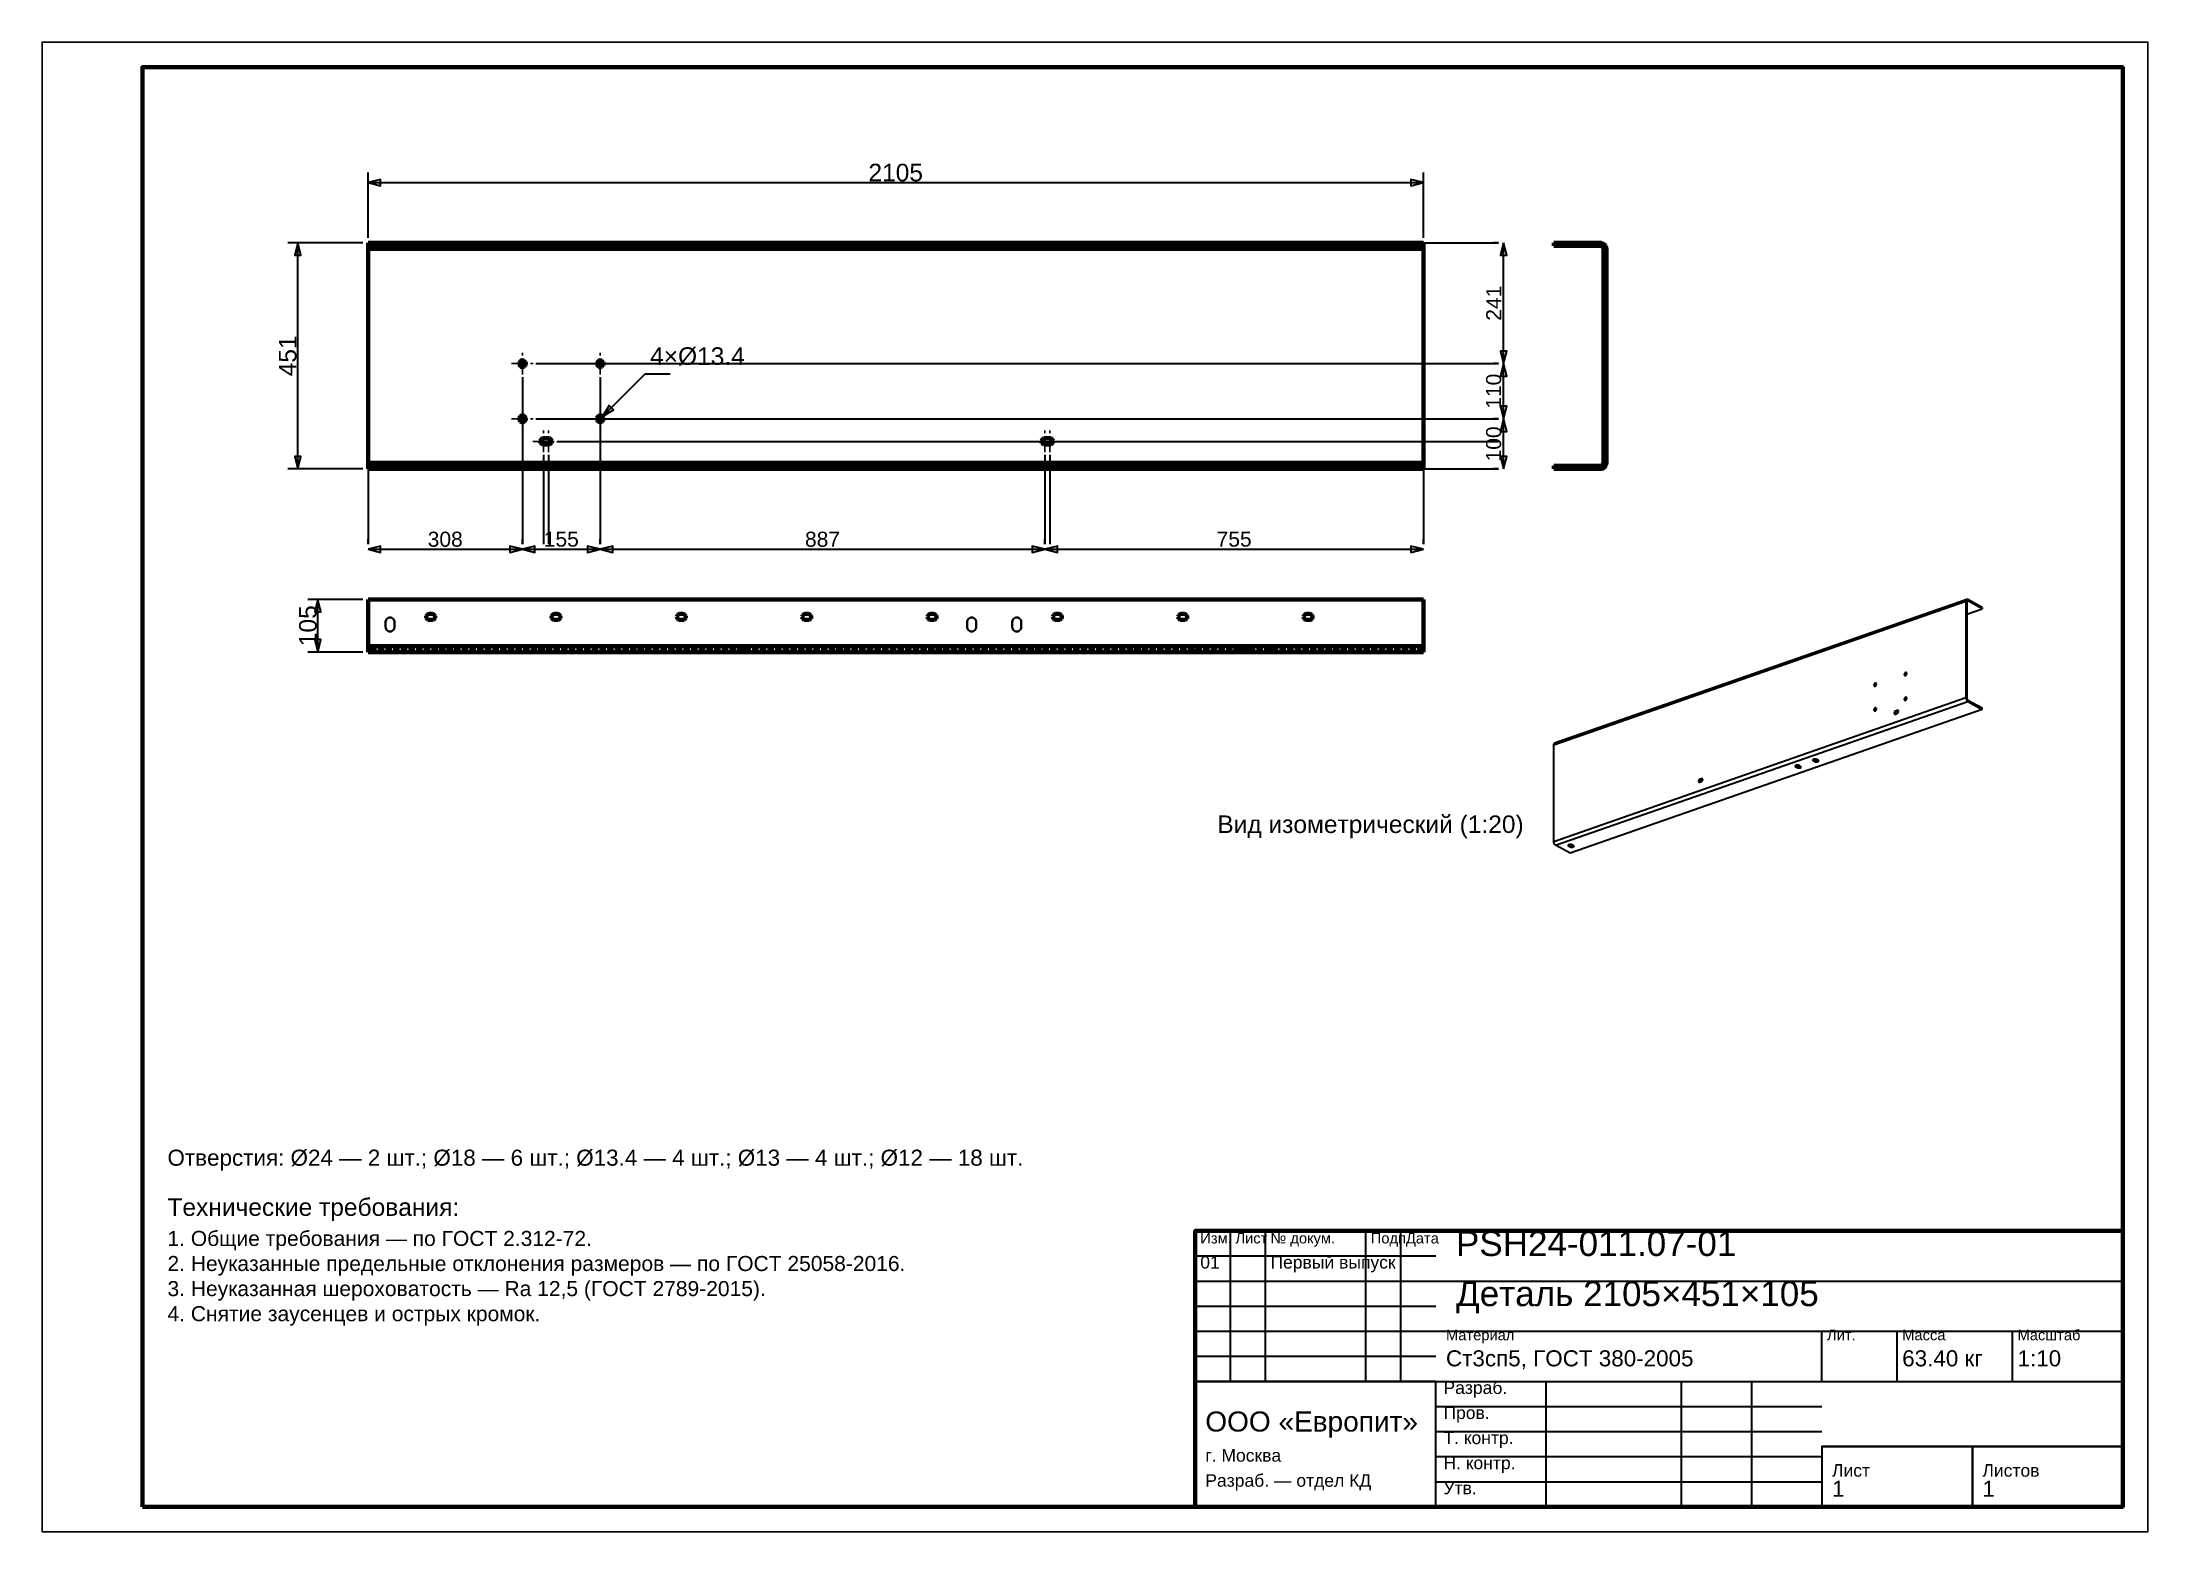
# Model space of a CAD drawing. Header units: millimetres. Extents: x 0 to 420, y 0 to 297.
import ezdxf
from ezdxf.enums import TextEntityAlignment as Align

# ---------------------------------------------------------------- set-up
doc = ezdxf.new("R2010")
doc.units = ezdxf.units.MM
doc.linetypes.add('CENTER', pattern=[5.08, 3.175, -0.635, 0.635, -0.635])
doc.linetypes.add('DASHED', pattern=[1.524, 1.27, -0.254])
doc.styles.add('GOST', font='Arial')

msp = doc.modelspace()

# ---------------------------------------------------------------- texts
at = {"color": 7, "style": 'GOST'}
for s, height, p in [('2105', 3.5, (170.25, 271)), ('308', 3, (80.4, 197.9)), ('155', 3, (103.55, 197.9)), ('887', 3, (155.65, 197.9)), ('755', 3, (237.75, 197.9))]:
    msp.add_text(s, height=height, dxfattribs=at).set_placement(p, align=Align.MIDDLE)
for s, height, p in [('241', 3, (289.5, 244.95)), ('451', 3.5, (49, 234.45)), ('110', 3, (289.5, 227.4)), ('100', 3, (289.5, 216.9)), ('105', 3.5, (53, 180.65))]:
    msp.add_text(s, height=height, rotation=90, dxfattribs=at).set_placement(p, align=Align.MIDDLE)
msp.add_text('4×Ø13.4', height=3.5, dxfattribs=at).set_placement((121.26, 232.66))
at = {"color": 3, "style": 'GOST'}
msp.add_text('Вид изометрический (1:20)', height=3.5, dxfattribs=at).set_placement((295.5, 139.33), align=Align.RIGHT)
at = {"color": 6, "style": 'GOST'}
msp.add_text('Отверстия: Ø24 — 2 шт.; Ø18 — 6 шт.; Ø13.4 — 4 шт.; Ø13 — 4 шт.; Ø12 — 18 шт.', height=3.2, dxfattribs=at).set_placement((25, 73))
at = {"color": 3, "style": 'GOST'}
for s, height, p in [('Технические требования:', 3.5, (25, 63)), ('1. Общие требования — по ГОСТ 2.312-72.', 3, (25, 57)), ('Изм.', 2.1, (231, 57.5)), ('Лист', 2.1, (238, 57.5)), ('№ докум.', 2.1, (245, 57.5)), ('Подп.', 2.1, (265, 57.5)), ('Дата', 2.1, (272, 57.5)), ('PSH24-011.07-01', 5, (282, 55)), ('2. Неуказанные предельные отклонения размеров — по ГОСТ 25058-2016.', 3, (25, 52)), ('01', 2.5, (231, 52.5)), ('Первый выпуск', 2.5, (245, 52.5)), ('3. Неуказанная шероховатость — Ra 12,5 (ГОСТ 2789-2015).', 3, (25, 47)), ('Деталь 2105×451×105', 5, (282, 45)), ('4. Снятие заусенцев и острых кромок.', 3, (25, 42)), ('Материал', 2.1, (280, 38.2)), ('Лит.', 2.1, (356, 38.2)), ('Масса', 2.1, (371, 38.2)), ('Масштаб', 2.1, (394, 38.2)), ('Ст3сп5, ГОСТ 380-2005', 3.2, (280, 33)), ('63.40 кг', 3.2, (371, 33)), ('1:10', 3.2, (394, 33)), ('Разраб.', 2.5, (279.5, 27.5)), ('ООО «Европит»', 4, (232, 20)), ('Пров.', 2.5, (279.5, 22.5)), ('Т. контр.', 2.5, (279.5, 17.5)), ('г. Москва', 2.5, (232, 14)), ('Н. контр.', 2.5, (279.5, 12.5)), ('Лист', 2.5, (357, 11)), ('Листов', 2.5, (387, 11)), ('Разраб. — отдел КД', 2.5, (232, 9)), ('Утв.', 2.5, (279.5, 7.5)), ('1', 3.2, (357, 7)), ('1', 3.2, (387, 7))]:
    msp.add_text(s, height=height, dxfattribs=at).set_placement(p)

# ---------------------------------------------------------------- linework, layer by layer
at = {"color": 7, "lineweight": 35}
for p, q in [((65, 258), (65, 271)), ((65, 269), (275.5, 269)), ((275.5, 258), (275.5, 271)), ((64, 257), (49, 257)), ((51, 211.9), (51, 257)), ((275.5, 257), (290.5, 257)), ((290.5, 257), (289.5, 257)), ((291.5, 232.9), (291.5, 257)), ((98.47, 232.9), (290.5, 232.9)), ((113.97, 232.9), (290.5, 232.9)), ((290.5, 232.9), (289.5, 232.9)), ((290.5, 232.9), (289.5, 232.9)), ((291.5, 221.9), (291.5, 232.9)), ((95.8, 230.23), (95.8, 196.9)), ((111.3, 230.23), (111.3, 196.9)), ((111.77, 222.37), (120.26, 230.86)), ((120.26, 230.86), (125.26, 230.86)), ((95.8, 219.23), (95.8, 196.9)), ((98.47, 221.9), (290.5, 221.9)), ((111.3, 219.23), (111.3, 196.9)), ((113.97, 221.9), (290.5, 221.9)), ((290.5, 221.9), (289.5, 221.9)), ((290.5, 221.9), (289.5, 221.9)), ((291.5, 211.9), (291.5, 221.9)), ((100, 214.75), (100, 196.9)), ((101, 214.75), (101, 196.9)), ((102.65, 217.4), (290.5, 217.4)), ((103.65, 217.4), (290.5, 217.4)), ((200, 214.75), (200, 196.9)), ((201, 214.75), (201, 196.9)), ((202.65, 217.4), (290.5, 217.4)), ((203.65, 217.4), (290.5, 217.4)), ((64, 211.9), (49, 211.9)), ((65, 211.9), (65, 196.9)), ((275.5, 211.9), (275.5, 196.9)), ((275.5, 211.9), (290.5, 211.9)), ((290.5, 211.9), (289.5, 211.9)), ((65, 196.9), (65, 197.9)), ((95.8, 196.9), (95.8, 197.9)), ((95.8, 196.9), (95.8, 197.9)), ((111.3, 196.9), (111.3, 197.9)), ((111.3, 196.9), (111.3, 197.9)), ((200, 196.9), (200, 197.9)), ((200, 196.9), (200, 197.9)), ((275.5, 196.9), (275.5, 197.9)), ((65, 195.9), (95.8, 195.9)), ((95.8, 195.9), (111.3, 195.9)), ((111.3, 195.9), (200, 195.9)), ((200, 195.9), (275.5, 195.9)), ((64, 185.9), (53, 185.9)), ((55, 175.4), (55, 185.9)), ((64, 175.4), (53, 175.4)), ((237, 30), (237, 60)), ((244, 30), (244, 60)), ((264, 30), (264, 60)), ((271, 30), (271, 60)), ((230, 55), (278, 55)), ((230, 50), (278, 50)), ((278, 50), (415, 50)), ((230, 45), (278, 45)), ((230, 40), (278, 40)), ((278, 40), (415, 40)), ((355, 30), (355, 40)), ((370, 30), (370, 40)), ((393, 30), (393, 40)), ((230, 35), (278, 35)), ((230, 30), (278, 30)), ((278, 30), (415, 30)), ((300, 5), (300, 30)), ((327, 5), (327, 30)), ((341, 5), (341, 30)), ((278, 25), (355, 25)), ((278, 20), (355, 20)), ((355, 17), (415, 17)), ((278, 15), (355, 15)), ((278, 10), (355, 10))]:
    msp.add_line(p, q, dxfattribs=at)
at = {"color": 1, "lineweight": 70}
for p, q in [((65, 257), (275.5, 257)), ((65, 257), (65, 256.4)), ((275.5, 256.4), (65, 256.4)), ((65, 256.4), (65, 256.4)), ((65, 256.4), (65, 256.38)), ((65, 256.38), (65, 256.37)), ((65, 256.37), (65, 256.34)), ((65, 256.34), (65, 256.31)), ((65, 256.31), (65, 256.27)), ((65, 256.27), (65, 256.22)), ((65, 256.22), (65, 256.17)), ((275.5, 257), (275.5, 256.4)), ((275.5, 256.4), (275.5, 256.4)), ((275.5, 256.4), (275.5, 256.38)), ((275.5, 256.38), (275.5, 256.37)), ((275.5, 256.37), (275.5, 256.34)), ((275.5, 256.34), (275.5, 256.31)), ((275.5, 256.31), (275.5, 256.27)), ((275.5, 256.27), (275.5, 256.22)), ((275.5, 256.22), (275.5, 256.17)), ((301.5, 257), (301.5, 256.4)), ((310.8, 257), (301.5, 257)), ((301.5, 256.4), (310.8, 256.4)), ((311.07, 256.97), (310.8, 257)), ((310.8, 256.4), (310.99, 256.37)), ((310.99, 256.37), (311.15, 256.29)), ((311.32, 256.88), (311.07, 256.97)), ((311.15, 256.29), (311.29, 256.15)), ((311.55, 256.74), (311.32, 256.88)), ((311.74, 256.55), (311.55, 256.74)), ((311.88, 256.32), (311.74, 256.55)), ((311.97, 256.07), (311.88, 256.32)), ((65, 256.17), (65, 256.12)), ((65, 256.12), (65, 256.06)), ((65, 256.06), (65, 256)), ((65, 256), (65, 255.93)), ((65, 255.93), (65, 255.87)), ((65, 255.87), (65, 255.8)), ((65, 255.8), (65, 213.1)), ((65, 255.8), (275.5, 255.8)), ((275.5, 256.17), (275.5, 256.12)), ((275.5, 256.12), (275.5, 256.06)), ((275.5, 256.06), (275.5, 256)), ((275.5, 256), (275.5, 255.93)), ((275.5, 255.93), (275.5, 255.87)), ((275.5, 255.87), (275.5, 255.8)), ((275.5, 255.8), (275.5, 213.1)), ((311.29, 256.15), (311.37, 255.99)), ((311.37, 255.99), (311.4, 255.8)), ((311.4, 255.8), (311.4, 213.1)), ((312, 255.8), (311.97, 256.07)), ((312, 213.1), (312, 255.8)), ((95.16, 233.1), (95.13, 232.9)), ((95.13, 232.9), (95.16, 232.7)), ((95.25, 233.28), (95.16, 233.1)), ((95.16, 232.7), (95.25, 232.52)), ((95.38, 233.42), (95.25, 233.28)), ((95.25, 232.52), (95.38, 232.38)), ((95.56, 233.52), (95.38, 233.42)), ((95.38, 232.38), (95.56, 232.28)), ((95.75, 233.57), (95.56, 233.52)), ((95.56, 232.28), (95.75, 232.23)), ((95.95, 233.55), (95.75, 233.57)), ((95.75, 232.23), (95.95, 232.25)), ((96.13, 233.48), (95.95, 233.55)), ((95.95, 232.25), (96.13, 232.32)), ((96.29, 233.36), (96.13, 233.48)), ((96.13, 232.32), (96.29, 232.44)), ((96.4, 233.19), (96.29, 233.36)), ((96.29, 232.44), (96.4, 232.61)), ((96.46, 233), (96.4, 233.19)), ((96.4, 232.61), (96.46, 232.8)), ((96.46, 232.8), (96.46, 233)), ((110.66, 233.1), (110.63, 232.9)), ((110.63, 232.9), (110.66, 232.7)), ((110.75, 233.28), (110.66, 233.1)), ((110.66, 232.7), (110.75, 232.52)), ((110.88, 233.42), (110.75, 233.28)), ((110.75, 232.52), (110.88, 232.38)), ((111.06, 233.52), (110.88, 233.42)), ((110.88, 232.38), (111.06, 232.28)), ((111.25, 233.57), (111.06, 233.52)), ((111.06, 232.28), (111.25, 232.23)), ((111.45, 233.55), (111.25, 233.57)), ((111.25, 232.23), (111.45, 232.25)), ((111.63, 233.48), (111.45, 233.55)), ((111.45, 232.25), (111.63, 232.32)), ((111.79, 233.36), (111.63, 233.48)), ((111.63, 232.32), (111.79, 232.44)), ((111.9, 233.19), (111.79, 233.36)), ((111.79, 232.44), (111.9, 232.61)), ((111.96, 233), (111.9, 233.19)), ((111.9, 232.61), (111.96, 232.8)), ((111.96, 232.8), (111.96, 233)), ((95.16, 222.1), (95.13, 221.9)), ((95.13, 221.9), (95.16, 221.7)), ((95.25, 222.28), (95.16, 222.1)), ((95.16, 221.7), (95.25, 221.52)), ((95.38, 222.42), (95.25, 222.28)), ((95.25, 221.52), (95.38, 221.38)), ((95.56, 222.52), (95.38, 222.42)), ((95.38, 221.38), (95.56, 221.28)), ((95.75, 222.57), (95.56, 222.52)), ((95.56, 221.28), (95.75, 221.23)), ((95.95, 222.55), (95.75, 222.57)), ((95.75, 221.23), (95.95, 221.25)), ((96.13, 222.48), (95.95, 222.55)), ((95.95, 221.25), (96.13, 221.32)), ((96.29, 222.36), (96.13, 222.48)), ((96.13, 221.32), (96.29, 221.44)), ((96.4, 222.19), (96.29, 222.36)), ((96.29, 221.44), (96.4, 221.61)), ((96.46, 222), (96.4, 222.19)), ((96.4, 221.61), (96.46, 221.8)), ((96.46, 221.8), (96.46, 222)), ((110.66, 222.1), (110.63, 221.9)), ((110.63, 221.9), (110.66, 221.7)), ((110.75, 222.28), (110.66, 222.1)), ((110.66, 221.7), (110.75, 221.52)), ((110.88, 222.42), (110.75, 222.28)), ((110.75, 221.52), (110.88, 221.38)), ((111.06, 222.52), (110.88, 222.42)), ((110.88, 221.38), (111.06, 221.28)), ((111.25, 222.57), (111.06, 222.52)), ((111.06, 221.28), (111.25, 221.23)), ((111.45, 222.55), (111.25, 222.57)), ((111.25, 221.23), (111.45, 221.25)), ((111.63, 222.48), (111.45, 222.55)), ((111.45, 221.25), (111.63, 221.32)), ((111.79, 222.36), (111.63, 222.48)), ((111.63, 221.32), (111.79, 221.44)), ((111.9, 222.19), (111.79, 222.36)), ((111.79, 221.44), (111.9, 221.61)), ((111.96, 222), (111.9, 222.19)), ((111.9, 221.61), (111.96, 221.8)), ((111.96, 221.8), (111.96, 222)), ((99.41, 217.67), (99.36, 217.49)), ((99.36, 217.49), (99.36, 217.31)), ((99.36, 217.31), (99.41, 217.13)), ((99.51, 217.83), (99.41, 217.67)), ((99.41, 217.13), (99.51, 216.97)), ((99.65, 217.95), (99.51, 217.83)), ((99.51, 216.97), (99.65, 216.85)), ((99.82, 218.02), (99.65, 217.95)), ((99.65, 216.85), (99.82, 216.78)), ((100, 218.05), (99.82, 218.02)), ((99.82, 216.78), (100, 216.75)), ((101, 218.05), (100, 218.05)), ((100, 216.75), (101, 216.75)), ((101.18, 218.02), (101, 218.05)), ((101, 216.75), (101.18, 216.78)), ((101.35, 217.95), (101.18, 218.02)), ((101.18, 216.78), (101.35, 216.85)), ((101.49, 217.83), (101.35, 217.95)), ((101.35, 216.85), (101.49, 216.97)), ((101.59, 217.67), (101.49, 217.83)), ((101.49, 216.97), (101.59, 217.13)), ((101.64, 217.49), (101.59, 217.67)), ((101.59, 217.13), (101.64, 217.31)), ((101.64, 217.31), (101.64, 217.49)), ((199.41, 217.67), (199.36, 217.49)), ((199.36, 217.49), (199.36, 217.31)), ((199.36, 217.31), (199.41, 217.13)), ((199.51, 217.83), (199.41, 217.67)), ((199.41, 217.13), (199.51, 216.97)), ((199.65, 217.95), (199.51, 217.83)), ((199.51, 216.97), (199.65, 216.85)), ((199.82, 218.02), (199.65, 217.95)), ((199.65, 216.85), (199.82, 216.78)), ((200, 218.05), (199.82, 218.02)), ((199.82, 216.78), (200, 216.75)), ((201, 218.05), (200, 218.05)), ((200, 216.75), (201, 216.75)), ((201.18, 218.02), (201, 218.05)), ((201, 216.75), (201.18, 216.78)), ((201.35, 217.95), (201.18, 218.02)), ((201.18, 216.78), (201.35, 216.85)), ((201.49, 217.83), (201.35, 217.95)), ((201.35, 216.85), (201.49, 216.97)), ((201.59, 217.67), (201.49, 217.83)), ((201.49, 216.97), (201.59, 217.13)), ((201.64, 217.49), (201.59, 217.67)), ((201.59, 217.13), (201.64, 217.31)), ((201.64, 217.31), (201.64, 217.49)), ((65, 213.1), (65, 213.03)), ((65, 213.1), (275.5, 213.1)), ((65, 213.03), (65, 212.97)), ((65, 212.97), (65, 212.9)), ((65, 212.9), (65, 212.84)), ((65, 212.84), (65, 212.78)), ((65, 212.78), (65, 212.73)), ((65, 212.73), (65, 212.68)), ((65, 212.68), (65, 212.63)), ((65, 212.63), (65, 212.59)), ((65, 212.59), (65, 212.56)), ((65, 212.56), (65, 212.53)), ((65, 212.53), (65, 212.52)), ((65, 212.52), (65, 212.5)), ((65, 211.9), (65, 212.5)), ((65, 212.5), (275.5, 212.5)), ((65, 212.5), (65, 212.5)), ((65, 211.9), (275.5, 211.9)), ((275.5, 213.1), (275.5, 213.03)), ((275.5, 213.03), (275.5, 212.97)), ((275.5, 212.97), (275.5, 212.9)), ((275.5, 212.9), (275.5, 212.84)), ((275.5, 212.84), (275.5, 212.78)), ((275.5, 212.78), (275.5, 212.73)), ((275.5, 212.73), (275.5, 212.68)), ((275.5, 212.68), (275.5, 212.63)), ((275.5, 212.63), (275.5, 212.59)), ((275.5, 212.59), (275.5, 212.56)), ((275.5, 212.56), (275.5, 212.53)), ((275.5, 212.53), (275.5, 212.52)), ((275.5, 212.52), (275.5, 212.5)), ((275.5, 212.5), (275.5, 211.9)), ((275.5, 212.5), (275.5, 212.5)), ((301.5, 212.5), (301.5, 211.9)), ((310.8, 212.5), (301.5, 212.5)), ((301.5, 211.9), (310.8, 211.9)), ((310.99, 212.53), (310.8, 212.5)), ((310.8, 211.9), (311.07, 211.93)), ((311.15, 212.61), (310.99, 212.53)), ((311.07, 211.93), (311.32, 212.02)), ((311.29, 212.75), (311.15, 212.61)), ((311.37, 212.91), (311.29, 212.75)), ((311.32, 212.02), (311.55, 212.16)), ((311.4, 213.1), (311.37, 212.91)), ((311.55, 212.16), (311.74, 212.35)), ((311.74, 212.35), (311.88, 212.58)), ((311.88, 212.58), (311.97, 212.83)), ((311.97, 212.83), (312, 213.1)), ((65, 176.6), (65, 185.9)), ((275.5, 185.9), (65, 185.9)), ((275.5, 185.9), (275.5, 176.6)), ((76.63, 182.59), (76.6, 182.4)), ((76.6, 182.4), (76.63, 182.21)), ((76.71, 182.75), (76.63, 182.59)), ((76.63, 182.21), (76.71, 182.05)), ((76.85, 182.89), (76.71, 182.75)), ((76.71, 182.05), (76.85, 181.91)), ((77.01, 182.97), (76.85, 182.89)), ((76.85, 181.91), (77.01, 181.83)), ((77.2, 183), (77.01, 182.97)), ((77.01, 181.83), (77.2, 181.8)), ((77.8, 183), (77.2, 183)), ((77.2, 181.8), (77.8, 181.8)), ((77.99, 182.97), (77.8, 183)), ((77.8, 181.8), (77.99, 181.83)), ((78.15, 182.89), (77.99, 182.97)), ((77.99, 181.83), (78.15, 181.91)), ((78.29, 182.75), (78.15, 182.89)), ((78.15, 181.91), (78.29, 182.05)), ((78.37, 182.59), (78.29, 182.75)), ((78.29, 182.05), (78.37, 182.21)), ((78.4, 182.4), (78.37, 182.59)), ((78.37, 182.21), (78.4, 182.4)), ((101.63, 182.59), (101.6, 182.4)), ((101.6, 182.4), (101.63, 182.21)), ((101.71, 182.75), (101.63, 182.59)), ((101.63, 182.21), (101.71, 182.05)), ((101.85, 182.89), (101.71, 182.75)), ((101.71, 182.05), (101.85, 181.91)), ((102.01, 182.97), (101.85, 182.89)), ((101.85, 181.91), (102.01, 181.83)), ((102.2, 183), (102.01, 182.97)), ((102.01, 181.83), (102.2, 181.8)), ((102.8, 183), (102.2, 183)), ((102.2, 181.8), (102.8, 181.8)), ((102.99, 182.97), (102.8, 183)), ((102.8, 181.8), (102.99, 181.83)), ((103.15, 182.89), (102.99, 182.97)), ((102.99, 181.83), (103.15, 181.91)), ((103.29, 182.75), (103.15, 182.89)), ((103.15, 181.91), (103.29, 182.05)), ((103.37, 182.59), (103.29, 182.75)), ((103.29, 182.05), (103.37, 182.21)), ((103.4, 182.4), (103.37, 182.59)), ((103.37, 182.21), (103.4, 182.4)), ((126.63, 182.59), (126.6, 182.4)), ((126.6, 182.4), (126.63, 182.21)), ((126.71, 182.75), (126.63, 182.59)), ((126.63, 182.21), (126.71, 182.05)), ((126.85, 182.89), (126.71, 182.75)), ((126.71, 182.05), (126.85, 181.91)), ((127.01, 182.97), (126.85, 182.89)), ((126.85, 181.91), (127.01, 181.83)), ((127.2, 183), (127.01, 182.97)), ((127.01, 181.83), (127.2, 181.8)), ((127.8, 183), (127.2, 183)), ((127.2, 181.8), (127.8, 181.8)), ((127.99, 182.97), (127.8, 183)), ((127.8, 181.8), (127.99, 181.83)), ((128.15, 182.89), (127.99, 182.97)), ((127.99, 181.83), (128.15, 181.91)), ((128.29, 182.75), (128.15, 182.89)), ((128.15, 181.91), (128.29, 182.05)), ((128.37, 182.59), (128.29, 182.75)), ((128.29, 182.05), (128.37, 182.21)), ((128.4, 182.4), (128.37, 182.59)), ((128.37, 182.21), (128.4, 182.4)), ((151.63, 182.59), (151.6, 182.4)), ((151.6, 182.4), (151.63, 182.21)), ((151.71, 182.75), (151.63, 182.59)), ((151.63, 182.21), (151.71, 182.05)), ((151.85, 182.89), (151.71, 182.75)), ((151.71, 182.05), (151.85, 181.91)), ((152.01, 182.97), (151.85, 182.89)), ((151.85, 181.91), (152.01, 181.83)), ((152.2, 183), (152.01, 182.97)), ((152.01, 181.83), (152.2, 181.8)), ((152.8, 183), (152.2, 183)), ((152.2, 181.8), (152.8, 181.8)), ((152.99, 182.97), (152.8, 183)), ((152.8, 181.8), (152.99, 181.83)), ((153.15, 182.89), (152.99, 182.97)), ((152.99, 181.83), (153.15, 181.91)), ((153.29, 182.75), (153.15, 182.89)), ((153.15, 181.91), (153.29, 182.05)), ((153.37, 182.59), (153.29, 182.75)), ((153.29, 182.05), (153.37, 182.21)), ((153.4, 182.4), (153.37, 182.59)), ((153.37, 182.21), (153.4, 182.4)), ((176.63, 182.59), (176.6, 182.4)), ((176.6, 182.4), (176.63, 182.21)), ((176.71, 182.75), (176.63, 182.59)), ((176.63, 182.21), (176.71, 182.05)), ((176.85, 182.89), (176.71, 182.75)), ((176.71, 182.05), (176.85, 181.91)), ((177.01, 182.97), (176.85, 182.89)), ((176.85, 181.91), (177.01, 181.83)), ((177.2, 183), (177.01, 182.97)), ((177.01, 181.83), (177.2, 181.8)), ((177.8, 183), (177.2, 183)), ((177.2, 181.8), (177.8, 181.8)), ((177.99, 182.97), (177.8, 183)), ((177.8, 181.8), (177.99, 181.83)), ((178.15, 182.89), (177.99, 182.97)), ((177.99, 181.83), (178.15, 181.91)), ((178.29, 182.75), (178.15, 182.89)), ((178.15, 181.91), (178.29, 182.05)), ((178.37, 182.59), (178.29, 182.75)), ((178.29, 182.05), (178.37, 182.21)), ((178.4, 182.4), (178.37, 182.59)), ((178.37, 182.21), (178.4, 182.4)), ((201.63, 182.59), (201.6, 182.4)), ((201.6, 182.4), (201.63, 182.21)), ((201.71, 182.75), (201.63, 182.59)), ((201.63, 182.21), (201.71, 182.05)), ((201.85, 182.89), (201.71, 182.75)), ((201.71, 182.05), (201.85, 181.91)), ((202.01, 182.97), (201.85, 182.89)), ((201.85, 181.91), (202.01, 181.83)), ((202.2, 183), (202.01, 182.97)), ((202.01, 181.83), (202.2, 181.8)), ((202.8, 183), (202.2, 183)), ((202.2, 181.8), (202.8, 181.8)), ((202.99, 182.97), (202.8, 183)), ((202.8, 181.8), (202.99, 181.83)), ((203.15, 182.89), (202.99, 182.97)), ((202.99, 181.83), (203.15, 181.91)), ((203.29, 182.75), (203.15, 182.89)), ((203.15, 181.91), (203.29, 182.05)), ((203.37, 182.59), (203.29, 182.75)), ((203.29, 182.05), (203.37, 182.21)), ((203.4, 182.4), (203.37, 182.59)), ((203.37, 182.21), (203.4, 182.4)), ((226.63, 182.59), (226.6, 182.4)), ((226.6, 182.4), (226.63, 182.21)), ((226.71, 182.75), (226.63, 182.59)), ((226.63, 182.21), (226.71, 182.05)), ((226.85, 182.89), (226.71, 182.75)), ((226.71, 182.05), (226.85, 181.91)), ((227.01, 182.97), (226.85, 182.89)), ((226.85, 181.91), (227.01, 181.83)), ((227.2, 183), (227.01, 182.97)), ((227.01, 181.83), (227.2, 181.8)), ((227.8, 183), (227.2, 183)), ((227.2, 181.8), (227.8, 181.8)), ((227.99, 182.97), (227.8, 183)), ((227.8, 181.8), (227.99, 181.83)), ((228.15, 182.89), (227.99, 182.97)), ((227.99, 181.83), (228.15, 181.91)), ((228.29, 182.75), (228.15, 182.89)), ((228.15, 181.91), (228.29, 182.05)), ((228.37, 182.59), (228.29, 182.75)), ((228.29, 182.05), (228.37, 182.21)), ((228.4, 182.4), (228.37, 182.59)), ((228.37, 182.21), (228.4, 182.4)), ((251.63, 182.59), (251.6, 182.4)), ((251.6, 182.4), (251.63, 182.21)), ((251.71, 182.75), (251.63, 182.59)), ((251.63, 182.21), (251.71, 182.05)), ((251.85, 182.89), (251.71, 182.75)), ((251.71, 182.05), (251.85, 181.91)), ((252.01, 182.97), (251.85, 182.89)), ((251.85, 181.91), (252.01, 181.83)), ((252.2, 183), (252.01, 182.97)), ((252.01, 181.83), (252.2, 181.8)), ((252.8, 183), (252.2, 183)), ((252.2, 181.8), (252.8, 181.8)), ((252.99, 182.97), (252.8, 183)), ((252.8, 181.8), (252.99, 181.83)), ((253.15, 182.89), (252.99, 182.97)), ((252.99, 181.83), (253.15, 181.91)), ((253.29, 182.75), (253.15, 182.89)), ((253.15, 181.91), (253.29, 182.05)), ((253.37, 182.59), (253.29, 182.75)), ((253.29, 182.05), (253.37, 182.21)), ((253.4, 182.4), (253.37, 182.59)), ((253.37, 182.21), (253.4, 182.4)), ((65, 176.47), (65, 176.6)), ((65, 176.6), (275.5, 176.6)), ((65, 176.33), (65, 176.47)), ((275.5, 176.6), (275.5, 176.47)), ((275.5, 176.47), (275.5, 176.33)), ((65, 176.2), (65, 176.33)), ((65, 176.08), (65, 176.2)), ((65, 175.96), (65, 176.08)), ((65, 175.85), (65, 175.96)), ((65, 175.75), (65, 175.85)), ((65, 175.66), (65, 175.75)), ((65, 175.58), (65, 175.66)), ((65, 175.52), (65, 175.58)), ((65, 175.47), (65, 175.52)), ((65, 175.43), (65, 175.47)), ((65, 175.41), (65, 175.43)), ((65, 175.4), (65, 175.41)), ((65, 175.4), (275.5, 175.4)), ((275.5, 176.33), (275.5, 176.2)), ((275.5, 176.2), (275.5, 176.08)), ((275.5, 176.08), (275.5, 175.96)), ((275.5, 175.96), (275.5, 175.85)), ((275.5, 175.85), (275.5, 175.75)), ((275.5, 175.75), (275.5, 175.66)), ((275.5, 175.66), (275.5, 175.58)), ((275.5, 175.58), (275.5, 175.52)), ((275.5, 175.52), (275.5, 175.47)), ((275.5, 175.47), (275.5, 175.43)), ((275.5, 175.43), (275.5, 175.41)), ((275.5, 175.41), (275.5, 175.4))]:
    msp.add_line(p, q, dxfattribs=at)
at = {"color": 5, "linetype": 'DASHED', "lineweight": 35}
for p, q in [((275.5, 257), (65, 257)), ((65, 257), (65, 256.99)), ((65, 257), (65, 256.4)), ((65, 256.99), (65, 256.97)), ((65, 256.97), (65, 256.93)), ((65, 256.93), (65, 256.88)), ((65, 256.88), (65, 256.82)), ((65, 256.82), (65, 256.74)), ((65, 256.74), (65, 256.65)), ((65, 256.65), (65, 256.55)), ((65, 256.55), (65, 256.44)), ((65, 256.44), (65, 256.32)), ((65, 256.4), (275.5, 256.4)), ((65, 256.32), (65, 256.2)), ((87.12, 257), (87.1, 257)), ((87.1, 257), (87.1, 257)), ((87.1, 257), (87.1, 257)), ((87.1, 257), (87.12, 257)), ((87.12, 256.4), (87.1, 256.4)), ((87.1, 256.4), (87.1, 256.4)), ((87.1, 256.4), (87.1, 256.4)), ((87.1, 256.4), (87.12, 256.4)), ((87.13, 257), (87.12, 257)), ((87.12, 257), (87.13, 257)), ((87.13, 256.4), (87.12, 256.4)), ((87.12, 256.4), (87.13, 256.4)), ((87.16, 257), (87.13, 257)), ((87.13, 257), (87.16, 257)), ((87.16, 256.4), (87.13, 256.4)), ((87.13, 256.4), (87.16, 256.4)), ((87.19, 257), (87.16, 257)), ((87.16, 257), (87.19, 257)), ((87.19, 256.4), (87.16, 256.4)), ((87.16, 256.4), (87.19, 256.4)), ((87.23, 257), (87.19, 257)), ((87.19, 257), (87.23, 257)), ((87.23, 256.4), (87.19, 256.4)), ((87.19, 256.4), (87.23, 256.4)), ((87.28, 257), (87.23, 257)), ((87.23, 257), (87.28, 257)), ((87.28, 256.4), (87.23, 256.4)), ((87.23, 256.4), (87.28, 256.4)), ((87.33, 257), (87.28, 257)), ((87.28, 257), (87.33, 257)), ((87.33, 256.4), (87.28, 256.4)), ((87.28, 256.4), (87.33, 256.4)), ((87.38, 257), (87.33, 257)), ((87.33, 257), (87.38, 257)), ((87.38, 256.4), (87.33, 256.4)), ((87.33, 256.4), (87.38, 256.4)), ((87.44, 257), (87.38, 257)), ((87.38, 257), (87.44, 257)), ((87.44, 256.4), (87.38, 256.4)), ((87.38, 256.4), (87.44, 256.4)), ((87.5, 257), (87.44, 257)), ((87.44, 257), (87.5, 257)), ((87.5, 256.4), (87.44, 256.4)), ((87.44, 256.4), (87.5, 256.4)), ((87.57, 257), (87.5, 257)), ((87.5, 257), (87.57, 257)), ((87.57, 256.4), (87.5, 256.4)), ((87.5, 256.4), (87.57, 256.4)), ((87.63, 257), (87.57, 257)), ((87.57, 257), (87.63, 257)), ((87.63, 256.4), (87.57, 256.4)), ((87.57, 256.4), (87.63, 256.4)), ((87.7, 257), (87.63, 257)), ((87.63, 257), (87.7, 257)), ((87.7, 256.4), (87.63, 256.4)), ((87.63, 256.4), (87.7, 256.4)), ((88.3, 257), (87.7, 257)), ((87.7, 257), (88.3, 257)), ((87.7, 256.4), (88.3, 256.4)), ((88.3, 256.4), (87.7, 256.4)), ((88.3, 257), (88.37, 257)), ((88.37, 257), (88.3, 257)), ((88.3, 256.4), (88.37, 256.4)), ((88.37, 256.4), (88.3, 256.4)), ((88.37, 257), (88.43, 257)), ((88.43, 257), (88.37, 257)), ((88.37, 256.4), (88.43, 256.4)), ((88.43, 256.4), (88.37, 256.4)), ((88.43, 257), (88.5, 257)), ((88.5, 257), (88.43, 257)), ((88.43, 256.4), (88.5, 256.4)), ((88.5, 256.4), (88.43, 256.4)), ((88.5, 257), (88.56, 257)), ((88.56, 257), (88.5, 257)), ((88.5, 256.4), (88.56, 256.4)), ((88.56, 256.4), (88.5, 256.4)), ((88.56, 257), (88.62, 257)), ((88.62, 257), (88.56, 257)), ((88.56, 256.4), (88.62, 256.4)), ((88.62, 256.4), (88.56, 256.4)), ((88.62, 257), (88.67, 257)), ((88.67, 257), (88.62, 257)), ((88.62, 256.4), (88.67, 256.4)), ((88.67, 256.4), (88.62, 256.4)), ((88.67, 257), (88.72, 257)), ((88.72, 257), (88.67, 257)), ((88.67, 256.4), (88.72, 256.4)), ((88.72, 256.4), (88.67, 256.4)), ((88.72, 257), (88.77, 257)), ((88.77, 257), (88.72, 257)), ((88.72, 256.4), (88.77, 256.4)), ((88.77, 256.4), (88.72, 256.4)), ((88.77, 257), (88.81, 257)), ((88.81, 257), (88.77, 257)), ((88.77, 256.4), (88.81, 256.4)), ((88.81, 256.4), (88.77, 256.4)), ((88.81, 257), (88.84, 257)), ((88.84, 257), (88.81, 257)), ((88.81, 256.4), (88.84, 256.4)), ((88.84, 256.4), (88.81, 256.4)), ((88.84, 257), (88.87, 257)), ((88.87, 257), (88.84, 257)), ((88.84, 256.4), (88.87, 256.4)), ((88.87, 256.4), (88.84, 256.4)), ((88.87, 257), (88.88, 257)), ((88.88, 257), (88.87, 257)), ((88.87, 256.4), (88.88, 256.4)), ((88.88, 256.4), (88.87, 256.4)), ((88.88, 257), (88.9, 257)), ((88.9, 257), (88.88, 257)), ((88.88, 256.4), (88.9, 256.4)), ((88.9, 256.4), (88.88, 256.4)), ((88.9, 257), (88.9, 257)), ((88.9, 257), (88.9, 257)), ((88.9, 256.4), (88.9, 256.4)), ((88.9, 256.4), (88.9, 256.4)), ((112.12, 257), (112.1, 257)), ((112.1, 257), (112.1, 257)), ((112.1, 257), (112.1, 257)), ((112.1, 257), (112.12, 257)), ((112.12, 256.4), (112.1, 256.4)), ((112.1, 256.4), (112.1, 256.4)), ((112.1, 256.4), (112.1, 256.4)), ((112.1, 256.4), (112.12, 256.4)), ((112.13, 257), (112.12, 257)), ((112.12, 257), (112.13, 257)), ((112.13, 256.4), (112.12, 256.4)), ((112.12, 256.4), (112.13, 256.4)), ((112.16, 257), (112.13, 257)), ((112.13, 257), (112.16, 257)), ((112.16, 256.4), (112.13, 256.4)), ((112.13, 256.4), (112.16, 256.4)), ((112.19, 257), (112.16, 257)), ((112.16, 257), (112.19, 257)), ((112.19, 256.4), (112.16, 256.4)), ((112.16, 256.4), (112.19, 256.4)), ((112.23, 257), (112.19, 257)), ((112.19, 257), (112.23, 257)), ((112.23, 256.4), (112.19, 256.4)), ((112.19, 256.4), (112.23, 256.4)), ((112.28, 257), (112.23, 257)), ((112.23, 257), (112.28, 257)), ((112.28, 256.4), (112.23, 256.4)), ((112.23, 256.4), (112.28, 256.4)), ((112.33, 257), (112.28, 257)), ((112.28, 257), (112.33, 257)), ((112.33, 256.4), (112.28, 256.4)), ((112.28, 256.4), (112.33, 256.4)), ((112.38, 257), (112.33, 257)), ((112.33, 257), (112.38, 257)), ((112.38, 256.4), (112.33, 256.4)), ((112.33, 256.4), (112.38, 256.4)), ((112.44, 257), (112.38, 257)), ((112.38, 257), (112.44, 257)), ((112.44, 256.4), (112.38, 256.4)), ((112.38, 256.4), (112.44, 256.4)), ((112.5, 257), (112.44, 257)), ((112.44, 257), (112.5, 257)), ((112.5, 256.4), (112.44, 256.4)), ((112.44, 256.4), (112.5, 256.4)), ((112.57, 257), (112.5, 257)), ((112.5, 257), (112.57, 257)), ((112.57, 256.4), (112.5, 256.4)), ((112.5, 256.4), (112.57, 256.4)), ((112.63, 257), (112.57, 257)), ((112.57, 257), (112.63, 257)), ((112.63, 256.4), (112.57, 256.4)), ((112.57, 256.4), (112.63, 256.4)), ((112.7, 257), (112.63, 257)), ((112.63, 257), (112.7, 257)), ((112.7, 256.4), (112.63, 256.4)), ((112.63, 256.4), (112.7, 256.4)), ((113.3, 257), (112.7, 257)), ((112.7, 257), (113.3, 257)), ((112.7, 256.4), (113.3, 256.4)), ((113.3, 256.4), (112.7, 256.4)), ((113.3, 257), (113.37, 257)), ((113.37, 257), (113.3, 257)), ((113.3, 256.4), (113.37, 256.4)), ((113.37, 256.4), (113.3, 256.4)), ((113.37, 257), (113.43, 257)), ((113.43, 257), (113.37, 257)), ((113.37, 256.4), (113.43, 256.4)), ((113.43, 256.4), (113.37, 256.4)), ((113.43, 257), (113.5, 257)), ((113.5, 257), (113.43, 257)), ((113.43, 256.4), (113.5, 256.4)), ((113.5, 256.4), (113.43, 256.4)), ((113.5, 257), (113.56, 257)), ((113.56, 257), (113.5, 257)), ((113.5, 256.4), (113.56, 256.4)), ((113.56, 256.4), (113.5, 256.4)), ((113.56, 257), (113.62, 257)), ((113.62, 257), (113.56, 257)), ((113.56, 256.4), (113.62, 256.4)), ((113.62, 256.4), (113.56, 256.4)), ((113.62, 257), (113.67, 257)), ((113.67, 257), (113.62, 257)), ((113.62, 256.4), (113.67, 256.4)), ((113.67, 256.4), (113.62, 256.4)), ((113.67, 257), (113.72, 257)), ((113.72, 257), (113.67, 257)), ((113.67, 256.4), (113.72, 256.4)), ((113.72, 256.4), (113.67, 256.4)), ((113.72, 257), (113.77, 257)), ((113.77, 257), (113.72, 257)), ((113.72, 256.4), (113.77, 256.4)), ((113.77, 256.4), (113.72, 256.4)), ((113.77, 257), (113.81, 257)), ((113.81, 257), (113.77, 257)), ((113.77, 256.4), (113.81, 256.4)), ((113.81, 256.4), (113.77, 256.4)), ((113.81, 257), (113.84, 257)), ((113.84, 257), (113.81, 257)), ((113.81, 256.4), (113.84, 256.4)), ((113.84, 256.4), (113.81, 256.4)), ((113.84, 257), (113.87, 257)), ((113.87, 257), (113.84, 257)), ((113.84, 256.4), (113.87, 256.4)), ((113.87, 256.4), (113.84, 256.4)), ((113.87, 257), (113.88, 257)), ((113.88, 257), (113.87, 257)), ((113.87, 256.4), (113.88, 256.4)), ((113.88, 256.4), (113.87, 256.4)), ((113.88, 257), (113.9, 257)), ((113.9, 257), (113.88, 257)), ((113.88, 256.4), (113.9, 256.4)), ((113.9, 256.4), (113.88, 256.4)), ((113.9, 257), (113.9, 257)), ((113.9, 257), (113.9, 257)), ((113.9, 256.4), (113.9, 256.4)), ((113.9, 256.4), (113.9, 256.4)), ((137.12, 257), (137.1, 257)), ((137.1, 257), (137.1, 257)), ((137.1, 257), (137.1, 257)), ((137.1, 257), (137.12, 257)), ((137.12, 256.4), (137.1, 256.4)), ((137.1, 256.4), (137.1, 256.4)), ((137.1, 256.4), (137.1, 256.4)), ((137.1, 256.4), (137.12, 256.4)), ((137.13, 257), (137.12, 257)), ((137.12, 257), (137.13, 257)), ((137.13, 256.4), (137.12, 256.4)), ((137.12, 256.4), (137.13, 256.4)), ((137.16, 257), (137.13, 257)), ((137.13, 257), (137.16, 257)), ((137.16, 256.4), (137.13, 256.4)), ((137.13, 256.4), (137.16, 256.4)), ((137.19, 257), (137.16, 257)), ((137.16, 257), (137.19, 257)), ((137.19, 256.4), (137.16, 256.4)), ((137.16, 256.4), (137.19, 256.4)), ((137.23, 257), (137.19, 257)), ((137.19, 257), (137.23, 257)), ((137.23, 256.4), (137.19, 256.4)), ((137.19, 256.4), (137.23, 256.4)), ((137.28, 257), (137.23, 257)), ((137.23, 257), (137.28, 257)), ((137.28, 256.4), (137.23, 256.4)), ((137.23, 256.4), (137.28, 256.4)), ((137.33, 257), (137.28, 257)), ((137.28, 257), (137.33, 257)), ((137.33, 256.4), (137.28, 256.4)), ((137.28, 256.4), (137.33, 256.4)), ((137.38, 257), (137.33, 257)), ((137.33, 257), (137.38, 257)), ((137.38, 256.4), (137.33, 256.4)), ((137.33, 256.4), (137.38, 256.4)), ((137.44, 257), (137.38, 257)), ((137.38, 257), (137.44, 257)), ((137.44, 256.4), (137.38, 256.4)), ((137.38, 256.4), (137.44, 256.4)), ((137.5, 257), (137.44, 257)), ((137.44, 257), (137.5, 257)), ((137.5, 256.4), (137.44, 256.4)), ((137.44, 256.4), (137.5, 256.4)), ((137.57, 257), (137.5, 257)), ((137.5, 257), (137.57, 257)), ((137.57, 256.4), (137.5, 256.4)), ((137.5, 256.4), (137.57, 256.4)), ((137.63, 257), (137.57, 257)), ((137.57, 257), (137.63, 257)), ((137.63, 256.4), (137.57, 256.4)), ((137.57, 256.4), (137.63, 256.4)), ((137.7, 257), (137.63, 257)), ((137.63, 257), (137.7, 257)), ((137.7, 256.4), (137.63, 256.4)), ((137.63, 256.4), (137.7, 256.4)), ((138.3, 257), (137.7, 257)), ((137.7, 257), (138.3, 257)), ((137.7, 256.4), (138.3, 256.4)), ((138.3, 256.4), (137.7, 256.4)), ((138.3, 257), (138.37, 257)), ((138.37, 257), (138.3, 257)), ((138.3, 256.4), (138.37, 256.4)), ((138.37, 256.4), (138.3, 256.4)), ((138.37, 257), (138.43, 257)), ((138.43, 257), (138.37, 257)), ((138.37, 256.4), (138.43, 256.4)), ((138.43, 256.4), (138.37, 256.4)), ((138.43, 257), (138.5, 257)), ((138.5, 257), (138.43, 257)), ((138.43, 256.4), (138.5, 256.4)), ((138.5, 256.4), (138.43, 256.4)), ((138.5, 257), (138.56, 257)), ((138.56, 257), (138.5, 257)), ((138.5, 256.4), (138.56, 256.4)), ((138.56, 256.4), (138.5, 256.4)), ((138.56, 257), (138.62, 257)), ((138.62, 257), (138.56, 257)), ((138.56, 256.4), (138.62, 256.4)), ((138.62, 256.4), (138.56, 256.4)), ((138.62, 257), (138.67, 257)), ((138.67, 257), (138.62, 257)), ((138.62, 256.4), (138.67, 256.4)), ((138.67, 256.4), (138.62, 256.4)), ((138.67, 257), (138.72, 257)), ((138.72, 257), (138.67, 257)), ((138.67, 256.4), (138.72, 256.4)), ((138.72, 256.4), (138.67, 256.4)), ((138.72, 257), (138.77, 257)), ((138.77, 257), (138.72, 257)), ((138.72, 256.4), (138.77, 256.4)), ((138.77, 256.4), (138.72, 256.4)), ((138.77, 257), (138.81, 257)), ((138.81, 257), (138.77, 257)), ((138.77, 256.4), (138.81, 256.4)), ((138.81, 256.4), (138.77, 256.4)), ((138.81, 257), (138.84, 257)), ((138.84, 257), (138.81, 257)), ((138.81, 256.4), (138.84, 256.4)), ((138.84, 256.4), (138.81, 256.4)), ((138.84, 257), (138.87, 257)), ((138.87, 257), (138.84, 257)), ((138.84, 256.4), (138.87, 256.4)), ((138.87, 256.4), (138.84, 256.4)), ((138.87, 257), (138.88, 257)), ((138.88, 257), (138.87, 257)), ((138.87, 256.4), (138.88, 256.4)), ((138.88, 256.4), (138.87, 256.4)), ((138.88, 257), (138.9, 257)), ((138.9, 257), (138.88, 257)), ((138.88, 256.4), (138.9, 256.4)), ((138.9, 256.4), (138.88, 256.4)), ((138.9, 257), (138.9, 257)), ((138.9, 257), (138.9, 257)), ((138.9, 256.4), (138.9, 256.4)), ((138.9, 256.4), (138.9, 256.4)), ((162.12, 257), (162.1, 257)), ((162.1, 257), (162.1, 257)), ((162.1, 257), (162.1, 257)), ((162.1, 257), (162.12, 257)), ((162.12, 256.4), (162.1, 256.4)), ((162.1, 256.4), (162.1, 256.4)), ((162.1, 256.4), (162.1, 256.4)), ((162.1, 256.4), (162.12, 256.4)), ((162.13, 257), (162.12, 257)), ((162.12, 257), (162.13, 257)), ((162.13, 256.4), (162.12, 256.4)), ((162.12, 256.4), (162.13, 256.4)), ((162.16, 257), (162.13, 257)), ((162.13, 257), (162.16, 257)), ((162.16, 256.4), (162.13, 256.4)), ((162.13, 256.4), (162.16, 256.4)), ((162.19, 257), (162.16, 257)), ((162.16, 257), (162.19, 257)), ((162.19, 256.4), (162.16, 256.4)), ((162.16, 256.4), (162.19, 256.4)), ((162.23, 257), (162.19, 257)), ((162.19, 257), (162.23, 257)), ((162.23, 256.4), (162.19, 256.4)), ((162.19, 256.4), (162.23, 256.4)), ((162.28, 257), (162.23, 257)), ((162.23, 257), (162.28, 257)), ((162.28, 256.4), (162.23, 256.4)), ((162.23, 256.4), (162.28, 256.4)), ((162.33, 257), (162.28, 257)), ((162.28, 257), (162.33, 257)), ((162.33, 256.4), (162.28, 256.4)), ((162.28, 256.4), (162.33, 256.4)), ((162.38, 257), (162.33, 257)), ((162.33, 257), (162.38, 257)), ((162.38, 256.4), (162.33, 256.4)), ((162.33, 256.4), (162.38, 256.4)), ((162.44, 257), (162.38, 257)), ((162.38, 257), (162.44, 257)), ((162.44, 256.4), (162.38, 256.4)), ((162.38, 256.4), (162.44, 256.4)), ((162.5, 257), (162.44, 257)), ((162.44, 257), (162.5, 257)), ((162.5, 256.4), (162.44, 256.4)), ((162.44, 256.4), (162.5, 256.4)), ((162.57, 257), (162.5, 257)), ((162.5, 257), (162.57, 257)), ((162.57, 256.4), (162.5, 256.4)), ((162.5, 256.4), (162.57, 256.4)), ((162.63, 257), (162.57, 257)), ((162.57, 257), (162.63, 257)), ((162.63, 256.4), (162.57, 256.4)), ((162.57, 256.4), (162.63, 256.4)), ((162.7, 257), (162.63, 257)), ((162.63, 257), (162.7, 257)), ((162.7, 256.4), (162.63, 256.4)), ((162.63, 256.4), (162.7, 256.4)), ((163.3, 257), (162.7, 257)), ((162.7, 257), (163.3, 257)), ((162.7, 256.4), (163.3, 256.4)), ((163.3, 256.4), (162.7, 256.4)), ((163.3, 257), (163.37, 257)), ((163.37, 257), (163.3, 257)), ((163.3, 256.4), (163.37, 256.4)), ((163.37, 256.4), (163.3, 256.4)), ((163.37, 257), (163.43, 257)), ((163.43, 257), (163.37, 257)), ((163.37, 256.4), (163.43, 256.4)), ((163.43, 256.4), (163.37, 256.4)), ((163.43, 257), (163.5, 257)), ((163.5, 257), (163.43, 257)), ((163.43, 256.4), (163.5, 256.4)), ((163.5, 256.4), (163.43, 256.4)), ((163.5, 257), (163.56, 257)), ((163.56, 257), (163.5, 257)), ((163.5, 256.4), (163.56, 256.4)), ((163.56, 256.4), (163.5, 256.4)), ((163.56, 257), (163.62, 257)), ((163.62, 257), (163.56, 257)), ((163.56, 256.4), (163.62, 256.4)), ((163.62, 256.4), (163.56, 256.4)), ((163.62, 257), (163.67, 257)), ((163.67, 257), (163.62, 257)), ((163.62, 256.4), (163.67, 256.4)), ((163.67, 256.4), (163.62, 256.4)), ((163.67, 257), (163.72, 257)), ((163.72, 257), (163.67, 257)), ((163.67, 256.4), (163.72, 256.4)), ((163.72, 256.4), (163.67, 256.4)), ((163.72, 257), (163.77, 257)), ((163.77, 257), (163.72, 257)), ((163.72, 256.4), (163.77, 256.4)), ((163.77, 256.4), (163.72, 256.4)), ((163.77, 257), (163.81, 257)), ((163.81, 257), (163.77, 257)), ((163.77, 256.4), (163.81, 256.4)), ((163.81, 256.4), (163.77, 256.4)), ((163.81, 257), (163.84, 257)), ((163.84, 257), (163.81, 257)), ((163.81, 256.4), (163.84, 256.4)), ((163.84, 256.4), (163.81, 256.4)), ((163.84, 257), (163.87, 257)), ((163.87, 257), (163.84, 257)), ((163.84, 256.4), (163.87, 256.4)), ((163.87, 256.4), (163.84, 256.4)), ((163.87, 257), (163.88, 257)), ((163.88, 257), (163.87, 257)), ((163.87, 256.4), (163.88, 256.4)), ((163.88, 256.4), (163.87, 256.4)), ((163.88, 257), (163.9, 257)), ((163.9, 257), (163.88, 257)), ((163.88, 256.4), (163.9, 256.4)), ((163.9, 256.4), (163.88, 256.4)), ((163.9, 257), (163.9, 257)), ((163.9, 257), (163.9, 257)), ((163.9, 256.4), (163.9, 256.4)), ((163.9, 256.4), (163.9, 256.4)), ((187.12, 257), (187.1, 257)), ((187.1, 257), (187.1, 257)), ((187.1, 257), (187.1, 257)), ((187.1, 257), (187.12, 257)), ((187.12, 256.4), (187.1, 256.4)), ((187.1, 256.4), (187.1, 256.4)), ((187.1, 256.4), (187.1, 256.4)), ((187.1, 256.4), (187.12, 256.4)), ((187.13, 257), (187.12, 257)), ((187.12, 257), (187.13, 257)), ((187.13, 256.4), (187.12, 256.4)), ((187.12, 256.4), (187.13, 256.4)), ((187.16, 257), (187.13, 257)), ((187.13, 257), (187.16, 257)), ((187.16, 256.4), (187.13, 256.4)), ((187.13, 256.4), (187.16, 256.4)), ((187.19, 257), (187.16, 257)), ((187.16, 257), (187.19, 257)), ((187.19, 256.4), (187.16, 256.4)), ((187.16, 256.4), (187.19, 256.4)), ((187.23, 257), (187.19, 257)), ((187.19, 257), (187.23, 257)), ((187.23, 256.4), (187.19, 256.4)), ((187.19, 256.4), (187.23, 256.4)), ((187.28, 257), (187.23, 257)), ((187.23, 257), (187.28, 257)), ((187.28, 256.4), (187.23, 256.4)), ((187.23, 256.4), (187.28, 256.4)), ((187.33, 257), (187.28, 257)), ((187.28, 257), (187.33, 257)), ((187.33, 256.4), (187.28, 256.4)), ((187.28, 256.4), (187.33, 256.4)), ((187.38, 257), (187.33, 257)), ((187.33, 257), (187.38, 257)), ((187.38, 256.4), (187.33, 256.4)), ((187.33, 256.4), (187.38, 256.4)), ((187.44, 257), (187.38, 257)), ((187.38, 257), (187.44, 257)), ((187.44, 256.4), (187.38, 256.4)), ((187.38, 256.4), (187.44, 256.4)), ((187.5, 257), (187.44, 257)), ((187.44, 257), (187.5, 257)), ((187.5, 256.4), (187.44, 256.4)), ((187.44, 256.4), (187.5, 256.4)), ((187.57, 257), (187.5, 257)), ((187.5, 257), (187.57, 257)), ((187.57, 256.4), (187.5, 256.4)), ((187.5, 256.4), (187.57, 256.4)), ((187.63, 257), (187.57, 257)), ((187.57, 257), (187.63, 257)), ((187.63, 256.4), (187.57, 256.4)), ((187.57, 256.4), (187.63, 256.4)), ((187.7, 257), (187.63, 257)), ((187.63, 257), (187.7, 257)), ((187.7, 256.4), (187.63, 256.4)), ((187.63, 256.4), (187.7, 256.4)), ((188.3, 257), (187.7, 257)), ((187.7, 257), (188.3, 257)), ((187.7, 256.4), (188.3, 256.4)), ((188.3, 256.4), (187.7, 256.4)), ((188.3, 257), (188.37, 257)), ((188.37, 257), (188.3, 257)), ((188.3, 256.4), (188.37, 256.4)), ((188.37, 256.4), (188.3, 256.4)), ((188.37, 257), (188.43, 257)), ((188.43, 257), (188.37, 257)), ((188.37, 256.4), (188.43, 256.4)), ((188.43, 256.4), (188.37, 256.4)), ((188.43, 257), (188.5, 257)), ((188.5, 257), (188.43, 257)), ((188.43, 256.4), (188.5, 256.4)), ((188.5, 256.4), (188.43, 256.4)), ((188.5, 257), (188.56, 257)), ((188.56, 257), (188.5, 257)), ((188.5, 256.4), (188.56, 256.4)), ((188.56, 256.4), (188.5, 256.4)), ((188.56, 257), (188.62, 257)), ((188.62, 257), (188.56, 257)), ((188.56, 256.4), (188.62, 256.4)), ((188.62, 256.4), (188.56, 256.4)), ((188.62, 257), (188.67, 257)), ((188.67, 257), (188.62, 257)), ((188.62, 256.4), (188.67, 256.4)), ((188.67, 256.4), (188.62, 256.4)), ((188.67, 257), (188.72, 257)), ((188.72, 257), (188.67, 257)), ((188.67, 256.4), (188.72, 256.4)), ((188.72, 256.4), (188.67, 256.4)), ((188.72, 257), (188.77, 257)), ((188.77, 257), (188.72, 257)), ((188.72, 256.4), (188.77, 256.4)), ((188.77, 256.4), (188.72, 256.4)), ((188.77, 257), (188.81, 257)), ((188.81, 257), (188.77, 257)), ((188.77, 256.4), (188.81, 256.4)), ((188.81, 256.4), (188.77, 256.4)), ((188.81, 257), (188.84, 257)), ((188.84, 257), (188.81, 257)), ((188.81, 256.4), (188.84, 256.4)), ((188.84, 256.4), (188.81, 256.4)), ((188.84, 257), (188.87, 257)), ((188.87, 257), (188.84, 257)), ((188.84, 256.4), (188.87, 256.4)), ((188.87, 256.4), (188.84, 256.4)), ((188.87, 257), (188.88, 257)), ((188.88, 257), (188.87, 257)), ((188.87, 256.4), (188.88, 256.4)), ((188.88, 256.4), (188.87, 256.4)), ((188.88, 257), (188.9, 257)), ((188.9, 257), (188.88, 257)), ((188.88, 256.4), (188.9, 256.4)), ((188.9, 256.4), (188.88, 256.4)), ((188.9, 257), (188.9, 257)), ((188.9, 257), (188.9, 257)), ((188.9, 256.4), (188.9, 256.4)), ((188.9, 256.4), (188.9, 256.4)), ((212.12, 257), (212.1, 257)), ((212.1, 257), (212.1, 257)), ((212.1, 257), (212.1, 257)), ((212.1, 257), (212.12, 257)), ((212.12, 256.4), (212.1, 256.4)), ((212.1, 256.4), (212.1, 256.4)), ((212.1, 256.4), (212.1, 256.4)), ((212.1, 256.4), (212.12, 256.4)), ((212.13, 257), (212.12, 257)), ((212.12, 257), (212.13, 257)), ((212.13, 256.4), (212.12, 256.4)), ((212.12, 256.4), (212.13, 256.4)), ((212.16, 257), (212.13, 257)), ((212.13, 257), (212.16, 257)), ((212.16, 256.4), (212.13, 256.4)), ((212.13, 256.4), (212.16, 256.4)), ((212.19, 257), (212.16, 257)), ((212.16, 257), (212.19, 257)), ((212.19, 256.4), (212.16, 256.4)), ((212.16, 256.4), (212.19, 256.4)), ((212.23, 257), (212.19, 257)), ((212.19, 257), (212.23, 257)), ((212.23, 256.4), (212.19, 256.4)), ((212.19, 256.4), (212.23, 256.4)), ((212.28, 257), (212.23, 257)), ((212.23, 257), (212.28, 257)), ((212.28, 256.4), (212.23, 256.4)), ((212.23, 256.4), (212.28, 256.4)), ((212.33, 257), (212.28, 257)), ((212.28, 257), (212.33, 257)), ((212.33, 256.4), (212.28, 256.4)), ((212.28, 256.4), (212.33, 256.4)), ((212.38, 257), (212.33, 257)), ((212.33, 257), (212.38, 257)), ((212.38, 256.4), (212.33, 256.4)), ((212.33, 256.4), (212.38, 256.4)), ((212.44, 257), (212.38, 257)), ((212.38, 257), (212.44, 257)), ((212.44, 256.4), (212.38, 256.4)), ((212.38, 256.4), (212.44, 256.4)), ((212.5, 257), (212.44, 257)), ((212.44, 257), (212.5, 257)), ((212.5, 256.4), (212.44, 256.4)), ((212.44, 256.4), (212.5, 256.4)), ((212.57, 257), (212.5, 257)), ((212.5, 257), (212.57, 257)), ((212.57, 256.4), (212.5, 256.4)), ((212.5, 256.4), (212.57, 256.4)), ((212.63, 257), (212.57, 257)), ((212.57, 257), (212.63, 257)), ((212.63, 256.4), (212.57, 256.4)), ((212.57, 256.4), (212.63, 256.4)), ((212.7, 257), (212.63, 257)), ((212.63, 257), (212.7, 257)), ((212.7, 256.4), (212.63, 256.4)), ((212.63, 256.4), (212.7, 256.4)), ((213.3, 257), (212.7, 257)), ((212.7, 257), (213.3, 257)), ((212.7, 256.4), (213.3, 256.4)), ((213.3, 256.4), (212.7, 256.4)), ((213.3, 257), (213.37, 257)), ((213.37, 257), (213.3, 257)), ((213.3, 256.4), (213.37, 256.4)), ((213.37, 256.4), (213.3, 256.4)), ((213.37, 257), (213.43, 257)), ((213.43, 257), (213.37, 257)), ((213.37, 256.4), (213.43, 256.4)), ((213.43, 256.4), (213.37, 256.4)), ((213.43, 257), (213.5, 257)), ((213.5, 257), (213.43, 257)), ((213.43, 256.4), (213.5, 256.4)), ((213.5, 256.4), (213.43, 256.4)), ((213.5, 257), (213.56, 257)), ((213.56, 257), (213.5, 257)), ((213.5, 256.4), (213.56, 256.4)), ((213.56, 256.4), (213.5, 256.4)), ((213.56, 257), (213.62, 257)), ((213.62, 257), (213.56, 257)), ((213.56, 256.4), (213.62, 256.4)), ((213.62, 256.4), (213.56, 256.4)), ((213.62, 257), (213.67, 257)), ((213.67, 257), (213.62, 257)), ((213.62, 256.4), (213.67, 256.4)), ((213.67, 256.4), (213.62, 256.4)), ((213.67, 257), (213.72, 257)), ((213.72, 257), (213.67, 257)), ((213.67, 256.4), (213.72, 256.4)), ((213.72, 256.4), (213.67, 256.4)), ((213.72, 257), (213.77, 257)), ((213.77, 257), (213.72, 257)), ((213.72, 256.4), (213.77, 256.4)), ((213.77, 256.4), (213.72, 256.4)), ((213.77, 257), (213.81, 257)), ((213.81, 257), (213.77, 257)), ((213.77, 256.4), (213.81, 256.4)), ((213.81, 256.4), (213.77, 256.4)), ((213.81, 257), (213.84, 257)), ((213.84, 257), (213.81, 257)), ((213.81, 256.4), (213.84, 256.4)), ((213.84, 256.4), (213.81, 256.4)), ((213.84, 257), (213.87, 257)), ((213.87, 257), (213.84, 257)), ((213.84, 256.4), (213.87, 256.4)), ((213.87, 256.4), (213.84, 256.4)), ((213.87, 257), (213.88, 257)), ((213.88, 257), (213.87, 257)), ((213.87, 256.4), (213.88, 256.4)), ((213.88, 256.4), (213.87, 256.4)), ((213.88, 257), (213.9, 257)), ((213.9, 257), (213.88, 257)), ((213.88, 256.4), (213.9, 256.4)), ((213.9, 256.4), (213.88, 256.4)), ((213.9, 257), (213.9, 257)), ((213.9, 257), (213.9, 257)), ((213.9, 256.4), (213.9, 256.4)), ((213.9, 256.4), (213.9, 256.4)), ((237.12, 257), (237.1, 257)), ((237.1, 257), (237.1, 257)), ((237.1, 257), (237.1, 257)), ((237.1, 257), (237.12, 257)), ((237.12, 256.4), (237.1, 256.4)), ((237.1, 256.4), (237.1, 256.4)), ((237.1, 256.4), (237.1, 256.4)), ((237.1, 256.4), (237.12, 256.4)), ((237.13, 257), (237.12, 257)), ((237.12, 257), (237.13, 257)), ((237.13, 256.4), (237.12, 256.4)), ((237.12, 256.4), (237.13, 256.4)), ((237.16, 257), (237.13, 257)), ((237.13, 257), (237.16, 257)), ((237.16, 256.4), (237.13, 256.4)), ((237.13, 256.4), (237.16, 256.4)), ((237.19, 257), (237.16, 257)), ((237.16, 257), (237.19, 257)), ((237.19, 256.4), (237.16, 256.4)), ((237.16, 256.4), (237.19, 256.4)), ((237.23, 257), (237.19, 257)), ((237.19, 257), (237.23, 257)), ((237.23, 256.4), (237.19, 256.4)), ((237.19, 256.4), (237.23, 256.4)), ((237.28, 257), (237.23, 257)), ((237.23, 257), (237.28, 257)), ((237.28, 256.4), (237.23, 256.4)), ((237.23, 256.4), (237.28, 256.4)), ((237.33, 257), (237.28, 257)), ((237.28, 257), (237.33, 257)), ((237.33, 256.4), (237.28, 256.4)), ((237.28, 256.4), (237.33, 256.4)), ((237.38, 257), (237.33, 257)), ((237.33, 257), (237.38, 257)), ((237.38, 256.4), (237.33, 256.4)), ((237.33, 256.4), (237.38, 256.4)), ((237.44, 257), (237.38, 257)), ((237.38, 257), (237.44, 257)), ((237.44, 256.4), (237.38, 256.4)), ((237.38, 256.4), (237.44, 256.4)), ((237.5, 257), (237.44, 257)), ((237.44, 257), (237.5, 257)), ((237.5, 256.4), (237.44, 256.4)), ((237.44, 256.4), (237.5, 256.4)), ((237.57, 257), (237.5, 257)), ((237.5, 257), (237.57, 257)), ((237.57, 256.4), (237.5, 256.4)), ((237.5, 256.4), (237.57, 256.4)), ((237.63, 257), (237.57, 257)), ((237.57, 257), (237.63, 257)), ((237.63, 256.4), (237.57, 256.4)), ((237.57, 256.4), (237.63, 256.4)), ((237.7, 257), (237.63, 257)), ((237.63, 257), (237.7, 257)), ((237.7, 256.4), (237.63, 256.4)), ((237.63, 256.4), (237.7, 256.4)), ((238.3, 257), (237.7, 257)), ((237.7, 257), (238.3, 257)), ((237.7, 256.4), (238.3, 256.4)), ((238.3, 256.4), (237.7, 256.4)), ((238.3, 257), (238.37, 257)), ((238.37, 257), (238.3, 257)), ((238.3, 256.4), (238.37, 256.4)), ((238.37, 256.4), (238.3, 256.4)), ((238.37, 257), (238.43, 257)), ((238.43, 257), (238.37, 257)), ((238.37, 256.4), (238.43, 256.4)), ((238.43, 256.4), (238.37, 256.4)), ((238.43, 257), (238.5, 257)), ((238.5, 257), (238.43, 257)), ((238.43, 256.4), (238.5, 256.4)), ((238.5, 256.4), (238.43, 256.4)), ((238.5, 257), (238.56, 257)), ((238.56, 257), (238.5, 257)), ((238.5, 256.4), (238.56, 256.4)), ((238.56, 256.4), (238.5, 256.4)), ((238.56, 257), (238.62, 257)), ((238.62, 257), (238.56, 257)), ((238.56, 256.4), (238.62, 256.4)), ((238.62, 256.4), (238.56, 256.4)), ((238.62, 257), (238.67, 257)), ((238.67, 257), (238.62, 257)), ((238.62, 256.4), (238.67, 256.4)), ((238.67, 256.4), (238.62, 256.4)), ((238.67, 257), (238.72, 257)), ((238.72, 257), (238.67, 257)), ((238.67, 256.4), (238.72, 256.4)), ((238.72, 256.4), (238.67, 256.4)), ((238.72, 257), (238.77, 257)), ((238.77, 257), (238.72, 257)), ((238.72, 256.4), (238.77, 256.4)), ((238.77, 256.4), (238.72, 256.4)), ((238.77, 257), (238.81, 257)), ((238.81, 257), (238.77, 257)), ((238.77, 256.4), (238.81, 256.4)), ((238.81, 256.4), (238.77, 256.4)), ((238.81, 257), (238.84, 257)), ((238.84, 257), (238.81, 257)), ((238.81, 256.4), (238.84, 256.4)), ((238.84, 256.4), (238.81, 256.4)), ((238.84, 257), (238.87, 257)), ((238.87, 257), (238.84, 257)), ((238.84, 256.4), (238.87, 256.4)), ((238.87, 256.4), (238.84, 256.4)), ((238.87, 257), (238.88, 257)), ((238.88, 257), (238.87, 257)), ((238.87, 256.4), (238.88, 256.4)), ((238.88, 256.4), (238.87, 256.4)), ((238.88, 257), (238.9, 257)), ((238.9, 257), (238.88, 257)), ((238.88, 256.4), (238.9, 256.4)), ((238.9, 256.4), (238.88, 256.4)), ((238.9, 257), (238.9, 257)), ((238.9, 257), (238.9, 257)), ((238.9, 256.4), (238.9, 256.4)), ((238.9, 256.4), (238.9, 256.4)), ((262.12, 257), (262.1, 257)), ((262.1, 257), (262.1, 257)), ((262.1, 257), (262.1, 257)), ((262.1, 257), (262.12, 257)), ((262.12, 256.4), (262.1, 256.4)), ((262.1, 256.4), (262.1, 256.4)), ((262.1, 256.4), (262.1, 256.4)), ((262.1, 256.4), (262.12, 256.4)), ((262.13, 257), (262.12, 257)), ((262.12, 257), (262.13, 257)), ((262.13, 256.4), (262.12, 256.4)), ((262.12, 256.4), (262.13, 256.4)), ((262.16, 257), (262.13, 257)), ((262.13, 257), (262.16, 257)), ((262.16, 256.4), (262.13, 256.4)), ((262.13, 256.4), (262.16, 256.4)), ((262.19, 257), (262.16, 257)), ((262.16, 257), (262.19, 257)), ((262.19, 256.4), (262.16, 256.4)), ((262.16, 256.4), (262.19, 256.4)), ((262.23, 257), (262.19, 257)), ((262.19, 257), (262.23, 257)), ((262.23, 256.4), (262.19, 256.4)), ((262.19, 256.4), (262.23, 256.4)), ((262.28, 257), (262.23, 257)), ((262.23, 257), (262.28, 257)), ((262.28, 256.4), (262.23, 256.4)), ((262.23, 256.4), (262.28, 256.4)), ((262.33, 257), (262.28, 257)), ((262.28, 257), (262.33, 257)), ((262.33, 256.4), (262.28, 256.4)), ((262.28, 256.4), (262.33, 256.4)), ((262.38, 257), (262.33, 257)), ((262.33, 257), (262.38, 257)), ((262.38, 256.4), (262.33, 256.4)), ((262.33, 256.4), (262.38, 256.4)), ((262.44, 257), (262.38, 257)), ((262.38, 257), (262.44, 257)), ((262.44, 256.4), (262.38, 256.4)), ((262.38, 256.4), (262.44, 256.4)), ((262.5, 257), (262.44, 257)), ((262.44, 257), (262.5, 257)), ((262.5, 256.4), (262.44, 256.4)), ((262.44, 256.4), (262.5, 256.4)), ((262.57, 257), (262.5, 257)), ((262.5, 257), (262.57, 257)), ((262.57, 256.4), (262.5, 256.4)), ((262.5, 256.4), (262.57, 256.4)), ((262.63, 257), (262.57, 257)), ((262.57, 257), (262.63, 257)), ((262.63, 256.4), (262.57, 256.4)), ((262.57, 256.4), (262.63, 256.4)), ((262.7, 257), (262.63, 257)), ((262.63, 257), (262.7, 257)), ((262.7, 256.4), (262.63, 256.4)), ((262.63, 256.4), (262.7, 256.4)), ((263.3, 257), (262.7, 257)), ((262.7, 257), (263.3, 257)), ((262.7, 256.4), (263.3, 256.4)), ((263.3, 256.4), (262.7, 256.4)), ((263.3, 257), (263.37, 257)), ((263.37, 257), (263.3, 257)), ((263.3, 256.4), (263.37, 256.4)), ((263.37, 256.4), (263.3, 256.4)), ((263.37, 257), (263.43, 257)), ((263.43, 257), (263.37, 257)), ((263.37, 256.4), (263.43, 256.4)), ((263.43, 256.4), (263.37, 256.4)), ((263.43, 257), (263.5, 257)), ((263.5, 257), (263.43, 257)), ((263.43, 256.4), (263.5, 256.4)), ((263.5, 256.4), (263.43, 256.4)), ((263.5, 257), (263.56, 257)), ((263.56, 257), (263.5, 257)), ((263.5, 256.4), (263.56, 256.4)), ((263.56, 256.4), (263.5, 256.4)), ((263.56, 257), (263.62, 257)), ((263.62, 257), (263.56, 257)), ((263.56, 256.4), (263.62, 256.4)), ((263.62, 256.4), (263.56, 256.4)), ((263.62, 257), (263.67, 257)), ((263.67, 257), (263.62, 257)), ((263.62, 256.4), (263.67, 256.4)), ((263.67, 256.4), (263.62, 256.4)), ((263.67, 257), (263.72, 257)), ((263.72, 257), (263.67, 257)), ((263.67, 256.4), (263.72, 256.4)), ((263.72, 256.4), (263.67, 256.4)), ((263.72, 257), (263.77, 257)), ((263.77, 257), (263.72, 257)), ((263.72, 256.4), (263.77, 256.4)), ((263.77, 256.4), (263.72, 256.4)), ((263.77, 257), (263.81, 257)), ((263.81, 257), (263.77, 257)), ((263.77, 256.4), (263.81, 256.4)), ((263.81, 256.4), (263.77, 256.4)), ((263.81, 257), (263.84, 257)), ((263.84, 257), (263.81, 257)), ((263.81, 256.4), (263.84, 256.4)), ((263.84, 256.4), (263.81, 256.4)), ((263.84, 257), (263.87, 257)), ((263.87, 257), (263.84, 257)), ((263.84, 256.4), (263.87, 256.4)), ((263.87, 256.4), (263.84, 256.4)), ((263.87, 257), (263.88, 257)), ((263.88, 257), (263.87, 257)), ((263.87, 256.4), (263.88, 256.4)), ((263.88, 256.4), (263.87, 256.4)), ((263.88, 257), (263.9, 257)), ((263.9, 257), (263.88, 257)), ((263.88, 256.4), (263.9, 256.4)), ((263.9, 256.4), (263.88, 256.4)), ((263.9, 257), (263.9, 257)), ((263.9, 257), (263.9, 257)), ((263.9, 256.4), (263.9, 256.4)), ((263.9, 256.4), (263.9, 256.4)), ((275.5, 256.99), (275.5, 257)), ((275.5, 256.97), (275.5, 256.99)), ((275.5, 256.93), (275.5, 256.97)), ((275.5, 256.88), (275.5, 256.93)), ((275.5, 256.82), (275.5, 256.88)), ((275.5, 256.74), (275.5, 256.82)), ((275.5, 256.65), (275.5, 256.74)), ((275.5, 256.55), (275.5, 256.65)), ((275.5, 256.44), (275.5, 256.55)), ((275.5, 256.32), (275.5, 256.44)), ((275.5, 256.2), (275.5, 256.32)), ((301.5, 257), (310.8, 257)), ((301.5, 257), (301.5, 256.4)), ((301.5, 256.4), (310.8, 256.4)), ((304.4, 257), (304.42, 257)), ((304.42, 257), (304.4, 257)), ((304.4, 257), (304.42, 257)), ((304.42, 257), (304.4, 257)), ((304.4, 257), (304.42, 257)), ((304.42, 257), (304.4, 257)), ((304.4, 257), (304.42, 257)), ((304.42, 257), (304.4, 257)), ((304.4, 257), (304.42, 257)), ((304.42, 257), (304.4, 257)), ((304.4, 257), (304.42, 257)), ((304.42, 257), (304.4, 257)), ((304.4, 257), (304.42, 257)), ((304.42, 257), (304.4, 257)), ((304.4, 257), (304.42, 257)), ((304.42, 257), (304.4, 257)), ((304.4, 256.4), (304.4, 257)), ((304.4, 256.4), (304.4, 257)), ((304.4, 256.4), (304.4, 257)), ((304.4, 256.4), (304.4, 257)), ((304.4, 256.4), (304.4, 257)), ((304.4, 256.4), (304.4, 257)), ((304.4, 256.4), (304.4, 257)), ((304.4, 256.4), (304.4, 257)), ((304.4, 256.4), (304.4, 257)), ((304.4, 256.4), (304.4, 257)), ((304.4, 256.4), (304.4, 257)), ((304.4, 256.4), (304.4, 257)), ((304.4, 256.4), (304.4, 257)), ((304.4, 256.4), (304.4, 257)), ((304.4, 256.4), (304.4, 257)), ((304.4, 256.4), (304.4, 257)), ((304.42, 256.4), (304.4, 256.4)), ((304.4, 256.4), (304.42, 256.4)), ((304.42, 256.4), (304.4, 256.4)), ((304.4, 256.4), (304.42, 256.4)), ((304.42, 256.4), (304.4, 256.4)), ((304.4, 256.4), (304.42, 256.4)), ((304.42, 256.4), (304.4, 256.4)), ((304.4, 256.4), (304.42, 256.4)), ((304.42, 256.4), (304.4, 256.4)), ((304.4, 256.4), (304.42, 256.4)), ((304.42, 256.4), (304.4, 256.4)), ((304.4, 256.4), (304.42, 256.4)), ((304.42, 256.4), (304.4, 256.4)), ((304.4, 256.4), (304.42, 256.4)), ((304.42, 256.4), (304.4, 256.4)), ((304.4, 256.4), (304.42, 256.4)), ((304.42, 257), (304.46, 257)), ((304.46, 257), (304.42, 257)), ((304.42, 257), (304.46, 257)), ((304.46, 257), (304.42, 257)), ((304.42, 257), (304.46, 257)), ((304.46, 257), (304.42, 257)), ((304.42, 257), (304.46, 257)), ((304.46, 257), (304.42, 257)), ((304.42, 257), (304.46, 257)), ((304.46, 257), (304.42, 257)), ((304.42, 257), (304.46, 257)), ((304.46, 257), (304.42, 257)), ((304.42, 257), (304.46, 257)), ((304.46, 257), (304.42, 257)), ((304.42, 257), (304.46, 257)), ((304.46, 257), (304.42, 257)), ((304.46, 256.4), (304.42, 256.4)), ((304.42, 256.4), (304.46, 256.4)), ((304.46, 256.4), (304.42, 256.4)), ((304.42, 256.4), (304.46, 256.4)), ((304.46, 256.4), (304.42, 256.4)), ((304.42, 256.4), (304.46, 256.4)), ((304.46, 256.4), (304.42, 256.4)), ((304.42, 256.4), (304.46, 256.4)), ((304.46, 256.4), (304.42, 256.4)), ((304.42, 256.4), (304.46, 256.4)), ((304.46, 256.4), (304.42, 256.4)), ((304.42, 256.4), (304.46, 256.4)), ((304.46, 256.4), (304.42, 256.4)), ((304.42, 256.4), (304.46, 256.4)), ((304.46, 256.4), (304.42, 256.4)), ((304.42, 256.4), (304.46, 256.4)), ((304.46, 257), (304.53, 257)), ((304.53, 257), (304.46, 257)), ((304.46, 257), (304.53, 257)), ((304.53, 257), (304.46, 257)), ((304.46, 257), (304.53, 257)), ((304.53, 257), (304.46, 257)), ((304.46, 257), (304.53, 257)), ((304.53, 257), (304.46, 257)), ((304.46, 257), (304.53, 257)), ((304.53, 257), (304.46, 257)), ((304.46, 257), (304.53, 257)), ((304.53, 257), (304.46, 257)), ((304.46, 257), (304.53, 257)), ((304.53, 257), (304.46, 257)), ((304.46, 257), (304.53, 257)), ((304.53, 257), (304.46, 257)), ((304.53, 256.4), (304.46, 256.4)), ((304.46, 256.4), (304.53, 256.4)), ((304.53, 256.4), (304.46, 256.4)), ((304.46, 256.4), (304.53, 256.4)), ((304.53, 256.4), (304.46, 256.4)), ((304.46, 256.4), (304.53, 256.4)), ((304.53, 256.4), (304.46, 256.4)), ((304.46, 256.4), (304.53, 256.4)), ((304.53, 256.4), (304.46, 256.4)), ((304.46, 256.4), (304.53, 256.4)), ((304.53, 256.4), (304.46, 256.4)), ((304.46, 256.4), (304.53, 256.4)), ((304.53, 256.4), (304.46, 256.4)), ((304.46, 256.4), (304.53, 256.4)), ((304.53, 256.4), (304.46, 256.4)), ((304.46, 256.4), (304.53, 256.4)), ((304.53, 257), (304.63, 257)), ((304.63, 257), (304.53, 257)), ((304.53, 257), (304.63, 257)), ((304.63, 257), (304.53, 257)), ((304.53, 257), (304.63, 257)), ((304.63, 257), (304.53, 257)), ((304.53, 257), (304.63, 257)), ((304.63, 257), (304.53, 257)), ((304.53, 257), (304.63, 257)), ((304.63, 257), (304.53, 257)), ((304.53, 257), (304.63, 257)), ((304.63, 257), (304.53, 257)), ((304.53, 257), (304.63, 257)), ((304.63, 257), (304.53, 257)), ((304.53, 257), (304.63, 257)), ((304.63, 257), (304.53, 257)), ((304.63, 256.4), (304.53, 256.4)), ((304.53, 256.4), (304.63, 256.4)), ((304.63, 256.4), (304.53, 256.4)), ((304.53, 256.4), (304.63, 256.4)), ((304.63, 256.4), (304.53, 256.4)), ((304.53, 256.4), (304.63, 256.4)), ((304.63, 256.4), (304.53, 256.4)), ((304.53, 256.4), (304.63, 256.4)), ((304.63, 256.4), (304.53, 256.4)), ((304.53, 256.4), (304.63, 256.4)), ((304.63, 256.4), (304.53, 256.4)), ((304.53, 256.4), (304.63, 256.4)), ((304.63, 256.4), (304.53, 256.4)), ((304.53, 256.4), (304.63, 256.4)), ((304.63, 256.4), (304.53, 256.4)), ((304.53, 256.4), (304.63, 256.4)), ((304.63, 257), (304.74, 257)), ((304.74, 257), (304.63, 257)), ((304.63, 257), (304.74, 257)), ((304.74, 257), (304.63, 257)), ((304.63, 257), (304.74, 257)), ((304.74, 257), (304.63, 257)), ((304.63, 257), (304.74, 257)), ((304.74, 257), (304.63, 257)), ((304.63, 257), (304.74, 257)), ((304.74, 257), (304.63, 257)), ((304.63, 257), (304.74, 257)), ((304.74, 257), (304.63, 257)), ((304.63, 257), (304.74, 257)), ((304.74, 257), (304.63, 257)), ((304.63, 257), (304.74, 257)), ((304.74, 257), (304.63, 257)), ((304.74, 256.4), (304.63, 256.4)), ((304.63, 256.4), (304.74, 256.4)), ((304.74, 256.4), (304.63, 256.4)), ((304.63, 256.4), (304.74, 256.4)), ((304.74, 256.4), (304.63, 256.4)), ((304.63, 256.4), (304.74, 256.4)), ((304.74, 256.4), (304.63, 256.4)), ((304.63, 256.4), (304.74, 256.4)), ((304.74, 256.4), (304.63, 256.4)), ((304.63, 256.4), (304.74, 256.4)), ((304.74, 256.4), (304.63, 256.4)), ((304.63, 256.4), (304.74, 256.4)), ((304.74, 256.4), (304.63, 256.4)), ((304.63, 256.4), (304.74, 256.4)), ((304.74, 256.4), (304.63, 256.4)), ((304.63, 256.4), (304.74, 256.4)), ((304.74, 257), (304.87, 257)), ((304.87, 257), (304.74, 257)), ((304.74, 257), (304.87, 257)), ((304.87, 257), (304.74, 257)), ((304.74, 257), (304.87, 257)), ((304.87, 257), (304.74, 257)), ((304.74, 257), (304.87, 257)), ((304.87, 257), (304.74, 257)), ((304.74, 257), (304.87, 257)), ((304.87, 257), (304.74, 257)), ((304.74, 257), (304.87, 257)), ((304.87, 257), (304.74, 257)), ((304.74, 257), (304.87, 257)), ((304.87, 257), (304.74, 257)), ((304.74, 257), (304.87, 257)), ((304.87, 257), (304.74, 257)), ((304.87, 256.4), (304.74, 256.4)), ((304.74, 256.4), (304.87, 256.4)), ((304.87, 256.4), (304.74, 256.4)), ((304.74, 256.4), (304.87, 256.4)), ((304.87, 256.4), (304.74, 256.4)), ((304.74, 256.4), (304.87, 256.4)), ((304.87, 256.4), (304.74, 256.4)), ((304.74, 256.4), (304.87, 256.4)), ((304.87, 256.4), (304.74, 256.4)), ((304.74, 256.4), (304.87, 256.4)), ((304.87, 256.4), (304.74, 256.4)), ((304.74, 256.4), (304.87, 256.4)), ((304.87, 256.4), (304.74, 256.4)), ((304.74, 256.4), (304.87, 256.4)), ((304.87, 256.4), (304.74, 256.4)), ((304.74, 256.4), (304.87, 256.4)), ((304.87, 257), (305, 257)), ((305, 257), (304.87, 257)), ((304.87, 257), (305, 257)), ((305, 257), (304.87, 257)), ((304.87, 257), (305, 257)), ((305, 257), (304.87, 257)), ((304.87, 257), (305, 257)), ((305, 257), (304.87, 257)), ((304.87, 257), (305, 257)), ((305, 257), (304.87, 257)), ((304.87, 257), (305, 257)), ((305, 257), (304.87, 257)), ((304.87, 257), (305, 257)), ((305, 257), (304.87, 257)), ((304.87, 257), (305, 257)), ((305, 257), (304.87, 257)), ((305, 256.4), (304.87, 256.4)), ((304.87, 256.4), (305, 256.4)), ((305, 256.4), (304.87, 256.4)), ((304.87, 256.4), (305, 256.4)), ((305, 256.4), (304.87, 256.4)), ((304.87, 256.4), (305, 256.4)), ((305, 256.4), (304.87, 256.4)), ((304.87, 256.4), (305, 256.4)), ((305, 256.4), (304.87, 256.4)), ((304.87, 256.4), (305, 256.4)), ((305, 256.4), (304.87, 256.4)), ((304.87, 256.4), (305, 256.4)), ((305, 256.4), (304.87, 256.4)), ((304.87, 256.4), (305, 256.4)), ((305, 256.4), (304.87, 256.4)), ((304.87, 256.4), (305, 256.4)), ((305, 257), (305.13, 257)), ((305.13, 257), (305, 257)), ((305, 257), (305.13, 257)), ((305.13, 257), (305, 257)), ((305, 257), (305.13, 257)), ((305.13, 257), (305, 257)), ((305, 257), (305.13, 257)), ((305.13, 257), (305, 257)), ((305, 257), (305.13, 257)), ((305.13, 257), (305, 257)), ((305, 257), (305.13, 257)), ((305.13, 257), (305, 257)), ((305, 257), (305.13, 257)), ((305.13, 257), (305, 257)), ((305, 257), (305.13, 257)), ((305.13, 257), (305, 257)), ((305.13, 256.4), (305, 256.4)), ((305, 256.4), (305.13, 256.4)), ((305.13, 256.4), (305, 256.4)), ((305, 256.4), (305.13, 256.4)), ((305.13, 256.4), (305, 256.4)), ((305, 256.4), (305.13, 256.4)), ((305.13, 256.4), (305, 256.4)), ((305, 256.4), (305.13, 256.4)), ((305.13, 256.4), (305, 256.4)), ((305, 256.4), (305.13, 256.4)), ((305.13, 256.4), (305, 256.4)), ((305, 256.4), (305.13, 256.4)), ((305.13, 256.4), (305, 256.4)), ((305, 256.4), (305.13, 256.4)), ((305.13, 256.4), (305, 256.4)), ((305, 256.4), (305.13, 256.4)), ((305.13, 257), (305.26, 257)), ((305.26, 257), (305.13, 257)), ((305.13, 257), (305.26, 257)), ((305.26, 257), (305.13, 257)), ((305.13, 257), (305.26, 257)), ((305.26, 257), (305.13, 257)), ((305.13, 257), (305.26, 257)), ((305.26, 257), (305.13, 257)), ((305.13, 257), (305.26, 257)), ((305.26, 257), (305.13, 257)), ((305.13, 257), (305.26, 257)), ((305.26, 257), (305.13, 257)), ((305.13, 257), (305.26, 257)), ((305.26, 257), (305.13, 257)), ((305.13, 257), (305.26, 257)), ((305.26, 257), (305.13, 257)), ((305.26, 256.4), (305.13, 256.4)), ((305.13, 256.4), (305.26, 256.4)), ((305.26, 256.4), (305.13, 256.4)), ((305.13, 256.4), (305.26, 256.4)), ((305.26, 256.4), (305.13, 256.4)), ((305.13, 256.4), (305.26, 256.4)), ((305.26, 256.4), (305.13, 256.4)), ((305.13, 256.4), (305.26, 256.4)), ((305.26, 256.4), (305.13, 256.4)), ((305.13, 256.4), (305.26, 256.4)), ((305.26, 256.4), (305.13, 256.4)), ((305.13, 256.4), (305.26, 256.4)), ((305.26, 256.4), (305.13, 256.4)), ((305.13, 256.4), (305.26, 256.4)), ((305.26, 256.4), (305.13, 256.4)), ((305.13, 256.4), (305.26, 256.4)), ((305.26, 257), (305.37, 257)), ((305.37, 257), (305.26, 257)), ((305.26, 257), (305.37, 257)), ((305.37, 257), (305.26, 257)), ((305.26, 257), (305.37, 257)), ((305.37, 257), (305.26, 257)), ((305.26, 257), (305.37, 257)), ((305.37, 257), (305.26, 257)), ((305.26, 257), (305.37, 257)), ((305.37, 257), (305.26, 257)), ((305.26, 257), (305.37, 257)), ((305.37, 257), (305.26, 257)), ((305.26, 257), (305.37, 257)), ((305.37, 257), (305.26, 257)), ((305.26, 257), (305.37, 257)), ((305.37, 257), (305.26, 257)), ((305.37, 256.4), (305.26, 256.4)), ((305.26, 256.4), (305.37, 256.4)), ((305.37, 256.4), (305.26, 256.4)), ((305.26, 256.4), (305.37, 256.4)), ((305.37, 256.4), (305.26, 256.4)), ((305.26, 256.4), (305.37, 256.4)), ((305.37, 256.4), (305.26, 256.4)), ((305.26, 256.4), (305.37, 256.4)), ((305.37, 256.4), (305.26, 256.4)), ((305.26, 256.4), (305.37, 256.4)), ((305.37, 256.4), (305.26, 256.4)), ((305.26, 256.4), (305.37, 256.4)), ((305.37, 256.4), (305.26, 256.4)), ((305.26, 256.4), (305.37, 256.4)), ((305.37, 256.4), (305.26, 256.4)), ((305.26, 256.4), (305.37, 256.4)), ((305.37, 257), (305.47, 257)), ((305.47, 257), (305.37, 257)), ((305.37, 257), (305.47, 257)), ((305.47, 257), (305.37, 257)), ((305.37, 257), (305.47, 257)), ((305.47, 257), (305.37, 257)), ((305.37, 257), (305.47, 257)), ((305.47, 257), (305.37, 257)), ((305.37, 257), (305.47, 257)), ((305.47, 257), (305.37, 257)), ((305.37, 257), (305.47, 257)), ((305.47, 257), (305.37, 257)), ((305.37, 257), (305.47, 257)), ((305.47, 257), (305.37, 257)), ((305.37, 257), (305.47, 257)), ((305.47, 257), (305.37, 257)), ((305.47, 256.4), (305.37, 256.4)), ((305.37, 256.4), (305.47, 256.4)), ((305.47, 256.4), (305.37, 256.4)), ((305.37, 256.4), (305.47, 256.4)), ((305.47, 256.4), (305.37, 256.4)), ((305.37, 256.4), (305.47, 256.4)), ((305.47, 256.4), (305.37, 256.4)), ((305.37, 256.4), (305.47, 256.4)), ((305.47, 256.4), (305.37, 256.4)), ((305.37, 256.4), (305.47, 256.4)), ((305.47, 256.4), (305.37, 256.4)), ((305.37, 256.4), (305.47, 256.4)), ((305.47, 256.4), (305.37, 256.4)), ((305.37, 256.4), (305.47, 256.4)), ((305.47, 256.4), (305.37, 256.4)), ((305.37, 256.4), (305.47, 256.4)), ((305.47, 257), (305.54, 257)), ((305.54, 257), (305.47, 257)), ((305.47, 257), (305.54, 257)), ((305.54, 257), (305.47, 257)), ((305.47, 257), (305.54, 257)), ((305.54, 257), (305.47, 257)), ((305.47, 257), (305.54, 257)), ((305.54, 257), (305.47, 257)), ((305.47, 257), (305.54, 257)), ((305.54, 257), (305.47, 257)), ((305.47, 257), (305.54, 257)), ((305.54, 257), (305.47, 257)), ((305.47, 257), (305.54, 257)), ((305.54, 257), (305.47, 257)), ((305.47, 257), (305.54, 257)), ((305.54, 257), (305.47, 257)), ((305.54, 256.4), (305.47, 256.4)), ((305.47, 256.4), (305.54, 256.4)), ((305.54, 256.4), (305.47, 256.4)), ((305.47, 256.4), (305.54, 256.4)), ((305.54, 256.4), (305.47, 256.4)), ((305.47, 256.4), (305.54, 256.4)), ((305.54, 256.4), (305.47, 256.4)), ((305.47, 256.4), (305.54, 256.4)), ((305.54, 256.4), (305.47, 256.4)), ((305.47, 256.4), (305.54, 256.4)), ((305.54, 256.4), (305.47, 256.4)), ((305.47, 256.4), (305.54, 256.4)), ((305.54, 256.4), (305.47, 256.4)), ((305.47, 256.4), (305.54, 256.4)), ((305.54, 256.4), (305.47, 256.4)), ((305.47, 256.4), (305.54, 256.4)), ((305.54, 257), (305.58, 257)), ((305.58, 257), (305.54, 257)), ((305.54, 257), (305.58, 257)), ((305.58, 257), (305.54, 257)), ((305.54, 257), (305.58, 257)), ((305.58, 257), (305.54, 257)), ((305.54, 257), (305.58, 257)), ((305.58, 257), (305.54, 257)), ((305.54, 257), (305.58, 257)), ((305.58, 257), (305.54, 257)), ((305.54, 257), (305.58, 257)), ((305.58, 257), (305.54, 257)), ((305.54, 257), (305.58, 257)), ((305.58, 257), (305.54, 257)), ((305.54, 257), (305.58, 257)), ((305.58, 257), (305.54, 257)), ((305.58, 256.4), (305.54, 256.4)), ((305.54, 256.4), (305.58, 256.4)), ((305.58, 256.4), (305.54, 256.4)), ((305.54, 256.4), (305.58, 256.4)), ((305.58, 256.4), (305.54, 256.4)), ((305.54, 256.4), (305.58, 256.4)), ((305.58, 256.4), (305.54, 256.4)), ((305.54, 256.4), (305.58, 256.4)), ((305.58, 256.4), (305.54, 256.4)), ((305.54, 256.4), (305.58, 256.4)), ((305.58, 256.4), (305.54, 256.4)), ((305.54, 256.4), (305.58, 256.4)), ((305.58, 256.4), (305.54, 256.4)), ((305.54, 256.4), (305.58, 256.4)), ((305.58, 256.4), (305.54, 256.4)), ((305.54, 256.4), (305.58, 256.4)), ((305.58, 257), (305.6, 257)), ((305.6, 257), (305.58, 257)), ((305.58, 257), (305.6, 257)), ((305.6, 257), (305.58, 257)), ((305.58, 257), (305.6, 257)), ((305.6, 257), (305.58, 257)), ((305.58, 257), (305.6, 257)), ((305.6, 257), (305.58, 257)), ((305.58, 257), (305.6, 257)), ((305.6, 257), (305.58, 257)), ((305.58, 257), (305.6, 257)), ((305.6, 257), (305.58, 257)), ((305.58, 257), (305.6, 257)), ((305.6, 257), (305.58, 257)), ((305.58, 257), (305.6, 257)), ((305.6, 257), (305.58, 257)), ((305.6, 256.4), (305.58, 256.4)), ((305.58, 256.4), (305.6, 256.4)), ((305.6, 256.4), (305.58, 256.4)), ((305.58, 256.4), (305.6, 256.4)), ((305.6, 256.4), (305.58, 256.4)), ((305.58, 256.4), (305.6, 256.4)), ((305.6, 256.4), (305.58, 256.4)), ((305.58, 256.4), (305.6, 256.4)), ((305.6, 256.4), (305.58, 256.4)), ((305.58, 256.4), (305.6, 256.4)), ((305.6, 256.4), (305.58, 256.4)), ((305.58, 256.4), (305.6, 256.4)), ((305.6, 256.4), (305.58, 256.4)), ((305.58, 256.4), (305.6, 256.4)), ((305.6, 256.4), (305.58, 256.4)), ((305.58, 256.4), (305.6, 256.4)), ((305.6, 256.4), (305.6, 257)), ((305.6, 256.4), (305.6, 257)), ((305.6, 256.4), (305.6, 257)), ((305.6, 256.4), (305.6, 257)), ((305.6, 256.4), (305.6, 257)), ((305.6, 256.4), (305.6, 257)), ((305.6, 256.4), (305.6, 257)), ((305.6, 256.4), (305.6, 257)), ((305.6, 256.4), (305.6, 257)), ((305.6, 256.4), (305.6, 257)), ((305.6, 256.4), (305.6, 257)), ((305.6, 256.4), (305.6, 257)), ((305.6, 256.4), (305.6, 257)), ((305.6, 256.4), (305.6, 257)), ((305.6, 256.4), (305.6, 257)), ((305.6, 256.4), (305.6, 257)), ((310.8, 257), (311.07, 256.97)), ((310.8, 256.4), (310.99, 256.37)), ((310.99, 256.37), (311.15, 256.29)), ((311.07, 256.97), (311.32, 256.88)), ((311.15, 256.29), (311.29, 256.15)), ((311.32, 256.88), (311.55, 256.74)), ((311.55, 256.74), (311.74, 256.55)), ((311.74, 256.55), (311.88, 256.32)), ((311.88, 256.32), (311.97, 256.07)), ((65, 256.2), (65, 256.07)), ((65, 256.07), (65, 255.93)), ((65, 255.93), (65, 255.8)), ((65, 255.8), (65, 213.1)), ((275.5, 256.07), (275.5, 256.2)), ((275.5, 255.93), (275.5, 256.07)), ((275.5, 255.8), (275.5, 255.93)), ((275.5, 213.1), (275.5, 255.8)), ((311.29, 256.15), (311.37, 255.99)), ((311.37, 255.99), (311.4, 255.8)), ((311.4, 255.8), (311.4, 213.1)), ((311.97, 256.07), (312, 255.8)), ((312, 255.8), (312, 213.1)), ((95.13, 232.9), (95.16, 233.1)), ((95.16, 232.7), (95.13, 232.9)), ((95.16, 233.1), (95.25, 233.28)), ((95.25, 232.52), (95.16, 232.7)), ((95.25, 233.28), (95.38, 233.42)), ((95.38, 232.38), (95.25, 232.52)), ((95.38, 233.42), (95.56, 233.52)), ((95.56, 232.28), (95.38, 232.38)), ((95.56, 233.52), (95.75, 233.57)), ((95.75, 232.23), (95.56, 232.28)), ((95.75, 233.57), (95.95, 233.55)), ((95.95, 232.25), (95.75, 232.23)), ((95.95, 233.55), (96.13, 233.48)), ((96.13, 232.32), (95.95, 232.25)), ((96.13, 233.48), (96.29, 233.36)), ((96.29, 232.44), (96.13, 232.32)), ((96.29, 233.36), (96.4, 233.19)), ((96.4, 232.61), (96.29, 232.44)), ((96.4, 233.19), (96.46, 233)), ((96.46, 232.8), (96.4, 232.61)), ((96.46, 233), (96.46, 232.8)), ((110.63, 232.9), (110.66, 233.1)), ((110.66, 232.7), (110.63, 232.9)), ((110.66, 233.1), (110.75, 233.28)), ((110.75, 232.52), (110.66, 232.7)), ((110.75, 233.28), (110.88, 233.42)), ((110.88, 232.38), (110.75, 232.52)), ((110.88, 233.42), (111.06, 233.52)), ((111.06, 232.28), (110.88, 232.38)), ((111.06, 233.52), (111.25, 233.57)), ((111.25, 232.23), (111.06, 232.28)), ((111.25, 233.57), (111.45, 233.55)), ((111.45, 232.25), (111.25, 232.23)), ((111.45, 233.55), (111.63, 233.48)), ((111.63, 232.32), (111.45, 232.25)), ((111.63, 233.48), (111.79, 233.36)), ((111.79, 232.44), (111.63, 232.32)), ((111.79, 233.36), (111.9, 233.19)), ((111.9, 232.61), (111.79, 232.44)), ((111.9, 233.19), (111.96, 233)), ((111.96, 232.8), (111.9, 232.61)), ((111.96, 233), (111.96, 232.8)), ((311.4, 233.55), (311.4, 233.57)), ((311.4, 233.57), (311.4, 233.57)), ((311.4, 233.57), (311.4, 233.55)), ((311.4, 233.55), (311.4, 233.57)), ((311.4, 233.57), (311.4, 233.57)), ((311.4, 233.57), (311.4, 233.55)), ((311.4, 233.5), (311.4, 233.55)), ((311.4, 233.55), (311.4, 233.53)), ((311.4, 233.5), (311.4, 233.55)), ((311.4, 233.55), (311.4, 233.53)), ((311.4, 233.53), (311.4, 233.5)), ((311.4, 233.53), (311.4, 233.5)), ((311.4, 233.42), (311.4, 233.5)), ((311.4, 233.5), (311.4, 233.47)), ((311.4, 233.42), (311.4, 233.5)), ((311.4, 233.5), (311.4, 233.47)), ((311.4, 233.47), (311.4, 233.42)), ((311.4, 233.47), (311.4, 233.42)), ((311.4, 233.32), (311.4, 233.42)), ((311.4, 233.42), (311.4, 233.37)), ((311.4, 233.32), (311.4, 233.42)), ((311.4, 233.42), (311.4, 233.37)), ((311.4, 233.37), (311.4, 233.32)), ((311.4, 233.37), (311.4, 233.32)), ((311.4, 233.19), (311.4, 233.32)), ((311.4, 233.32), (311.4, 233.26)), ((311.4, 233.19), (311.4, 233.32)), ((311.4, 233.32), (311.4, 233.26)), ((311.4, 233.26), (311.4, 233.19)), ((311.4, 233.26), (311.4, 233.19)), ((311.4, 233.05), (311.4, 233.19)), ((311.4, 233.19), (311.4, 233.12)), ((311.4, 233.05), (311.4, 233.19)), ((311.4, 233.19), (311.4, 233.12)), ((311.4, 233.12), (311.4, 233.05)), ((311.4, 233.12), (311.4, 233.05)), ((311.4, 232.9), (311.4, 233.05)), ((311.4, 233.05), (311.4, 232.98)), ((311.4, 232.9), (311.4, 233.05)), ((311.4, 233.05), (311.4, 232.98)), ((311.4, 232.98), (311.4, 232.9)), ((311.4, 232.98), (311.4, 232.9)), ((311.4, 232.9), (311.4, 232.82)), ((311.4, 232.75), (311.4, 232.9)), ((311.4, 232.9), (311.4, 232.82)), ((311.4, 232.75), (311.4, 232.9)), ((311.4, 232.82), (311.4, 232.75)), ((311.4, 232.82), (311.4, 232.75)), ((311.4, 232.75), (311.4, 232.68)), ((311.4, 232.61), (311.4, 232.75)), ((311.4, 232.75), (311.4, 232.68)), ((311.4, 232.61), (311.4, 232.75)), ((311.4, 232.68), (311.4, 232.61)), ((311.4, 232.68), (311.4, 232.61)), ((311.4, 232.61), (311.4, 232.54)), ((311.4, 232.48), (311.4, 232.61)), ((311.4, 232.61), (311.4, 232.54)), ((311.4, 232.48), (311.4, 232.61)), ((311.4, 232.54), (311.4, 232.48)), ((311.4, 232.54), (311.4, 232.48)), ((311.4, 232.48), (311.4, 232.43)), ((311.4, 232.38), (311.4, 232.48)), ((311.4, 232.48), (311.4, 232.43)), ((311.4, 232.38), (311.4, 232.48)), ((311.4, 232.43), (311.4, 232.38)), ((311.4, 232.43), (311.4, 232.38)), ((311.4, 232.38), (311.4, 232.33)), ((311.4, 232.3), (311.4, 232.38)), ((311.4, 232.38), (311.4, 232.33)), ((311.4, 232.3), (311.4, 232.38)), ((311.4, 232.33), (311.4, 232.3)), ((311.4, 232.33), (311.4, 232.3)), ((311.4, 232.3), (311.4, 232.27)), ((311.4, 232.25), (311.4, 232.3)), ((311.4, 232.3), (311.4, 232.27)), ((311.4, 232.25), (311.4, 232.3)), ((311.4, 232.27), (311.4, 232.25)), ((311.4, 232.27), (311.4, 232.25)), ((311.4, 232.25), (311.4, 232.23)), ((311.4, 232.23), (311.4, 232.25)), ((311.4, 232.25), (311.4, 232.23)), ((311.4, 232.23), (311.4, 232.25)), ((311.4, 232.23), (311.4, 232.23)), ((311.4, 232.23), (311.4, 232.23)), ((312, 233.55), (312, 233.57)), ((312, 233.57), (312, 233.57)), ((312, 233.57), (312, 233.55)), ((312, 233.55), (312, 233.57)), ((312, 233.57), (312, 233.57)), ((312, 233.57), (312, 233.55)), ((312, 233.53), (312, 233.55)), ((312, 233.55), (312, 233.5)), ((312, 233.53), (312, 233.55)), ((312, 233.55), (312, 233.5)), ((312, 233.5), (312, 233.53)), ((312, 233.5), (312, 233.53)), ((312, 233.47), (312, 233.5)), ((312, 233.5), (312, 233.42)), ((312, 233.47), (312, 233.5)), ((312, 233.5), (312, 233.42)), ((312, 233.42), (312, 233.47)), ((312, 233.42), (312, 233.47)), ((312, 233.37), (312, 233.42)), ((312, 233.42), (312, 233.32)), ((312, 233.37), (312, 233.42)), ((312, 233.42), (312, 233.32)), ((312, 233.32), (312, 233.37)), ((312, 233.32), (312, 233.37)), ((312, 233.26), (312, 233.32)), ((312, 233.32), (312, 233.19)), ((312, 233.26), (312, 233.32)), ((312, 233.32), (312, 233.19)), ((312, 233.19), (312, 233.26)), ((312, 233.19), (312, 233.26)), ((312, 233.12), (312, 233.19)), ((312, 233.19), (312, 233.05)), ((312, 233.12), (312, 233.19)), ((312, 233.19), (312, 233.05)), ((312, 233.05), (312, 233.12)), ((312, 233.05), (312, 233.12)), ((312, 232.98), (312, 233.05)), ((312, 233.05), (312, 232.9)), ((312, 232.98), (312, 233.05)), ((312, 233.05), (312, 232.9)), ((312, 232.9), (312, 232.98)), ((312, 232.9), (312, 232.98)), ((312, 232.9), (312, 232.75)), ((312, 232.82), (312, 232.9)), ((312, 232.9), (312, 232.75)), ((312, 232.82), (312, 232.9)), ((312, 232.75), (312, 232.82)), ((312, 232.75), (312, 232.82)), ((312, 232.75), (312, 232.61)), ((312, 232.68), (312, 232.75)), ((312, 232.75), (312, 232.61)), ((312, 232.68), (312, 232.75)), ((312, 232.61), (312, 232.68)), ((312, 232.61), (312, 232.68)), ((312, 232.61), (312, 232.48)), ((312, 232.54), (312, 232.61)), ((312, 232.61), (312, 232.48)), ((312, 232.54), (312, 232.61)), ((312, 232.48), (312, 232.54)), ((312, 232.48), (312, 232.54)), ((312, 232.48), (312, 232.38)), ((312, 232.43), (312, 232.48)), ((312, 232.48), (312, 232.38)), ((312, 232.43), (312, 232.48)), ((312, 232.38), (312, 232.43)), ((312, 232.38), (312, 232.43)), ((312, 232.38), (312, 232.3)), ((312, 232.33), (312, 232.38)), ((312, 232.38), (312, 232.3)), ((312, 232.33), (312, 232.38)), ((312, 232.3), (312, 232.33)), ((312, 232.3), (312, 232.33)), ((312, 232.3), (312, 232.25)), ((312, 232.27), (312, 232.3)), ((312, 232.3), (312, 232.25)), ((312, 232.27), (312, 232.3)), ((312, 232.25), (312, 232.27)), ((312, 232.25), (312, 232.27)), ((312, 232.25), (312, 232.23)), ((312, 232.23), (312, 232.25)), ((312, 232.25), (312, 232.23)), ((312, 232.23), (312, 232.25)), ((312, 232.23), (312, 232.23)), ((312, 232.23), (312, 232.23)), ((95.13, 221.9), (95.16, 222.1)), ((95.16, 221.7), (95.13, 221.9)), ((95.16, 222.1), (95.25, 222.28)), ((95.25, 221.52), (95.16, 221.7)), ((95.25, 222.28), (95.38, 222.42)), ((95.38, 221.38), (95.25, 221.52)), ((95.38, 222.42), (95.56, 222.52)), ((95.56, 221.28), (95.38, 221.38)), ((95.56, 222.52), (95.75, 222.57)), ((95.75, 221.23), (95.56, 221.28)), ((95.75, 222.57), (95.95, 222.55)), ((95.95, 221.25), (95.75, 221.23)), ((95.95, 222.55), (96.13, 222.48)), ((96.13, 221.32), (95.95, 221.25)), ((96.13, 222.48), (96.29, 222.36)), ((96.29, 221.44), (96.13, 221.32)), ((96.29, 222.36), (96.4, 222.19)), ((96.4, 221.61), (96.29, 221.44)), ((96.4, 222.19), (96.46, 222)), ((96.46, 221.8), (96.4, 221.61)), ((96.46, 222), (96.46, 221.8)), ((110.63, 221.9), (110.66, 222.1)), ((110.66, 221.7), (110.63, 221.9)), ((110.66, 222.1), (110.75, 222.28)), ((110.75, 221.52), (110.66, 221.7)), ((110.75, 222.28), (110.88, 222.42)), ((110.88, 221.38), (110.75, 221.52)), ((110.88, 222.42), (111.06, 222.52)), ((111.06, 221.28), (110.88, 221.38)), ((111.06, 222.52), (111.25, 222.57)), ((111.25, 221.23), (111.06, 221.28)), ((111.25, 222.57), (111.45, 222.55)), ((111.45, 221.25), (111.25, 221.23)), ((111.45, 222.55), (111.63, 222.48)), ((111.63, 221.32), (111.45, 221.25)), ((111.63, 222.48), (111.79, 222.36)), ((111.79, 221.44), (111.63, 221.32)), ((111.79, 222.36), (111.9, 222.19)), ((111.9, 221.61), (111.79, 221.44)), ((111.9, 222.19), (111.96, 222)), ((111.96, 221.8), (111.9, 221.61)), ((111.96, 222), (111.96, 221.8)), ((311.4, 222.55), (311.4, 222.57)), ((311.4, 222.57), (311.4, 222.57)), ((311.4, 222.57), (311.4, 222.55)), ((311.4, 222.55), (311.4, 222.57)), ((311.4, 222.57), (311.4, 222.57)), ((311.4, 222.57), (311.4, 222.55)), ((311.4, 222.5), (311.4, 222.55)), ((311.4, 222.55), (311.4, 222.53)), ((311.4, 222.5), (311.4, 222.55)), ((311.4, 222.55), (311.4, 222.53)), ((311.4, 222.53), (311.4, 222.5)), ((311.4, 222.53), (311.4, 222.5)), ((311.4, 222.42), (311.4, 222.5)), ((311.4, 222.5), (311.4, 222.47)), ((311.4, 222.42), (311.4, 222.5)), ((311.4, 222.5), (311.4, 222.47)), ((311.4, 222.47), (311.4, 222.42)), ((311.4, 222.47), (311.4, 222.42)), ((311.4, 222.32), (311.4, 222.42)), ((311.4, 222.42), (311.4, 222.37)), ((311.4, 222.32), (311.4, 222.42)), ((311.4, 222.42), (311.4, 222.37)), ((311.4, 222.37), (311.4, 222.32)), ((311.4, 222.37), (311.4, 222.32)), ((311.4, 222.19), (311.4, 222.32)), ((311.4, 222.32), (311.4, 222.26)), ((311.4, 222.19), (311.4, 222.32)), ((311.4, 222.32), (311.4, 222.26)), ((311.4, 222.26), (311.4, 222.19)), ((311.4, 222.26), (311.4, 222.19)), ((311.4, 222.05), (311.4, 222.19)), ((311.4, 222.19), (311.4, 222.12)), ((311.4, 222.05), (311.4, 222.19)), ((311.4, 222.19), (311.4, 222.12)), ((311.4, 222.12), (311.4, 222.05)), ((311.4, 222.12), (311.4, 222.05)), ((311.4, 221.9), (311.4, 222.05)), ((311.4, 222.05), (311.4, 221.98)), ((311.4, 221.9), (311.4, 222.05)), ((311.4, 222.05), (311.4, 221.98)), ((311.4, 221.98), (311.4, 221.9)), ((311.4, 221.98), (311.4, 221.9)), ((311.4, 221.9), (311.4, 221.82)), ((311.4, 221.75), (311.4, 221.9)), ((311.4, 221.9), (311.4, 221.82)), ((311.4, 221.75), (311.4, 221.9)), ((311.4, 221.82), (311.4, 221.75)), ((311.4, 221.82), (311.4, 221.75)), ((311.4, 221.75), (311.4, 221.68)), ((311.4, 221.61), (311.4, 221.75)), ((311.4, 221.75), (311.4, 221.68)), ((311.4, 221.61), (311.4, 221.75)), ((311.4, 221.68), (311.4, 221.61)), ((311.4, 221.68), (311.4, 221.61)), ((311.4, 221.61), (311.4, 221.54)), ((311.4, 221.48), (311.4, 221.61)), ((311.4, 221.61), (311.4, 221.54)), ((311.4, 221.48), (311.4, 221.61)), ((311.4, 221.54), (311.4, 221.48)), ((311.4, 221.54), (311.4, 221.48)), ((311.4, 221.48), (311.4, 221.43)), ((311.4, 221.38), (311.4, 221.48)), ((311.4, 221.48), (311.4, 221.43)), ((311.4, 221.38), (311.4, 221.48)), ((311.4, 221.43), (311.4, 221.38)), ((311.4, 221.43), (311.4, 221.38)), ((311.4, 221.38), (311.4, 221.33)), ((311.4, 221.3), (311.4, 221.38)), ((311.4, 221.38), (311.4, 221.33)), ((311.4, 221.3), (311.4, 221.38)), ((311.4, 221.33), (311.4, 221.3)), ((311.4, 221.33), (311.4, 221.3)), ((311.4, 221.3), (311.4, 221.27)), ((311.4, 221.25), (311.4, 221.3)), ((311.4, 221.3), (311.4, 221.27)), ((311.4, 221.25), (311.4, 221.3)), ((311.4, 221.27), (311.4, 221.25)), ((311.4, 221.27), (311.4, 221.25)), ((311.4, 221.25), (311.4, 221.23)), ((311.4, 221.23), (311.4, 221.25)), ((311.4, 221.25), (311.4, 221.23)), ((311.4, 221.23), (311.4, 221.25)), ((311.4, 221.23), (311.4, 221.23)), ((311.4, 221.23), (311.4, 221.23)), ((312, 222.55), (312, 222.57)), ((312, 222.57), (312, 222.57)), ((312, 222.57), (312, 222.55)), ((312, 222.55), (312, 222.57)), ((312, 222.57), (312, 222.57)), ((312, 222.57), (312, 222.55)), ((312, 222.53), (312, 222.55)), ((312, 222.55), (312, 222.5)), ((312, 222.53), (312, 222.55)), ((312, 222.55), (312, 222.5)), ((312, 222.5), (312, 222.53)), ((312, 222.5), (312, 222.53)), ((312, 222.47), (312, 222.5)), ((312, 222.5), (312, 222.42)), ((312, 222.47), (312, 222.5)), ((312, 222.5), (312, 222.42)), ((312, 222.42), (312, 222.47)), ((312, 222.42), (312, 222.47)), ((312, 222.37), (312, 222.42)), ((312, 222.42), (312, 222.32)), ((312, 222.37), (312, 222.42)), ((312, 222.42), (312, 222.32)), ((312, 222.32), (312, 222.37)), ((312, 222.32), (312, 222.37)), ((312, 222.26), (312, 222.32)), ((312, 222.32), (312, 222.19)), ((312, 222.26), (312, 222.32)), ((312, 222.32), (312, 222.19)), ((312, 222.19), (312, 222.26)), ((312, 222.19), (312, 222.26)), ((312, 222.12), (312, 222.19)), ((312, 222.19), (312, 222.05)), ((312, 222.12), (312, 222.19)), ((312, 222.19), (312, 222.05)), ((312, 222.05), (312, 222.12)), ((312, 222.05), (312, 222.12)), ((312, 221.98), (312, 222.05)), ((312, 222.05), (312, 221.9)), ((312, 221.98), (312, 222.05)), ((312, 222.05), (312, 221.9)), ((312, 221.9), (312, 221.98)), ((312, 221.9), (312, 221.98)), ((312, 221.9), (312, 221.75)), ((312, 221.82), (312, 221.9)), ((312, 221.9), (312, 221.75)), ((312, 221.82), (312, 221.9)), ((312, 221.75), (312, 221.82)), ((312, 221.75), (312, 221.82)), ((312, 221.75), (312, 221.61)), ((312, 221.68), (312, 221.75)), ((312, 221.75), (312, 221.61)), ((312, 221.68), (312, 221.75)), ((312, 221.61), (312, 221.68)), ((312, 221.61), (312, 221.68)), ((312, 221.61), (312, 221.48)), ((312, 221.54), (312, 221.61)), ((312, 221.61), (312, 221.48)), ((312, 221.54), (312, 221.61)), ((312, 221.48), (312, 221.54)), ((312, 221.48), (312, 221.54)), ((312, 221.48), (312, 221.38)), ((312, 221.43), (312, 221.48)), ((312, 221.48), (312, 221.38)), ((312, 221.43), (312, 221.48)), ((312, 221.38), (312, 221.43)), ((312, 221.38), (312, 221.43)), ((312, 221.38), (312, 221.3)), ((312, 221.33), (312, 221.38)), ((312, 221.38), (312, 221.3)), ((312, 221.33), (312, 221.38)), ((312, 221.3), (312, 221.33)), ((312, 221.3), (312, 221.33)), ((312, 221.3), (312, 221.25)), ((312, 221.27), (312, 221.3)), ((312, 221.3), (312, 221.25)), ((312, 221.27), (312, 221.3)), ((312, 221.25), (312, 221.27)), ((312, 221.25), (312, 221.27)), ((312, 221.25), (312, 221.23)), ((312, 221.23), (312, 221.25)), ((312, 221.25), (312, 221.23)), ((312, 221.23), (312, 221.25)), ((312, 221.23), (312, 221.23)), ((312, 221.23), (312, 221.23)), ((99.36, 217.49), (99.41, 217.67)), ((99.36, 217.31), (99.36, 217.49)), ((99.41, 217.13), (99.36, 217.31)), ((99.41, 217.67), (99.51, 217.83)), ((99.51, 216.97), (99.41, 217.13)), ((99.51, 217.83), (99.65, 217.95)), ((99.65, 216.85), (99.51, 216.97)), ((99.65, 217.95), (99.82, 218.02)), ((99.82, 216.78), (99.65, 216.85)), ((99.82, 218.02), (100, 218.05)), ((100, 216.75), (99.82, 216.78)), ((100, 218.05), (101, 218.05)), ((101, 216.75), (100, 216.75)), ((101, 218.05), (101.18, 218.02)), ((101.18, 216.78), (101, 216.75)), ((101.18, 218.02), (101.35, 217.95)), ((101.35, 216.85), (101.18, 216.78)), ((101.35, 217.95), (101.49, 217.83)), ((101.49, 216.97), (101.35, 216.85)), ((101.49, 217.83), (101.59, 217.67)), ((101.59, 217.13), (101.49, 216.97)), ((101.59, 217.67), (101.64, 217.49)), ((101.64, 217.31), (101.59, 217.13)), ((101.64, 217.49), (101.64, 217.31)), ((199.36, 217.49), (199.41, 217.67)), ((199.36, 217.31), (199.36, 217.49)), ((199.41, 217.13), (199.36, 217.31)), ((199.41, 217.67), (199.51, 217.83)), ((199.51, 216.97), (199.41, 217.13)), ((199.51, 217.83), (199.65, 217.95)), ((199.65, 216.85), (199.51, 216.97)), ((199.65, 217.95), (199.82, 218.02)), ((199.82, 216.78), (199.65, 216.85)), ((199.82, 218.02), (200, 218.05)), ((200, 216.75), (199.82, 216.78)), ((200, 218.05), (201, 218.05)), ((201, 216.75), (200, 216.75)), ((201, 218.05), (201.18, 218.02)), ((201.18, 216.78), (201, 216.75)), ((201.18, 218.02), (201.35, 217.95)), ((201.35, 216.85), (201.18, 216.78)), ((201.35, 217.95), (201.49, 217.83)), ((201.49, 216.97), (201.35, 216.85)), ((201.49, 217.83), (201.59, 217.67)), ((201.59, 217.13), (201.49, 216.97)), ((201.59, 217.67), (201.64, 217.49)), ((201.64, 217.31), (201.59, 217.13)), ((201.64, 217.49), (201.64, 217.31)), ((311.4, 218.05), (312, 218.05)), ((311.4, 218.05), (311.4, 218.03)), ((311.4, 218.05), (312, 218.05)), ((311.4, 218.03), (311.4, 218.05)), ((311.4, 218.05), (312, 218.05)), ((311.4, 218.05), (311.4, 218.03)), ((311.4, 218.05), (312, 218.05)), ((311.4, 218.03), (311.4, 218.05)), ((311.4, 218.03), (311.4, 217.99)), ((311.4, 217.99), (311.4, 218.03)), ((311.4, 218.03), (311.4, 217.99)), ((311.4, 217.99), (311.4, 218.03)), ((311.4, 217.99), (311.4, 217.91)), ((311.4, 217.91), (311.4, 217.99)), ((311.4, 217.99), (311.4, 217.91)), ((311.4, 217.91), (311.4, 217.99)), ((311.4, 217.91), (311.4, 217.81)), ((311.4, 217.81), (311.4, 217.91)), ((311.4, 217.91), (311.4, 217.81)), ((311.4, 217.81), (311.4, 217.91)), ((311.4, 217.81), (311.4, 217.68)), ((311.4, 217.68), (311.4, 217.81)), ((311.4, 217.81), (311.4, 217.68)), ((311.4, 217.68), (311.4, 217.81)), ((311.4, 217.68), (311.4, 217.54)), ((311.4, 217.54), (311.4, 217.68)), ((311.4, 217.68), (311.4, 217.54)), ((311.4, 217.54), (311.4, 217.68)), ((311.4, 217.54), (311.4, 217.4)), ((311.4, 217.4), (311.4, 217.54)), ((311.4, 217.54), (311.4, 217.4)), ((311.4, 217.4), (311.4, 217.54)), ((311.4, 217.4), (311.4, 217.26)), ((311.4, 217.26), (311.4, 217.4)), ((311.4, 217.4), (311.4, 217.26)), ((311.4, 217.26), (311.4, 217.4)), ((311.4, 217.26), (311.4, 217.12)), ((311.4, 217.12), (311.4, 217.26)), ((311.4, 217.26), (311.4, 217.12)), ((311.4, 217.12), (311.4, 217.26)), ((311.4, 217.12), (311.4, 216.99)), ((311.4, 216.99), (311.4, 217.12)), ((311.4, 217.12), (311.4, 216.99)), ((311.4, 216.99), (311.4, 217.12)), ((311.4, 216.99), (311.4, 216.89)), ((311.4, 216.89), (311.4, 216.99)), ((311.4, 216.99), (311.4, 216.89)), ((311.4, 216.89), (311.4, 216.99)), ((311.4, 216.89), (311.4, 216.81)), ((311.4, 216.81), (311.4, 216.89)), ((311.4, 216.89), (311.4, 216.81)), ((311.4, 216.81), (311.4, 216.89)), ((311.4, 216.81), (311.4, 216.77)), ((311.4, 216.77), (311.4, 216.81)), ((311.4, 216.81), (311.4, 216.77)), ((311.4, 216.77), (311.4, 216.81)), ((311.4, 216.77), (311.4, 216.75)), ((311.4, 216.75), (311.4, 216.77)), ((311.4, 216.77), (311.4, 216.75)), ((311.4, 216.75), (311.4, 216.77)), ((311.4, 216.75), (312, 216.75)), ((311.4, 216.75), (312, 216.75)), ((311.4, 216.75), (312, 216.75)), ((311.4, 216.75), (312, 216.75)), ((312, 218.03), (312, 218.05)), ((312, 218.05), (312, 218.03)), ((312, 218.03), (312, 218.05)), ((312, 218.05), (312, 218.03)), ((312, 217.99), (312, 218.03)), ((312, 218.03), (312, 217.99)), ((312, 217.99), (312, 218.03)), ((312, 218.03), (312, 217.99)), ((312, 217.91), (312, 217.99)), ((312, 217.99), (312, 217.91)), ((312, 217.91), (312, 217.99)), ((312, 217.99), (312, 217.91)), ((312, 217.81), (312, 217.91)), ((312, 217.91), (312, 217.81)), ((312, 217.81), (312, 217.91)), ((312, 217.91), (312, 217.81)), ((312, 217.68), (312, 217.81)), ((312, 217.81), (312, 217.68)), ((312, 217.68), (312, 217.81)), ((312, 217.81), (312, 217.68)), ((312, 217.54), (312, 217.68)), ((312, 217.68), (312, 217.54)), ((312, 217.54), (312, 217.68)), ((312, 217.68), (312, 217.54)), ((312, 217.4), (312, 217.54)), ((312, 217.54), (312, 217.4)), ((312, 217.4), (312, 217.54)), ((312, 217.54), (312, 217.4)), ((312, 217.26), (312, 217.4)), ((312, 217.4), (312, 217.26)), ((312, 217.26), (312, 217.4)), ((312, 217.4), (312, 217.26)), ((312, 217.12), (312, 217.26)), ((312, 217.26), (312, 217.12)), ((312, 217.12), (312, 217.26)), ((312, 217.26), (312, 217.12)), ((312, 216.99), (312, 217.12)), ((312, 217.12), (312, 216.99)), ((312, 216.99), (312, 217.12)), ((312, 217.12), (312, 216.99)), ((312, 216.89), (312, 216.99)), ((312, 216.99), (312, 216.89)), ((312, 216.89), (312, 216.99)), ((312, 216.99), (312, 216.89)), ((312, 216.81), (312, 216.89)), ((312, 216.89), (312, 216.81)), ((312, 216.81), (312, 216.89)), ((312, 216.89), (312, 216.81)), ((312, 216.77), (312, 216.81)), ((312, 216.81), (312, 216.77)), ((312, 216.77), (312, 216.81)), ((312, 216.81), (312, 216.77)), ((312, 216.75), (312, 216.77)), ((312, 216.77), (312, 216.75)), ((312, 216.75), (312, 216.77)), ((312, 216.77), (312, 216.75)), ((65, 213.1), (65, 212.97)), ((65, 212.97), (65, 212.83)), ((65, 212.83), (65, 212.7)), ((65, 212.7), (65, 212.58)), ((65, 212.58), (65, 212.46)), ((65, 211.9), (65, 212.5)), ((65, 212.5), (275.5, 212.5)), ((65, 212.46), (65, 212.35)), ((65, 212.35), (65, 212.25)), ((65, 212.25), (65, 212.16)), ((65, 212.16), (65, 212.08)), ((65, 212.08), (65, 212.02)), ((65, 212.02), (65, 211.97)), ((65, 211.97), (65, 211.93)), ((65, 211.93), (65, 211.91)), ((65, 211.91), (65, 211.9)), ((275.5, 211.9), (65, 211.9)), ((145.2, 212.5), (145.2, 211.9)), ((145.2, 212.5), (145.22, 212.5)), ((145.2, 212.5), (145.2, 211.9)), ((145.22, 212.5), (145.2, 212.5)), ((145.22, 211.9), (145.2, 211.9)), ((145.2, 211.9), (145.22, 211.9)), ((145.22, 212.5), (145.29, 212.5)), ((145.29, 212.5), (145.22, 212.5)), ((145.29, 211.9), (145.22, 211.9)), ((145.22, 211.9), (145.29, 211.9)), ((145.29, 212.5), (145.4, 212.5)), ((145.4, 212.5), (145.29, 212.5)), ((145.4, 211.9), (145.29, 211.9)), ((145.29, 211.9), (145.4, 211.9)), ((145.4, 212.5), (145.54, 212.5)), ((145.54, 212.5), (145.4, 212.5)), ((145.54, 211.9), (145.4, 211.9)), ((145.4, 211.9), (145.54, 211.9)), ((145.54, 212.5), (145.71, 212.5)), ((145.71, 212.5), (145.54, 212.5)), ((145.71, 211.9), (145.54, 211.9)), ((145.54, 211.9), (145.71, 211.9)), ((145.71, 212.5), (145.9, 212.5)), ((145.9, 212.5), (145.71, 212.5)), ((145.9, 211.9), (145.71, 211.9)), ((145.71, 211.9), (145.9, 211.9)), ((145.9, 212.5), (146.1, 212.5)), ((146.1, 212.5), (145.9, 212.5)), ((146.1, 211.9), (145.9, 211.9)), ((145.9, 211.9), (146.1, 211.9)), ((146.1, 212.5), (146.3, 212.5)), ((146.3, 212.5), (146.1, 212.5)), ((146.3, 211.9), (146.1, 211.9)), ((146.1, 211.9), (146.3, 211.9)), ((146.3, 212.5), (146.49, 212.5)), ((146.49, 212.5), (146.3, 212.5)), ((146.49, 211.9), (146.3, 211.9)), ((146.3, 211.9), (146.49, 211.9)), ((146.49, 212.5), (146.66, 212.5)), ((146.66, 212.5), (146.49, 212.5)), ((146.66, 211.9), (146.49, 211.9)), ((146.49, 211.9), (146.66, 211.9)), ((146.66, 212.5), (146.8, 212.5)), ((146.8, 212.5), (146.66, 212.5)), ((146.8, 211.9), (146.66, 211.9)), ((146.66, 211.9), (146.8, 211.9)), ((146.8, 212.5), (146.91, 212.5)), ((146.91, 212.5), (146.8, 212.5)), ((146.91, 211.9), (146.8, 211.9)), ((146.8, 211.9), (146.91, 211.9)), ((146.91, 212.5), (146.98, 212.5)), ((146.98, 212.5), (146.91, 212.5)), ((146.98, 211.9), (146.91, 211.9)), ((146.91, 211.9), (146.98, 211.9)), ((146.98, 212.5), (147, 212.5)), ((147, 212.5), (146.98, 212.5)), ((147, 211.9), (146.98, 211.9)), ((146.98, 211.9), (147, 211.9)), ((147, 212.5), (147, 211.9)), ((147, 212.5), (147, 211.9)), ((154.2, 212.5), (154.2, 211.9)), ((154.2, 212.5), (154.22, 212.5)), ((154.2, 212.5), (154.2, 211.9)), ((154.22, 212.5), (154.2, 212.5)), ((154.22, 211.9), (154.2, 211.9)), ((154.2, 211.9), (154.22, 211.9)), ((154.22, 212.5), (154.29, 212.5)), ((154.29, 212.5), (154.22, 212.5)), ((154.29, 211.9), (154.22, 211.9)), ((154.22, 211.9), (154.29, 211.9)), ((154.29, 212.5), (154.4, 212.5)), ((154.4, 212.5), (154.29, 212.5)), ((154.4, 211.9), (154.29, 211.9)), ((154.29, 211.9), (154.4, 211.9)), ((154.4, 212.5), (154.54, 212.5)), ((154.54, 212.5), (154.4, 212.5)), ((154.54, 211.9), (154.4, 211.9)), ((154.4, 211.9), (154.54, 211.9)), ((154.54, 212.5), (154.71, 212.5)), ((154.71, 212.5), (154.54, 212.5)), ((154.71, 211.9), (154.54, 211.9)), ((154.54, 211.9), (154.71, 211.9)), ((154.71, 212.5), (154.9, 212.5)), ((154.9, 212.5), (154.71, 212.5)), ((154.9, 211.9), (154.71, 211.9)), ((154.71, 211.9), (154.9, 211.9)), ((154.9, 212.5), (155.1, 212.5)), ((155.1, 212.5), (154.9, 212.5)), ((155.1, 211.9), (154.9, 211.9)), ((154.9, 211.9), (155.1, 211.9)), ((155.1, 212.5), (155.3, 212.5)), ((155.3, 212.5), (155.1, 212.5)), ((155.3, 211.9), (155.1, 211.9)), ((155.1, 211.9), (155.3, 211.9)), ((155.3, 212.5), (155.49, 212.5)), ((155.49, 212.5), (155.3, 212.5)), ((155.49, 211.9), (155.3, 211.9)), ((155.3, 211.9), (155.49, 211.9)), ((155.49, 212.5), (155.66, 212.5)), ((155.66, 212.5), (155.49, 212.5)), ((155.66, 211.9), (155.49, 211.9)), ((155.49, 211.9), (155.66, 211.9)), ((155.66, 212.5), (155.8, 212.5)), ((155.8, 212.5), (155.66, 212.5)), ((155.8, 211.9), (155.66, 211.9)), ((155.66, 211.9), (155.8, 211.9)), ((155.8, 212.5), (155.91, 212.5)), ((155.91, 212.5), (155.8, 212.5)), ((155.91, 211.9), (155.8, 211.9)), ((155.8, 211.9), (155.91, 211.9)), ((155.91, 212.5), (155.98, 212.5)), ((155.98, 212.5), (155.91, 212.5)), ((155.98, 211.9), (155.91, 211.9)), ((155.91, 211.9), (155.98, 211.9)), ((155.98, 212.5), (156, 212.5)), ((156, 212.5), (155.98, 212.5)), ((156, 211.9), (155.98, 211.9)), ((155.98, 211.9), (156, 211.9)), ((156, 212.5), (156, 211.9)), ((156, 212.5), (156, 211.9)), ((270.2, 212.5), (270.2, 211.9)), ((270.2, 212.5), (270.22, 212.5)), ((270.2, 212.5), (270.2, 211.9)), ((270.22, 212.5), (270.2, 212.5)), ((270.22, 211.9), (270.2, 211.9)), ((270.2, 211.9), (270.22, 211.9)), ((270.22, 212.5), (270.29, 212.5)), ((270.29, 212.5), (270.22, 212.5)), ((270.29, 211.9), (270.22, 211.9)), ((270.22, 211.9), (270.29, 211.9)), ((270.29, 212.5), (270.4, 212.5)), ((270.4, 212.5), (270.29, 212.5)), ((270.4, 211.9), (270.29, 211.9)), ((270.29, 211.9), (270.4, 211.9)), ((270.4, 212.5), (270.54, 212.5)), ((270.54, 212.5), (270.4, 212.5)), ((270.54, 211.9), (270.4, 211.9)), ((270.4, 211.9), (270.54, 211.9)), ((270.54, 212.5), (270.71, 212.5)), ((270.71, 212.5), (270.54, 212.5)), ((270.71, 211.9), (270.54, 211.9)), ((270.54, 211.9), (270.71, 211.9)), ((270.71, 212.5), (270.9, 212.5)), ((270.9, 212.5), (270.71, 212.5)), ((270.9, 211.9), (270.71, 211.9)), ((270.71, 211.9), (270.9, 211.9)), ((270.9, 212.5), (271.1, 212.5)), ((271.1, 212.5), (270.9, 212.5)), ((271.1, 211.9), (270.9, 211.9)), ((270.9, 211.9), (271.1, 211.9)), ((271.1, 212.5), (271.3, 212.5)), ((271.3, 212.5), (271.1, 212.5)), ((271.3, 211.9), (271.1, 211.9)), ((271.1, 211.9), (271.3, 211.9)), ((271.3, 212.5), (271.49, 212.5)), ((271.49, 212.5), (271.3, 212.5)), ((271.49, 211.9), (271.3, 211.9)), ((271.3, 211.9), (271.49, 211.9)), ((271.49, 212.5), (271.66, 212.5)), ((271.66, 212.5), (271.49, 212.5)), ((271.66, 211.9), (271.49, 211.9)), ((271.49, 211.9), (271.66, 211.9)), ((271.66, 212.5), (271.8, 212.5)), ((271.8, 212.5), (271.66, 212.5)), ((271.8, 211.9), (271.66, 211.9)), ((271.66, 211.9), (271.8, 211.9)), ((271.8, 212.5), (271.91, 212.5)), ((271.91, 212.5), (271.8, 212.5)), ((271.91, 211.9), (271.8, 211.9)), ((271.8, 211.9), (271.91, 211.9)), ((271.91, 212.5), (271.98, 212.5)), ((271.98, 212.5), (271.91, 212.5)), ((271.98, 211.9), (271.91, 211.9)), ((271.91, 211.9), (271.98, 211.9)), ((271.98, 212.5), (272, 212.5)), ((272, 212.5), (271.98, 212.5)), ((272, 211.9), (271.98, 211.9)), ((271.98, 211.9), (272, 211.9)), ((272, 212.5), (272, 211.9)), ((272, 212.5), (272, 211.9)), ((275.5, 212.97), (275.5, 213.1)), ((275.5, 212.83), (275.5, 212.97)), ((275.5, 212.7), (275.5, 212.83)), ((275.5, 212.58), (275.5, 212.7)), ((275.5, 212.46), (275.5, 212.58)), ((275.5, 212.35), (275.5, 212.46)), ((275.5, 212.25), (275.5, 212.35)), ((275.5, 212.16), (275.5, 212.25)), ((275.5, 212.08), (275.5, 212.16)), ((275.5, 212.02), (275.5, 212.08)), ((275.5, 211.97), (275.5, 212.02)), ((275.5, 211.93), (275.5, 211.97)), ((275.5, 211.91), (275.5, 211.93)), ((275.5, 211.9), (275.5, 211.91)), ((310.8, 212.5), (301.5, 212.5)), ((301.5, 211.9), (301.5, 212.5)), ((310.8, 211.9), (301.5, 211.9)), ((305.11, 212.5), (305.1, 212.5)), ((305.1, 212.5), (305.11, 212.5)), ((305.11, 212.5), (305.1, 212.5)), ((305.1, 212.5), (305.11, 212.5)), ((305.11, 212.5), (305.1, 212.5)), ((305.1, 212.5), (305.11, 212.5)), ((305.11, 211.9), (305.1, 211.9)), ((305.1, 211.9), (305.11, 211.9)), ((305.11, 211.9), (305.1, 211.9)), ((305.1, 211.9), (305.11, 211.9)), ((305.11, 211.9), (305.1, 211.9)), ((305.1, 211.9), (305.11, 211.9)), ((305.12, 212.5), (305.11, 212.5)), ((305.11, 212.5), (305.12, 212.5)), ((305.12, 212.5), (305.11, 212.5)), ((305.11, 212.5), (305.12, 212.5)), ((305.12, 212.5), (305.11, 212.5)), ((305.11, 212.5), (305.12, 212.5)), ((305.12, 211.9), (305.11, 211.9)), ((305.11, 211.9), (305.12, 211.9)), ((305.12, 211.9), (305.11, 211.9)), ((305.11, 211.9), (305.12, 211.9)), ((305.12, 211.9), (305.11, 211.9)), ((305.11, 211.9), (305.12, 211.9)), ((305.15, 212.5), (305.12, 212.5)), ((305.12, 212.5), (305.15, 212.5)), ((305.15, 212.5), (305.12, 212.5)), ((305.12, 212.5), (305.15, 212.5)), ((305.15, 212.5), (305.12, 212.5)), ((305.12, 212.5), (305.15, 212.5)), ((305.15, 211.9), (305.12, 211.9)), ((305.12, 211.9), (305.15, 211.9)), ((305.15, 211.9), (305.12, 211.9)), ((305.12, 211.9), (305.15, 211.9)), ((305.15, 211.9), (305.12, 211.9)), ((305.12, 211.9), (305.15, 211.9)), ((305.19, 212.5), (305.15, 212.5)), ((305.15, 212.5), (305.19, 212.5)), ((305.19, 212.5), (305.15, 212.5)), ((305.15, 212.5), (305.19, 212.5)), ((305.19, 212.5), (305.15, 212.5)), ((305.15, 212.5), (305.19, 212.5)), ((305.19, 211.9), (305.15, 211.9)), ((305.15, 211.9), (305.19, 211.9)), ((305.19, 211.9), (305.15, 211.9)), ((305.15, 211.9), (305.19, 211.9)), ((305.19, 211.9), (305.15, 211.9)), ((305.15, 211.9), (305.19, 211.9)), ((305.24, 212.5), (305.19, 212.5)), ((305.19, 212.5), (305.24, 212.5)), ((305.24, 212.5), (305.19, 212.5)), ((305.19, 212.5), (305.24, 212.5)), ((305.24, 212.5), (305.19, 212.5)), ((305.19, 212.5), (305.24, 212.5)), ((305.24, 211.9), (305.19, 211.9)), ((305.19, 211.9), (305.24, 211.9)), ((305.24, 211.9), (305.19, 211.9)), ((305.19, 211.9), (305.24, 211.9)), ((305.24, 211.9), (305.19, 211.9)), ((305.19, 211.9), (305.24, 211.9)), ((305.3, 212.5), (305.24, 212.5)), ((305.24, 212.5), (305.3, 212.5)), ((305.3, 212.5), (305.24, 212.5)), ((305.24, 212.5), (305.3, 212.5)), ((305.3, 212.5), (305.24, 212.5)), ((305.24, 212.5), (305.3, 212.5)), ((305.3, 211.9), (305.24, 211.9)), ((305.24, 211.9), (305.3, 211.9)), ((305.3, 211.9), (305.24, 211.9)), ((305.24, 211.9), (305.3, 211.9)), ((305.3, 211.9), (305.24, 211.9)), ((305.24, 211.9), (305.3, 211.9)), ((305.36, 212.5), (305.3, 212.5)), ((305.3, 212.5), (305.36, 212.5)), ((305.36, 212.5), (305.3, 212.5)), ((305.3, 212.5), (305.36, 212.5)), ((305.36, 212.5), (305.3, 212.5)), ((305.3, 212.5), (305.36, 212.5)), ((305.36, 211.9), (305.3, 211.9)), ((305.3, 211.9), (305.36, 211.9)), ((305.36, 211.9), (305.3, 211.9)), ((305.3, 211.9), (305.36, 211.9)), ((305.36, 211.9), (305.3, 211.9)), ((305.3, 211.9), (305.36, 211.9)), ((305.44, 212.5), (305.36, 212.5)), ((305.36, 212.5), (305.44, 212.5)), ((305.44, 212.5), (305.36, 212.5)), ((305.36, 212.5), (305.44, 212.5)), ((305.44, 212.5), (305.36, 212.5)), ((305.36, 212.5), (305.44, 212.5)), ((305.44, 211.9), (305.36, 211.9)), ((305.36, 211.9), (305.44, 211.9)), ((305.44, 211.9), (305.36, 211.9)), ((305.36, 211.9), (305.44, 211.9)), ((305.44, 211.9), (305.36, 211.9)), ((305.36, 211.9), (305.44, 211.9)), ((305.52, 212.5), (305.44, 212.5)), ((305.44, 212.5), (305.52, 212.5)), ((305.52, 212.5), (305.44, 212.5)), ((305.44, 212.5), (305.52, 212.5)), ((305.52, 212.5), (305.44, 212.5)), ((305.44, 212.5), (305.52, 212.5)), ((305.52, 211.9), (305.44, 211.9)), ((305.44, 211.9), (305.52, 211.9)), ((305.52, 211.9), (305.44, 211.9)), ((305.44, 211.9), (305.52, 211.9)), ((305.52, 211.9), (305.44, 211.9)), ((305.44, 211.9), (305.52, 211.9)), ((305.61, 212.5), (305.52, 212.5)), ((305.52, 212.5), (305.61, 212.5)), ((305.61, 212.5), (305.52, 212.5)), ((305.52, 212.5), (305.61, 212.5)), ((305.61, 212.5), (305.52, 212.5)), ((305.52, 212.5), (305.61, 212.5)), ((305.61, 211.9), (305.52, 211.9)), ((305.52, 211.9), (305.61, 211.9)), ((305.61, 211.9), (305.52, 211.9)), ((305.52, 211.9), (305.61, 211.9)), ((305.61, 211.9), (305.52, 211.9)), ((305.52, 211.9), (305.61, 211.9)), ((305.7, 212.5), (305.61, 212.5)), ((305.61, 212.5), (305.7, 212.5)), ((305.7, 212.5), (305.61, 212.5)), ((305.61, 212.5), (305.7, 212.5)), ((305.7, 212.5), (305.61, 212.5)), ((305.61, 212.5), (305.7, 212.5)), ((305.7, 211.9), (305.61, 211.9)), ((305.61, 211.9), (305.7, 211.9)), ((305.7, 211.9), (305.61, 211.9)), ((305.61, 211.9), (305.7, 211.9)), ((305.7, 211.9), (305.61, 211.9)), ((305.61, 211.9), (305.7, 211.9)), ((305.8, 212.5), (305.7, 212.5)), ((305.7, 212.5), (305.8, 212.5)), ((305.8, 212.5), (305.7, 212.5)), ((305.7, 212.5), (305.8, 212.5)), ((305.8, 212.5), (305.7, 212.5)), ((305.7, 212.5), (305.8, 212.5)), ((305.8, 211.9), (305.7, 211.9)), ((305.7, 211.9), (305.8, 211.9)), ((305.8, 211.9), (305.7, 211.9)), ((305.7, 211.9), (305.8, 211.9)), ((305.8, 211.9), (305.7, 211.9)), ((305.7, 211.9), (305.8, 211.9)), ((305.9, 212.5), (305.8, 212.5)), ((305.8, 212.5), (305.9, 212.5)), ((305.9, 212.5), (305.8, 212.5)), ((305.8, 212.5), (305.9, 212.5)), ((305.9, 212.5), (305.8, 212.5)), ((305.8, 212.5), (305.9, 212.5)), ((305.9, 211.9), (305.8, 211.9)), ((305.8, 211.9), (305.9, 211.9)), ((305.9, 211.9), (305.8, 211.9)), ((305.8, 211.9), (305.9, 211.9)), ((305.9, 211.9), (305.8, 211.9)), ((305.8, 211.9), (305.9, 211.9)), ((306, 212.5), (305.9, 212.5)), ((305.9, 212.5), (306, 212.5)), ((306, 212.5), (305.9, 212.5)), ((305.9, 212.5), (306, 212.5)), ((306, 212.5), (305.9, 212.5)), ((305.9, 212.5), (306, 212.5)), ((306, 211.9), (305.9, 211.9)), ((305.9, 211.9), (306, 211.9)), ((306, 211.9), (305.9, 211.9)), ((305.9, 211.9), (306, 211.9)), ((306, 211.9), (305.9, 211.9)), ((305.9, 211.9), (306, 211.9)), ((307, 212.5), (306, 212.5)), ((306, 212.5), (307, 212.5)), ((307, 212.5), (306, 212.5)), ((306, 212.5), (307, 212.5)), ((307, 212.5), (306, 212.5)), ((306, 212.5), (307, 212.5)), ((306, 211.9), (307, 211.9)), ((307, 211.9), (306, 211.9)), ((306, 211.9), (307, 211.9)), ((307, 211.9), (306, 211.9)), ((306, 211.9), (307, 211.9)), ((307, 211.9), (306, 211.9)), ((307, 212.5), (307.1, 212.5)), ((307.1, 212.5), (307, 212.5)), ((307, 212.5), (307.1, 212.5)), ((307.1, 212.5), (307, 212.5)), ((307, 212.5), (307.1, 212.5)), ((307.1, 212.5), (307, 212.5)), ((307, 211.9), (307.1, 211.9)), ((307.1, 211.9), (307, 211.9)), ((307, 211.9), (307.1, 211.9)), ((307.1, 211.9), (307, 211.9)), ((307, 211.9), (307.1, 211.9)), ((307.1, 211.9), (307, 211.9)), ((307.1, 212.5), (307.2, 212.5)), ((307.2, 212.5), (307.1, 212.5)), ((307.1, 212.5), (307.2, 212.5)), ((307.2, 212.5), (307.1, 212.5)), ((307.1, 212.5), (307.2, 212.5)), ((307.2, 212.5), (307.1, 212.5)), ((307.1, 211.9), (307.2, 211.9)), ((307.2, 211.9), (307.1, 211.9)), ((307.1, 211.9), (307.2, 211.9)), ((307.2, 211.9), (307.1, 211.9)), ((307.1, 211.9), (307.2, 211.9)), ((307.2, 211.9), (307.1, 211.9)), ((307.2, 212.5), (307.3, 212.5)), ((307.3, 212.5), (307.2, 212.5)), ((307.2, 212.5), (307.3, 212.5)), ((307.3, 212.5), (307.2, 212.5)), ((307.2, 212.5), (307.3, 212.5)), ((307.3, 212.5), (307.2, 212.5)), ((307.2, 211.9), (307.3, 211.9)), ((307.3, 211.9), (307.2, 211.9)), ((307.2, 211.9), (307.3, 211.9)), ((307.3, 211.9), (307.2, 211.9)), ((307.2, 211.9), (307.3, 211.9)), ((307.3, 211.9), (307.2, 211.9)), ((307.3, 212.5), (307.39, 212.5)), ((307.39, 212.5), (307.3, 212.5)), ((307.3, 212.5), (307.39, 212.5)), ((307.39, 212.5), (307.3, 212.5)), ((307.3, 212.5), (307.39, 212.5)), ((307.39, 212.5), (307.3, 212.5)), ((307.3, 211.9), (307.39, 211.9)), ((307.39, 211.9), (307.3, 211.9)), ((307.3, 211.9), (307.39, 211.9)), ((307.39, 211.9), (307.3, 211.9)), ((307.3, 211.9), (307.39, 211.9)), ((307.39, 211.9), (307.3, 211.9)), ((307.39, 212.5), (307.48, 212.5)), ((307.48, 212.5), (307.39, 212.5)), ((307.39, 212.5), (307.48, 212.5)), ((307.48, 212.5), (307.39, 212.5)), ((307.39, 212.5), (307.48, 212.5)), ((307.48, 212.5), (307.39, 212.5)), ((307.39, 211.9), (307.48, 211.9)), ((307.48, 211.9), (307.39, 211.9)), ((307.39, 211.9), (307.48, 211.9)), ((307.48, 211.9), (307.39, 211.9)), ((307.39, 211.9), (307.48, 211.9)), ((307.48, 211.9), (307.39, 211.9)), ((307.48, 212.5), (307.56, 212.5)), ((307.56, 212.5), (307.48, 212.5)), ((307.48, 212.5), (307.56, 212.5)), ((307.56, 212.5), (307.48, 212.5)), ((307.48, 212.5), (307.56, 212.5)), ((307.56, 212.5), (307.48, 212.5)), ((307.48, 211.9), (307.56, 211.9)), ((307.56, 211.9), (307.48, 211.9)), ((307.48, 211.9), (307.56, 211.9)), ((307.56, 211.9), (307.48, 211.9)), ((307.48, 211.9), (307.56, 211.9)), ((307.56, 211.9), (307.48, 211.9)), ((307.56, 212.5), (307.64, 212.5)), ((307.64, 212.5), (307.56, 212.5)), ((307.56, 212.5), (307.64, 212.5)), ((307.64, 212.5), (307.56, 212.5)), ((307.56, 212.5), (307.64, 212.5)), ((307.64, 212.5), (307.56, 212.5)), ((307.56, 211.9), (307.64, 211.9)), ((307.64, 211.9), (307.56, 211.9)), ((307.56, 211.9), (307.64, 211.9)), ((307.64, 211.9), (307.56, 211.9)), ((307.56, 211.9), (307.64, 211.9)), ((307.64, 211.9), (307.56, 211.9)), ((307.64, 212.5), (307.7, 212.5)), ((307.7, 212.5), (307.64, 212.5)), ((307.64, 212.5), (307.7, 212.5)), ((307.7, 212.5), (307.64, 212.5)), ((307.64, 212.5), (307.7, 212.5)), ((307.7, 212.5), (307.64, 212.5)), ((307.64, 211.9), (307.7, 211.9)), ((307.7, 211.9), (307.64, 211.9)), ((307.64, 211.9), (307.7, 211.9)), ((307.7, 211.9), (307.64, 211.9)), ((307.64, 211.9), (307.7, 211.9)), ((307.7, 211.9), (307.64, 211.9)), ((307.7, 212.5), (307.76, 212.5)), ((307.76, 212.5), (307.7, 212.5)), ((307.7, 212.5), (307.76, 212.5)), ((307.76, 212.5), (307.7, 212.5)), ((307.7, 212.5), (307.76, 212.5)), ((307.76, 212.5), (307.7, 212.5)), ((307.7, 211.9), (307.76, 211.9)), ((307.76, 211.9), (307.7, 211.9)), ((307.7, 211.9), (307.76, 211.9)), ((307.76, 211.9), (307.7, 211.9)), ((307.7, 211.9), (307.76, 211.9)), ((307.76, 211.9), (307.7, 211.9)), ((307.76, 212.5), (307.81, 212.5)), ((307.81, 212.5), (307.76, 212.5)), ((307.76, 212.5), (307.81, 212.5)), ((307.81, 212.5), (307.76, 212.5)), ((307.76, 212.5), (307.81, 212.5)), ((307.81, 212.5), (307.76, 212.5)), ((307.76, 211.9), (307.81, 211.9)), ((307.81, 211.9), (307.76, 211.9)), ((307.76, 211.9), (307.81, 211.9)), ((307.81, 211.9), (307.76, 211.9)), ((307.76, 211.9), (307.81, 211.9)), ((307.81, 211.9), (307.76, 211.9)), ((307.81, 212.5), (307.85, 212.5)), ((307.85, 212.5), (307.81, 212.5)), ((307.81, 212.5), (307.85, 212.5)), ((307.85, 212.5), (307.81, 212.5)), ((307.81, 212.5), (307.85, 212.5)), ((307.85, 212.5), (307.81, 212.5)), ((307.81, 211.9), (307.85, 211.9)), ((307.85, 211.9), (307.81, 211.9)), ((307.81, 211.9), (307.85, 211.9)), ((307.85, 211.9), (307.81, 211.9)), ((307.81, 211.9), (307.85, 211.9)), ((307.85, 211.9), (307.81, 211.9)), ((307.85, 212.5), (307.88, 212.5)), ((307.88, 212.5), (307.85, 212.5)), ((307.85, 212.5), (307.88, 212.5)), ((307.88, 212.5), (307.85, 212.5)), ((307.85, 212.5), (307.88, 212.5)), ((307.88, 212.5), (307.85, 212.5)), ((307.85, 211.9), (307.88, 211.9)), ((307.88, 211.9), (307.85, 211.9)), ((307.85, 211.9), (307.88, 211.9)), ((307.88, 211.9), (307.85, 211.9)), ((307.85, 211.9), (307.88, 211.9)), ((307.88, 211.9), (307.85, 211.9)), ((307.88, 212.5), (307.89, 212.5)), ((307.89, 212.5), (307.88, 212.5)), ((307.88, 212.5), (307.89, 212.5)), ((307.89, 212.5), (307.88, 212.5)), ((307.88, 212.5), (307.89, 212.5)), ((307.89, 212.5), (307.88, 212.5)), ((307.88, 211.9), (307.89, 211.9)), ((307.89, 211.9), (307.88, 211.9)), ((307.88, 211.9), (307.89, 211.9)), ((307.89, 211.9), (307.88, 211.9)), ((307.88, 211.9), (307.89, 211.9)), ((307.89, 211.9), (307.88, 211.9)), ((307.89, 212.5), (307.9, 212.5)), ((307.9, 212.5), (307.89, 212.5)), ((307.89, 212.5), (307.9, 212.5)), ((307.9, 212.5), (307.89, 212.5)), ((307.89, 212.5), (307.9, 212.5)), ((307.9, 212.5), (307.89, 212.5)), ((307.89, 211.9), (307.9, 211.9)), ((307.9, 211.9), (307.89, 211.9)), ((307.89, 211.9), (307.9, 211.9)), ((307.9, 211.9), (307.89, 211.9)), ((307.89, 211.9), (307.9, 211.9)), ((307.9, 211.9), (307.89, 211.9)), ((310.99, 212.53), (310.8, 212.5)), ((311.07, 211.93), (310.8, 211.9)), ((311.15, 212.61), (310.99, 212.53)), ((311.32, 212.02), (311.07, 211.93)), ((311.29, 212.75), (311.15, 212.61)), ((311.37, 212.91), (311.29, 212.75)), ((311.55, 212.16), (311.32, 212.02)), ((311.4, 213.1), (311.37, 212.91)), ((311.74, 212.35), (311.55, 212.16)), ((311.88, 212.58), (311.74, 212.35)), ((311.97, 212.83), (311.88, 212.58)), ((312, 213.1), (311.97, 212.83)), ((65, 176.6), (65, 185.9)), ((65, 185.9), (65, 176.6)), ((65, 185.9), (65, 176.6)), ((275.5, 185.9), (65, 185.9)), ((65, 185.9), (275.5, 185.9)), ((275.5, 185.9), (65, 185.9)), ((275.5, 176.6), (275.5, 185.9)), ((275.5, 176.6), (275.5, 185.9)), ((275.5, 185.9), (275.5, 176.6)), ((68.5, 181.4), (68.53, 181.63)), ((68.53, 181.63), (68.5, 181.4)), ((68.5, 180.4), (68.5, 181.4)), ((68.5, 181.4), (68.5, 180.4)), ((68.53, 181.63), (68.62, 181.85)), ((68.62, 181.85), (68.53, 181.63)), ((68.62, 181.85), (68.76, 182.04)), ((68.76, 182.04), (68.62, 181.85)), ((68.76, 182.04), (68.95, 182.18)), ((68.95, 182.18), (68.76, 182.04)), ((68.95, 182.18), (69.17, 182.27)), ((69.17, 182.27), (68.95, 182.18)), ((69.17, 182.27), (69.4, 182.3)), ((69.4, 182.3), (69.17, 182.27)), ((69.4, 182.3), (69.63, 182.27)), ((69.63, 182.27), (69.4, 182.3)), ((69.63, 182.27), (69.85, 182.18)), ((69.85, 182.18), (69.63, 182.27)), ((69.85, 182.18), (70.04, 182.04)), ((70.04, 182.04), (69.85, 182.18)), ((70.04, 182.04), (70.18, 181.85)), ((70.18, 181.85), (70.04, 182.04)), ((70.18, 181.85), (70.27, 181.63)), ((70.27, 181.63), (70.18, 181.85)), ((70.27, 181.63), (70.3, 181.4)), ((70.3, 181.4), (70.27, 181.63)), ((70.3, 181.4), (70.3, 180.4)), ((70.3, 180.4), (70.3, 181.4)), ((76.6, 182.4), (76.63, 182.59)), ((76.63, 182.21), (76.6, 182.4)), ((76.63, 182.59), (76.71, 182.75)), ((76.71, 182.05), (76.63, 182.21)), ((76.71, 182.75), (76.85, 182.89)), ((76.85, 181.91), (76.71, 182.05)), ((76.85, 182.89), (77.01, 182.97)), ((77.01, 181.83), (76.85, 181.91)), ((77.01, 182.97), (77.2, 183)), ((77.2, 181.8), (77.01, 181.83)), ((77.2, 183), (77.8, 183)), ((77.8, 181.8), (77.2, 181.8)), ((77.8, 183), (77.99, 182.97)), ((77.99, 181.83), (77.8, 181.8)), ((77.99, 182.97), (78.15, 182.89)), ((78.15, 181.91), (77.99, 181.83)), ((78.15, 182.89), (78.29, 182.75)), ((78.29, 182.05), (78.15, 181.91)), ((78.29, 182.75), (78.37, 182.59)), ((78.37, 182.21), (78.29, 182.05)), ((78.37, 182.59), (78.4, 182.4)), ((78.4, 182.4), (78.37, 182.21)), ((101.6, 182.4), (101.63, 182.59)), ((101.63, 182.21), (101.6, 182.4)), ((101.63, 182.59), (101.71, 182.75)), ((101.71, 182.05), (101.63, 182.21)), ((101.71, 182.75), (101.85, 182.89)), ((101.85, 181.91), (101.71, 182.05)), ((101.85, 182.89), (102.01, 182.97)), ((102.01, 181.83), (101.85, 181.91)), ((102.01, 182.97), (102.2, 183)), ((102.2, 181.8), (102.01, 181.83)), ((102.2, 183), (102.8, 183)), ((102.8, 181.8), (102.2, 181.8)), ((102.8, 183), (102.99, 182.97)), ((102.99, 181.83), (102.8, 181.8)), ((102.99, 182.97), (103.15, 182.89)), ((103.15, 181.91), (102.99, 181.83)), ((103.15, 182.89), (103.29, 182.75)), ((103.29, 182.05), (103.15, 181.91)), ((103.29, 182.75), (103.37, 182.59)), ((103.37, 182.21), (103.29, 182.05)), ((103.37, 182.59), (103.4, 182.4)), ((103.4, 182.4), (103.37, 182.21)), ((126.6, 182.4), (126.63, 182.59)), ((126.63, 182.21), (126.6, 182.4)), ((126.63, 182.59), (126.71, 182.75)), ((126.71, 182.05), (126.63, 182.21)), ((126.71, 182.75), (126.85, 182.89)), ((126.85, 181.91), (126.71, 182.05)), ((126.85, 182.89), (127.01, 182.97)), ((127.01, 181.83), (126.85, 181.91)), ((127.01, 182.97), (127.2, 183)), ((127.2, 181.8), (127.01, 181.83)), ((127.2, 183), (127.8, 183)), ((127.8, 181.8), (127.2, 181.8)), ((127.8, 183), (127.99, 182.97)), ((127.99, 181.83), (127.8, 181.8)), ((127.99, 182.97), (128.15, 182.89)), ((128.15, 181.91), (127.99, 181.83)), ((128.15, 182.89), (128.29, 182.75)), ((128.29, 182.05), (128.15, 181.91)), ((128.29, 182.75), (128.37, 182.59)), ((128.37, 182.21), (128.29, 182.05)), ((128.37, 182.59), (128.4, 182.4)), ((128.4, 182.4), (128.37, 182.21)), ((151.6, 182.4), (151.63, 182.59)), ((151.63, 182.21), (151.6, 182.4)), ((151.63, 182.59), (151.71, 182.75)), ((151.71, 182.05), (151.63, 182.21)), ((151.71, 182.75), (151.85, 182.89)), ((151.85, 181.91), (151.71, 182.05)), ((151.85, 182.89), (152.01, 182.97)), ((152.01, 181.83), (151.85, 181.91)), ((152.01, 182.97), (152.2, 183)), ((152.2, 181.8), (152.01, 181.83)), ((152.2, 183), (152.8, 183)), ((152.8, 181.8), (152.2, 181.8)), ((152.8, 183), (152.99, 182.97)), ((152.99, 181.83), (152.8, 181.8)), ((152.99, 182.97), (153.15, 182.89)), ((153.15, 181.91), (152.99, 181.83)), ((153.15, 182.89), (153.29, 182.75)), ((153.29, 182.05), (153.15, 181.91)), ((153.29, 182.75), (153.37, 182.59)), ((153.37, 182.21), (153.29, 182.05)), ((153.37, 182.59), (153.4, 182.4)), ((153.4, 182.4), (153.37, 182.21)), ((176.6, 182.4), (176.63, 182.59)), ((176.63, 182.21), (176.6, 182.4)), ((176.63, 182.59), (176.71, 182.75)), ((176.71, 182.05), (176.63, 182.21)), ((176.71, 182.75), (176.85, 182.89)), ((176.85, 181.91), (176.71, 182.05)), ((176.85, 182.89), (177.01, 182.97)), ((177.01, 181.83), (176.85, 181.91)), ((177.01, 182.97), (177.2, 183)), ((177.2, 181.8), (177.01, 181.83)), ((177.2, 183), (177.8, 183)), ((177.8, 181.8), (177.2, 181.8)), ((177.8, 183), (177.99, 182.97)), ((177.99, 181.83), (177.8, 181.8)), ((177.99, 182.97), (178.15, 182.89)), ((178.15, 181.91), (177.99, 181.83)), ((178.15, 182.89), (178.29, 182.75)), ((178.29, 182.05), (178.15, 181.91)), ((178.29, 182.75), (178.37, 182.59)), ((178.37, 182.21), (178.29, 182.05)), ((178.37, 182.59), (178.4, 182.4)), ((178.4, 182.4), (178.37, 182.21)), ((184.5, 181.4), (184.53, 181.63)), ((184.53, 181.63), (184.5, 181.4)), ((184.5, 180.4), (184.5, 181.4)), ((184.5, 181.4), (184.5, 180.4)), ((184.53, 181.63), (184.62, 181.85)), ((184.62, 181.85), (184.53, 181.63)), ((184.62, 181.85), (184.76, 182.04)), ((184.76, 182.04), (184.62, 181.85)), ((184.76, 182.04), (184.95, 182.18)), ((184.95, 182.18), (184.76, 182.04)), ((184.95, 182.18), (185.17, 182.27)), ((185.17, 182.27), (184.95, 182.18)), ((185.17, 182.27), (185.4, 182.3)), ((185.4, 182.3), (185.17, 182.27)), ((185.4, 182.3), (185.63, 182.27)), ((185.63, 182.27), (185.4, 182.3)), ((185.63, 182.27), (185.85, 182.18)), ((185.85, 182.18), (185.63, 182.27)), ((185.85, 182.18), (186.04, 182.04)), ((186.04, 182.04), (185.85, 182.18)), ((186.04, 182.04), (186.18, 181.85)), ((186.18, 181.85), (186.04, 182.04)), ((186.18, 181.85), (186.27, 181.63)), ((186.27, 181.63), (186.18, 181.85)), ((186.27, 181.63), (186.3, 181.4)), ((186.3, 181.4), (186.27, 181.63)), ((186.3, 181.4), (186.3, 180.4)), ((186.3, 180.4), (186.3, 181.4)), ((193.5, 181.4), (193.53, 181.63)), ((193.53, 181.63), (193.5, 181.4)), ((193.5, 180.4), (193.5, 181.4)), ((193.5, 181.4), (193.5, 180.4)), ((193.53, 181.63), (193.62, 181.85)), ((193.62, 181.85), (193.53, 181.63)), ((193.62, 181.85), (193.76, 182.04)), ((193.76, 182.04), (193.62, 181.85)), ((193.76, 182.04), (193.95, 182.18)), ((193.95, 182.18), (193.76, 182.04)), ((193.95, 182.18), (194.17, 182.27)), ((194.17, 182.27), (193.95, 182.18)), ((194.17, 182.27), (194.4, 182.3)), ((194.4, 182.3), (194.17, 182.27)), ((194.4, 182.3), (194.63, 182.27)), ((194.63, 182.27), (194.4, 182.3)), ((194.63, 182.27), (194.85, 182.18)), ((194.85, 182.18), (194.63, 182.27)), ((194.85, 182.18), (195.04, 182.04)), ((195.04, 182.04), (194.85, 182.18)), ((195.04, 182.04), (195.18, 181.85)), ((195.18, 181.85), (195.04, 182.04)), ((195.18, 181.85), (195.27, 181.63)), ((195.27, 181.63), (195.18, 181.85)), ((195.27, 181.63), (195.3, 181.4)), ((195.3, 181.4), (195.27, 181.63)), ((195.3, 181.4), (195.3, 180.4)), ((195.3, 180.4), (195.3, 181.4)), ((201.6, 182.4), (201.63, 182.59)), ((201.63, 182.21), (201.6, 182.4)), ((201.63, 182.59), (201.71, 182.75)), ((201.71, 182.05), (201.63, 182.21)), ((201.71, 182.75), (201.85, 182.89)), ((201.85, 181.91), (201.71, 182.05)), ((201.85, 182.89), (202.01, 182.97)), ((202.01, 181.83), (201.85, 181.91)), ((202.01, 182.97), (202.2, 183)), ((202.2, 181.8), (202.01, 181.83)), ((202.2, 183), (202.8, 183)), ((202.8, 181.8), (202.2, 181.8)), ((202.8, 183), (202.99, 182.97)), ((202.99, 181.83), (202.8, 181.8)), ((202.99, 182.97), (203.15, 182.89)), ((203.15, 181.91), (202.99, 181.83)), ((203.15, 182.89), (203.29, 182.75)), ((203.29, 182.05), (203.15, 181.91)), ((203.29, 182.75), (203.37, 182.59)), ((203.37, 182.21), (203.29, 182.05)), ((203.37, 182.59), (203.4, 182.4)), ((203.4, 182.4), (203.37, 182.21)), ((226.6, 182.4), (226.63, 182.59)), ((226.63, 182.21), (226.6, 182.4)), ((226.63, 182.59), (226.71, 182.75)), ((226.71, 182.05), (226.63, 182.21)), ((226.71, 182.75), (226.85, 182.89)), ((226.85, 181.91), (226.71, 182.05)), ((226.85, 182.89), (227.01, 182.97)), ((227.01, 181.83), (226.85, 181.91)), ((227.01, 182.97), (227.2, 183)), ((227.2, 181.8), (227.01, 181.83)), ((227.2, 183), (227.8, 183)), ((227.8, 181.8), (227.2, 181.8)), ((227.8, 183), (227.99, 182.97)), ((227.99, 181.83), (227.8, 181.8)), ((227.99, 182.97), (228.15, 182.89)), ((228.15, 181.91), (227.99, 181.83)), ((228.15, 182.89), (228.29, 182.75)), ((228.29, 182.05), (228.15, 181.91)), ((228.29, 182.75), (228.37, 182.59)), ((228.37, 182.21), (228.29, 182.05)), ((228.37, 182.59), (228.4, 182.4)), ((228.4, 182.4), (228.37, 182.21)), ((251.6, 182.4), (251.63, 182.59)), ((251.63, 182.21), (251.6, 182.4)), ((251.63, 182.59), (251.71, 182.75)), ((251.71, 182.05), (251.63, 182.21)), ((251.71, 182.75), (251.85, 182.89)), ((251.85, 181.91), (251.71, 182.05)), ((251.85, 182.89), (252.01, 182.97)), ((252.01, 181.83), (251.85, 181.91)), ((252.01, 182.97), (252.2, 183)), ((252.2, 181.8), (252.01, 181.83)), ((252.2, 183), (252.8, 183)), ((252.8, 181.8), (252.2, 181.8)), ((252.8, 183), (252.99, 182.97)), ((252.99, 181.83), (252.8, 181.8)), ((252.99, 182.97), (253.15, 182.89)), ((253.15, 181.91), (252.99, 181.83)), ((253.15, 182.89), (253.29, 182.75)), ((253.29, 182.05), (253.15, 181.91)), ((253.29, 182.75), (253.37, 182.59)), ((253.37, 182.21), (253.29, 182.05)), ((253.37, 182.59), (253.4, 182.4)), ((253.4, 182.4), (253.37, 182.21)), ((65, 176.53), (65, 176.6)), ((65, 176.6), (65, 176.53)), ((65, 176.6), (65, 176.47)), ((65, 176.47), (65, 176.53)), ((65, 176.53), (65, 176.47)), ((65, 176.4), (65, 176.47)), ((65, 176.47), (65, 176.4)), ((65, 176.47), (65, 176.33)), ((65, 176.34), (65, 176.4)), ((65, 176.4), (65, 176.34)), ((68.53, 180.17), (68.5, 180.4)), ((68.5, 180.4), (68.53, 180.17)), ((68.62, 179.95), (68.53, 180.17)), ((68.53, 180.17), (68.62, 179.95)), ((68.76, 179.76), (68.62, 179.95)), ((68.62, 179.95), (68.76, 179.76)), ((68.95, 179.62), (68.76, 179.76)), ((68.76, 179.76), (68.95, 179.62)), ((69.17, 179.53), (68.95, 179.62)), ((68.95, 179.62), (69.17, 179.53)), ((69.4, 179.5), (69.17, 179.53)), ((69.17, 179.53), (69.4, 179.5)), ((69.63, 179.53), (69.4, 179.5)), ((69.4, 179.5), (69.63, 179.53)), ((69.85, 179.62), (69.63, 179.53)), ((69.63, 179.53), (69.85, 179.62)), ((70.04, 179.76), (69.85, 179.62)), ((69.85, 179.62), (70.04, 179.76)), ((70.18, 179.95), (70.04, 179.76)), ((70.04, 179.76), (70.18, 179.95)), ((70.27, 180.17), (70.18, 179.95)), ((70.18, 179.95), (70.27, 180.17)), ((70.3, 180.4), (70.27, 180.17)), ((70.27, 180.17), (70.3, 180.4)), ((184.53, 180.17), (184.5, 180.4)), ((184.5, 180.4), (184.53, 180.17)), ((184.62, 179.95), (184.53, 180.17)), ((184.53, 180.17), (184.62, 179.95)), ((184.76, 179.76), (184.62, 179.95)), ((184.62, 179.95), (184.76, 179.76)), ((184.95, 179.62), (184.76, 179.76)), ((184.76, 179.76), (184.95, 179.62)), ((185.17, 179.53), (184.95, 179.62)), ((184.95, 179.62), (185.17, 179.53)), ((185.4, 179.5), (185.17, 179.53)), ((185.17, 179.53), (185.4, 179.5)), ((185.63, 179.53), (185.4, 179.5)), ((185.4, 179.5), (185.63, 179.53)), ((185.85, 179.62), (185.63, 179.53)), ((185.63, 179.53), (185.85, 179.62)), ((186.04, 179.76), (185.85, 179.62)), ((185.85, 179.62), (186.04, 179.76)), ((186.18, 179.95), (186.04, 179.76)), ((186.04, 179.76), (186.18, 179.95)), ((186.27, 180.17), (186.18, 179.95)), ((186.18, 179.95), (186.27, 180.17)), ((186.3, 180.4), (186.27, 180.17)), ((186.27, 180.17), (186.3, 180.4)), ((193.53, 180.17), (193.5, 180.4)), ((193.5, 180.4), (193.53, 180.17)), ((193.62, 179.95), (193.53, 180.17)), ((193.53, 180.17), (193.62, 179.95)), ((193.76, 179.76), (193.62, 179.95)), ((193.62, 179.95), (193.76, 179.76)), ((193.95, 179.62), (193.76, 179.76)), ((193.76, 179.76), (193.95, 179.62)), ((194.17, 179.53), (193.95, 179.62)), ((193.95, 179.62), (194.17, 179.53)), ((194.4, 179.5), (194.17, 179.53)), ((194.17, 179.53), (194.4, 179.5)), ((194.63, 179.53), (194.4, 179.5)), ((194.4, 179.5), (194.63, 179.53)), ((194.85, 179.62), (194.63, 179.53)), ((194.63, 179.53), (194.85, 179.62)), ((195.04, 179.76), (194.85, 179.62)), ((194.85, 179.62), (195.04, 179.76)), ((195.18, 179.95), (195.04, 179.76)), ((195.04, 179.76), (195.18, 179.95)), ((195.27, 180.17), (195.18, 179.95)), ((195.18, 179.95), (195.27, 180.17)), ((195.3, 180.4), (195.27, 180.17)), ((195.27, 180.17), (195.3, 180.4)), ((275.5, 176.47), (275.5, 176.6)), ((275.5, 176.53), (275.5, 176.6)), ((275.5, 176.6), (275.5, 176.53)), ((275.5, 176.47), (275.5, 176.53)), ((275.5, 176.53), (275.5, 176.47)), ((275.5, 176.33), (275.5, 176.47)), ((275.5, 176.4), (275.5, 176.47)), ((275.5, 176.47), (275.5, 176.4)), ((275.5, 176.34), (275.5, 176.4)), ((275.5, 176.4), (275.5, 176.34)), ((65, 176.28), (65, 176.34)), ((65, 176.34), (65, 176.28)), ((65, 176.33), (65, 176.2)), ((65, 176.23), (65, 176.28)), ((65, 176.28), (65, 176.23)), ((65, 176.18), (65, 176.23)), ((65, 176.23), (65, 176.18)), ((65, 176.2), (65, 176.08)), ((65, 176.13), (65, 176.18)), ((65, 176.18), (65, 176.13)), ((65, 176.09), (65, 176.13)), ((65, 176.13), (65, 176.09)), ((65, 176.06), (65, 176.09)), ((65, 176.09), (65, 176.06)), ((65, 176.08), (65, 175.96)), ((65, 176.03), (65, 176.06)), ((65, 176.06), (65, 176.03)), ((65, 176.02), (65, 176.03)), ((65, 176.03), (65, 176.02)), ((65, 176), (65, 176.02)), ((65, 176.02), (65, 176)), ((65, 176), (65, 176)), ((65, 176), (65, 176)), ((275.5, 176), (65, 176)), ((275.5, 176), (65, 176)), ((65, 175.96), (65, 175.85)), ((65, 175.85), (65, 175.75)), ((65, 175.75), (65, 175.66)), ((65, 175.66), (65, 175.58)), ((65, 175.58), (65, 175.52)), ((65, 175.52), (65, 175.47)), ((65, 175.47), (65, 175.43)), ((65, 175.43), (65, 175.41)), ((65, 175.41), (65, 175.4)), ((65, 175.4), (275.5, 175.4)), ((138.87, 176), (138.85, 176)), ((138.85, 176), (138.85, 176)), ((138.85, 176), (138.85, 176)), ((138.85, 176), (138.87, 176)), ((138.87, 175.4), (138.85, 175.4)), ((138.85, 175.4), (138.85, 175.4)), ((138.85, 175.4), (138.85, 175.4)), ((138.85, 175.4), (138.87, 175.4)), ((138.89, 176), (138.87, 176)), ((138.87, 176), (138.89, 176)), ((138.89, 175.4), (138.87, 175.4)), ((138.87, 175.4), (138.89, 175.4)), ((138.91, 176), (138.89, 176)), ((138.89, 176), (138.91, 176)), ((138.91, 175.4), (138.89, 175.4)), ((138.89, 175.4), (138.91, 175.4)), ((138.95, 176), (138.91, 176)), ((138.91, 176), (138.95, 176)), ((138.95, 175.4), (138.91, 175.4)), ((138.91, 175.4), (138.95, 175.4)), ((138.99, 176), (138.95, 176)), ((138.95, 176), (138.99, 176)), ((138.99, 175.4), (138.95, 175.4)), ((138.95, 175.4), (138.99, 175.4)), ((139.04, 176), (138.99, 176)), ((138.99, 176), (139.04, 176)), ((139.04, 175.4), (138.99, 175.4)), ((138.99, 175.4), (139.04, 175.4)), ((139.09, 176), (139.04, 176)), ((139.04, 176), (139.09, 176)), ((139.09, 175.4), (139.04, 175.4)), ((139.04, 175.4), (139.09, 175.4)), ((139.15, 176), (139.09, 176)), ((139.09, 176), (139.15, 176)), ((139.15, 175.4), (139.09, 175.4)), ((139.09, 175.4), (139.15, 175.4)), ((139.22, 176), (139.15, 176)), ((139.15, 176), (139.22, 176)), ((139.22, 175.4), (139.15, 175.4)), ((139.15, 175.4), (139.22, 175.4)), ((139.29, 176), (139.22, 176)), ((139.22, 176), (139.29, 176)), ((139.29, 175.4), (139.22, 175.4)), ((139.22, 175.4), (139.29, 175.4)), ((139.36, 176), (139.29, 176)), ((139.29, 176), (139.36, 176)), ((139.36, 175.4), (139.29, 175.4)), ((139.29, 175.4), (139.36, 175.4)), ((139.43, 176), (139.36, 176)), ((139.36, 176), (139.43, 176)), ((139.43, 175.4), (139.36, 175.4)), ((139.36, 175.4), (139.43, 175.4)), ((139.5, 176), (139.43, 176)), ((139.43, 176), (139.5, 176)), ((139.5, 175.4), (139.43, 175.4)), ((139.43, 175.4), (139.5, 175.4)), ((139.5, 176), (140.5, 176)), ((140.5, 176), (139.5, 176)), ((140.5, 175.4), (139.5, 175.4)), ((139.5, 175.4), (140.5, 175.4)), ((140.5, 176), (140.57, 176)), ((140.57, 176), (140.5, 176)), ((140.5, 175.4), (140.57, 175.4)), ((140.57, 175.4), (140.5, 175.4)), ((140.57, 176), (140.64, 176)), ((140.64, 176), (140.57, 176)), ((140.57, 175.4), (140.64, 175.4)), ((140.64, 175.4), (140.57, 175.4)), ((140.64, 176), (140.71, 176)), ((140.71, 176), (140.64, 176)), ((140.64, 175.4), (140.71, 175.4)), ((140.71, 175.4), (140.64, 175.4)), ((140.71, 176), (140.78, 176)), ((140.78, 176), (140.71, 176)), ((140.71, 175.4), (140.78, 175.4)), ((140.78, 175.4), (140.71, 175.4)), ((140.78, 176), (140.85, 176)), ((140.85, 176), (140.78, 176)), ((140.78, 175.4), (140.85, 175.4)), ((140.85, 175.4), (140.78, 175.4)), ((140.85, 176), (140.91, 176)), ((140.91, 176), (140.85, 176)), ((140.85, 175.4), (140.91, 175.4)), ((140.91, 175.4), (140.85, 175.4)), ((140.91, 176), (140.96, 176)), ((140.96, 176), (140.91, 176)), ((140.91, 175.4), (140.96, 175.4)), ((140.96, 175.4), (140.91, 175.4)), ((140.96, 176), (141.01, 176)), ((141.01, 176), (140.96, 176)), ((140.96, 175.4), (141.01, 175.4)), ((141.01, 175.4), (140.96, 175.4)), ((141.01, 176), (141.05, 176)), ((141.05, 176), (141.01, 176)), ((141.01, 175.4), (141.05, 175.4)), ((141.05, 175.4), (141.01, 175.4)), ((141.05, 176), (141.09, 176)), ((141.09, 176), (141.05, 176)), ((141.05, 175.4), (141.09, 175.4)), ((141.09, 175.4), (141.05, 175.4)), ((141.09, 176), (141.11, 176)), ((141.11, 176), (141.09, 176)), ((141.09, 175.4), (141.11, 175.4)), ((141.11, 175.4), (141.09, 175.4)), ((141.11, 176), (141.13, 176)), ((141.13, 176), (141.11, 176)), ((141.11, 175.4), (141.13, 175.4)), ((141.13, 175.4), (141.11, 175.4)), ((141.13, 176), (141.15, 176)), ((141.15, 176), (141.13, 176)), ((141.13, 175.4), (141.15, 175.4)), ((141.15, 175.4), (141.13, 175.4)), ((141.15, 176), (141.15, 176)), ((141.15, 176), (141.15, 176)), ((141.15, 175.4), (141.15, 175.4)), ((141.15, 175.4), (141.15, 175.4)), ((228.55, 176), (228.53, 176)), ((228.53, 176), (228.55, 176)), ((228.55, 176), (228.53, 176)), ((228.53, 176), (228.55, 176)), ((228.55, 175.4), (228.53, 175.4)), ((228.53, 175.4), (228.55, 175.4)), ((228.55, 175.4), (228.53, 175.4)), ((228.53, 175.4), (228.55, 175.4)), ((228.6, 176), (228.55, 176)), ((228.55, 176), (228.6, 176)), ((228.6, 176), (228.55, 176)), ((228.55, 176), (228.6, 176)), ((228.6, 175.4), (228.55, 175.4)), ((228.55, 175.4), (228.6, 175.4)), ((228.6, 175.4), (228.55, 175.4)), ((228.55, 175.4), (228.6, 175.4)), ((228.68, 176), (228.6, 176)), ((228.6, 176), (228.68, 176)), ((228.68, 176), (228.6, 176)), ((228.6, 176), (228.68, 176)), ((228.68, 175.4), (228.6, 175.4)), ((228.6, 175.4), (228.68, 175.4)), ((228.68, 175.4), (228.6, 175.4)), ((228.6, 175.4), (228.68, 175.4)), ((228.78, 176), (228.68, 176)), ((228.68, 176), (228.78, 176)), ((228.78, 176), (228.68, 176)), ((228.68, 176), (228.78, 176)), ((228.78, 175.4), (228.68, 175.4)), ((228.68, 175.4), (228.78, 175.4)), ((228.78, 175.4), (228.68, 175.4)), ((228.68, 175.4), (228.78, 175.4)), ((228.91, 176), (228.78, 176)), ((228.78, 176), (228.91, 176)), ((228.91, 176), (228.78, 176)), ((228.78, 176), (228.91, 176)), ((228.91, 175.4), (228.78, 175.4)), ((228.78, 175.4), (228.91, 175.4)), ((228.91, 175.4), (228.78, 175.4)), ((228.78, 175.4), (228.91, 175.4)), ((229.05, 176), (228.91, 176)), ((228.91, 176), (229.05, 176)), ((229.05, 176), (228.91, 176)), ((228.91, 176), (229.05, 176)), ((229.05, 175.4), (228.91, 175.4)), ((228.91, 175.4), (229.05, 175.4)), ((229.05, 175.4), (228.91, 175.4)), ((228.91, 175.4), (229.05, 175.4)), ((229.2, 176), (229.05, 176)), ((229.05, 176), (229.2, 176)), ((229.2, 176), (229.05, 176)), ((229.05, 176), (229.2, 176)), ((229.2, 175.4), (229.05, 175.4)), ((229.05, 175.4), (229.2, 175.4)), ((229.2, 175.4), (229.05, 175.4)), ((229.05, 175.4), (229.2, 175.4)), ((229.35, 176), (229.2, 176)), ((229.2, 176), (229.35, 176)), ((229.35, 176), (229.2, 176)), ((229.2, 176), (229.35, 176)), ((229.35, 175.4), (229.2, 175.4)), ((229.2, 175.4), (229.35, 175.4)), ((229.35, 175.4), (229.2, 175.4)), ((229.2, 175.4), (229.35, 175.4)), ((229.49, 176), (229.35, 176)), ((229.35, 176), (229.49, 176)), ((229.49, 176), (229.35, 176)), ((229.35, 176), (229.49, 176)), ((229.49, 175.4), (229.35, 175.4)), ((229.35, 175.4), (229.49, 175.4)), ((229.49, 175.4), (229.35, 175.4)), ((229.35, 175.4), (229.49, 175.4)), ((229.62, 176), (229.49, 176)), ((229.49, 176), (229.62, 176)), ((229.62, 176), (229.49, 176)), ((229.49, 176), (229.62, 176)), ((229.62, 175.4), (229.49, 175.4)), ((229.49, 175.4), (229.62, 175.4)), ((229.62, 175.4), (229.49, 175.4)), ((229.49, 175.4), (229.62, 175.4)), ((229.72, 176), (229.62, 176)), ((229.62, 176), (229.72, 176)), ((229.72, 176), (229.62, 176)), ((229.62, 176), (229.72, 176)), ((229.72, 175.4), (229.62, 175.4)), ((229.62, 175.4), (229.72, 175.4)), ((229.72, 175.4), (229.62, 175.4)), ((229.62, 175.4), (229.72, 175.4)), ((229.8, 176), (229.72, 176)), ((229.72, 176), (229.8, 176)), ((229.8, 176), (229.72, 176)), ((229.72, 176), (229.8, 176)), ((229.8, 175.4), (229.72, 175.4)), ((229.72, 175.4), (229.8, 175.4)), ((229.8, 175.4), (229.72, 175.4)), ((229.72, 175.4), (229.8, 175.4)), ((229.85, 176), (229.8, 176)), ((229.8, 176), (229.85, 176)), ((229.85, 176), (229.8, 176)), ((229.8, 176), (229.85, 176)), ((229.85, 175.4), (229.8, 175.4)), ((229.8, 175.4), (229.85, 175.4)), ((229.85, 175.4), (229.8, 175.4)), ((229.8, 175.4), (229.85, 175.4)), ((229.87, 176), (229.85, 176)), ((229.85, 176), (229.87, 176)), ((229.87, 176), (229.85, 176)), ((229.85, 176), (229.87, 176)), ((229.87, 175.4), (229.85, 175.4)), ((229.85, 175.4), (229.87, 175.4)), ((229.87, 175.4), (229.85, 175.4)), ((229.85, 175.4), (229.87, 175.4)), ((229.87, 176), (229.87, 175.4)), ((229.87, 176), (229.87, 175.4)), ((238.87, 176), (238.85, 176)), ((238.85, 176), (238.85, 176)), ((238.85, 176), (238.85, 176)), ((238.85, 176), (238.87, 176)), ((238.87, 175.4), (238.85, 175.4)), ((238.85, 175.4), (238.85, 175.4)), ((238.85, 175.4), (238.85, 175.4)), ((238.85, 175.4), (238.87, 175.4)), ((238.89, 176), (238.87, 176)), ((238.87, 176), (238.89, 176)), ((238.89, 175.4), (238.87, 175.4)), ((238.87, 175.4), (238.89, 175.4)), ((238.91, 176), (238.89, 176)), ((238.89, 176), (238.91, 176)), ((238.91, 175.4), (238.89, 175.4)), ((238.89, 175.4), (238.91, 175.4)), ((238.95, 176), (238.91, 176)), ((238.91, 176), (238.95, 176)), ((238.95, 175.4), (238.91, 175.4)), ((238.91, 175.4), (238.95, 175.4)), ((238.99, 176), (238.95, 176)), ((238.95, 176), (238.99, 176)), ((238.99, 175.4), (238.95, 175.4)), ((238.95, 175.4), (238.99, 175.4)), ((239.04, 176), (238.99, 176)), ((238.99, 176), (239.04, 176)), ((239.04, 175.4), (238.99, 175.4)), ((238.99, 175.4), (239.04, 175.4)), ((239.09, 176), (239.04, 176)), ((239.04, 176), (239.09, 176)), ((239.09, 175.4), (239.04, 175.4)), ((239.04, 175.4), (239.09, 175.4)), ((239.15, 176), (239.09, 176)), ((239.09, 176), (239.15, 176)), ((239.15, 175.4), (239.09, 175.4)), ((239.09, 175.4), (239.15, 175.4)), ((239.22, 176), (239.15, 176)), ((239.15, 176), (239.22, 176)), ((239.22, 175.4), (239.15, 175.4)), ((239.15, 175.4), (239.22, 175.4)), ((239.29, 176), (239.22, 176)), ((239.22, 176), (239.29, 176)), ((239.29, 175.4), (239.22, 175.4)), ((239.22, 175.4), (239.29, 175.4)), ((239.36, 176), (239.29, 176)), ((239.29, 176), (239.36, 176)), ((239.36, 175.4), (239.29, 175.4)), ((239.29, 175.4), (239.36, 175.4)), ((239.43, 176), (239.36, 176)), ((239.36, 176), (239.43, 176)), ((239.43, 175.4), (239.36, 175.4)), ((239.36, 175.4), (239.43, 175.4)), ((239.5, 176), (239.43, 176)), ((239.43, 176), (239.5, 176)), ((239.5, 175.4), (239.43, 175.4)), ((239.43, 175.4), (239.5, 175.4)), ((239.5, 176), (240.5, 176)), ((240.5, 176), (239.5, 176)), ((240.5, 175.4), (239.5, 175.4)), ((239.5, 175.4), (240.5, 175.4)), ((240.5, 176), (240.57, 176)), ((240.57, 176), (240.5, 176)), ((240.5, 175.4), (240.57, 175.4)), ((240.57, 175.4), (240.5, 175.4)), ((240.57, 176), (240.64, 176)), ((240.64, 176), (240.57, 176)), ((240.57, 175.4), (240.64, 175.4)), ((240.64, 175.4), (240.57, 175.4)), ((240.64, 176), (240.71, 176)), ((240.71, 176), (240.64, 176)), ((240.64, 175.4), (240.71, 175.4)), ((240.71, 175.4), (240.64, 175.4)), ((240.71, 176), (240.78, 176)), ((240.78, 176), (240.71, 176)), ((240.71, 175.4), (240.78, 175.4)), ((240.78, 175.4), (240.71, 175.4)), ((240.78, 176), (240.85, 176)), ((240.85, 176), (240.78, 176)), ((240.78, 175.4), (240.85, 175.4)), ((240.85, 175.4), (240.78, 175.4)), ((240.85, 176), (240.91, 176)), ((240.91, 176), (240.85, 176)), ((240.85, 175.4), (240.91, 175.4)), ((240.91, 175.4), (240.85, 175.4)), ((240.91, 176), (240.96, 176)), ((240.96, 176), (240.91, 176)), ((240.91, 175.4), (240.96, 175.4)), ((240.96, 175.4), (240.91, 175.4)), ((240.96, 176), (241.01, 176)), ((241.01, 176), (240.96, 176)), ((240.96, 175.4), (241.01, 175.4)), ((241.01, 175.4), (240.96, 175.4)), ((241.01, 176), (241.05, 176)), ((241.05, 176), (241.01, 176)), ((241.01, 175.4), (241.05, 175.4)), ((241.05, 175.4), (241.01, 175.4)), ((241.05, 176), (241.09, 176)), ((241.09, 176), (241.05, 176)), ((241.05, 175.4), (241.09, 175.4)), ((241.09, 175.4), (241.05, 175.4)), ((241.09, 176), (241.11, 176)), ((241.11, 176), (241.09, 176)), ((241.09, 175.4), (241.11, 175.4)), ((241.11, 175.4), (241.09, 175.4)), ((241.11, 176), (241.13, 176)), ((241.13, 176), (241.11, 176)), ((241.11, 175.4), (241.13, 175.4)), ((241.13, 175.4), (241.11, 175.4)), ((241.13, 176), (241.15, 176)), ((241.15, 176), (241.13, 176)), ((241.13, 175.4), (241.15, 175.4)), ((241.15, 175.4), (241.13, 175.4)), ((241.15, 176), (241.15, 176)), ((241.15, 176), (241.15, 176)), ((241.15, 175.4), (241.15, 175.4)), ((241.15, 175.4), (241.15, 175.4)), ((244.05, 176), (244.03, 176)), ((244.03, 176), (244.05, 176)), ((244.05, 176), (244.03, 176)), ((244.03, 176), (244.05, 176)), ((244.05, 175.4), (244.03, 175.4)), ((244.03, 175.4), (244.05, 175.4)), ((244.05, 175.4), (244.03, 175.4)), ((244.03, 175.4), (244.05, 175.4)), ((244.1, 176), (244.05, 176)), ((244.05, 176), (244.1, 176)), ((244.1, 176), (244.05, 176)), ((244.05, 176), (244.1, 176)), ((244.1, 175.4), (244.05, 175.4)), ((244.05, 175.4), (244.1, 175.4)), ((244.1, 175.4), (244.05, 175.4)), ((244.05, 175.4), (244.1, 175.4)), ((244.18, 176), (244.1, 176)), ((244.1, 176), (244.18, 176)), ((244.18, 176), (244.1, 176)), ((244.1, 176), (244.18, 176)), ((244.18, 175.4), (244.1, 175.4)), ((244.1, 175.4), (244.18, 175.4)), ((244.18, 175.4), (244.1, 175.4)), ((244.1, 175.4), (244.18, 175.4)), ((244.28, 176), (244.18, 176)), ((244.18, 176), (244.28, 176)), ((244.28, 176), (244.18, 176)), ((244.18, 176), (244.28, 176)), ((244.28, 175.4), (244.18, 175.4)), ((244.18, 175.4), (244.28, 175.4)), ((244.28, 175.4), (244.18, 175.4)), ((244.18, 175.4), (244.28, 175.4)), ((244.41, 176), (244.28, 176)), ((244.28, 176), (244.41, 176)), ((244.41, 176), (244.28, 176)), ((244.28, 176), (244.41, 176)), ((244.41, 175.4), (244.28, 175.4)), ((244.28, 175.4), (244.41, 175.4)), ((244.41, 175.4), (244.28, 175.4)), ((244.28, 175.4), (244.41, 175.4)), ((244.55, 176), (244.41, 176)), ((244.41, 176), (244.55, 176)), ((244.55, 176), (244.41, 176)), ((244.41, 176), (244.55, 176)), ((244.55, 175.4), (244.41, 175.4)), ((244.41, 175.4), (244.55, 175.4)), ((244.55, 175.4), (244.41, 175.4)), ((244.41, 175.4), (244.55, 175.4)), ((244.7, 176), (244.55, 176)), ((244.55, 176), (244.7, 176)), ((244.7, 176), (244.55, 176)), ((244.55, 176), (244.7, 176)), ((244.7, 175.4), (244.55, 175.4)), ((244.55, 175.4), (244.7, 175.4)), ((244.7, 175.4), (244.55, 175.4)), ((244.55, 175.4), (244.7, 175.4)), ((244.85, 176), (244.7, 176)), ((244.7, 176), (244.85, 176)), ((244.85, 176), (244.7, 176)), ((244.7, 176), (244.85, 176)), ((244.85, 175.4), (244.7, 175.4)), ((244.7, 175.4), (244.85, 175.4)), ((244.85, 175.4), (244.7, 175.4)), ((244.7, 175.4), (244.85, 175.4)), ((244.99, 176), (244.85, 176)), ((244.85, 176), (244.99, 176)), ((244.99, 176), (244.85, 176)), ((244.85, 176), (244.99, 176)), ((244.99, 175.4), (244.85, 175.4)), ((244.85, 175.4), (244.99, 175.4)), ((244.99, 175.4), (244.85, 175.4)), ((244.85, 175.4), (244.99, 175.4)), ((245.12, 176), (244.99, 176)), ((244.99, 176), (245.12, 176)), ((245.12, 176), (244.99, 176)), ((244.99, 176), (245.12, 176)), ((245.12, 175.4), (244.99, 175.4)), ((244.99, 175.4), (245.12, 175.4)), ((245.12, 175.4), (244.99, 175.4)), ((244.99, 175.4), (245.12, 175.4)), ((245.22, 176), (245.12, 176)), ((245.12, 176), (245.22, 176)), ((245.22, 176), (245.12, 176)), ((245.12, 176), (245.22, 176)), ((245.22, 175.4), (245.12, 175.4)), ((245.12, 175.4), (245.22, 175.4)), ((245.22, 175.4), (245.12, 175.4)), ((245.12, 175.4), (245.22, 175.4)), ((245.3, 176), (245.22, 176)), ((245.22, 176), (245.3, 176)), ((245.3, 176), (245.22, 176)), ((245.22, 176), (245.3, 176)), ((245.3, 175.4), (245.22, 175.4)), ((245.22, 175.4), (245.3, 175.4)), ((245.3, 175.4), (245.22, 175.4)), ((245.22, 175.4), (245.3, 175.4)), ((245.35, 176), (245.3, 176)), ((245.3, 176), (245.35, 176)), ((245.35, 176), (245.3, 176)), ((245.3, 176), (245.35, 176)), ((245.35, 175.4), (245.3, 175.4)), ((245.3, 175.4), (245.35, 175.4)), ((245.35, 175.4), (245.3, 175.4)), ((245.3, 175.4), (245.35, 175.4)), ((245.37, 176), (245.35, 176)), ((245.35, 176), (245.37, 176)), ((245.37, 176), (245.35, 176)), ((245.35, 176), (245.37, 176)), ((245.37, 175.4), (245.35, 175.4)), ((245.35, 175.4), (245.37, 175.4)), ((245.37, 175.4), (245.35, 175.4)), ((245.35, 175.4), (245.37, 175.4)), ((245.37, 176), (245.37, 175.4)), ((245.37, 176), (245.37, 175.4)), ((275.5, 176.28), (275.5, 176.34)), ((275.5, 176.34), (275.5, 176.28)), ((275.5, 176.2), (275.5, 176.33)), ((275.5, 176.23), (275.5, 176.28)), ((275.5, 176.28), (275.5, 176.23)), ((275.5, 176.18), (275.5, 176.23)), ((275.5, 176.23), (275.5, 176.18)), ((275.5, 176.08), (275.5, 176.2)), ((275.5, 176.13), (275.5, 176.18)), ((275.5, 176.18), (275.5, 176.13)), ((275.5, 176.09), (275.5, 176.13)), ((275.5, 176.13), (275.5, 176.09)), ((275.5, 176.06), (275.5, 176.09)), ((275.5, 176.09), (275.5, 176.06)), ((275.5, 175.96), (275.5, 176.08)), ((275.5, 176.03), (275.5, 176.06)), ((275.5, 176.06), (275.5, 176.03)), ((275.5, 176.02), (275.5, 176.03)), ((275.5, 176.03), (275.5, 176.02)), ((275.5, 176), (275.5, 176.02)), ((275.5, 176.02), (275.5, 176)), ((275.5, 175.4), (275.5, 176)), ((275.5, 175.4), (275.5, 176)), ((275.5, 176), (275.5, 176)), ((275.5, 176), (275.5, 176)), ((275.5, 175.85), (275.5, 175.96)), ((275.5, 175.75), (275.5, 175.85)), ((275.5, 175.66), (275.5, 175.75)), ((275.5, 175.58), (275.5, 175.66)), ((275.5, 175.52), (275.5, 175.58)), ((275.5, 175.47), (275.5, 175.52)), ((275.5, 175.43), (275.5, 175.47)), ((275.5, 175.41), (275.5, 175.43)), ((275.5, 175.4), (275.5, 175.41))]:
    msp.add_line(p, q, dxfattribs=at)
at = {"color": 4, "linetype": 'CENTER', "lineweight": 25}
for p, q in [((93.63, 232.9), (97.97, 232.9)), ((95.8, 230.73), (95.8, 235.07)), ((109.13, 232.9), (113.47, 232.9)), ((111.3, 230.73), (111.3, 235.07)), ((95.8, 219.73), (95.8, 224.07)), ((111.3, 219.73), (111.3, 224.07)), ((93.63, 221.9), (97.97, 221.9)), ((100, 215.25), (100, 219.55)), ((101, 215.25), (101, 219.55)), ((109.13, 221.9), (113.47, 221.9)), ((200, 215.25), (200, 219.55)), ((201, 215.25), (201, 219.55)), ((97.85, 217.4), (102.15, 217.4)), ((98.85, 217.4), (103.15, 217.4)), ((197.85, 217.4), (202.15, 217.4)), ((198.85, 217.4), (203.15, 217.4))]:
    msp.add_line(p, q, dxfattribs=at)
at = {"color": 1, "lineweight": 35}
for p, q in [((301.5, 156.88), (383.69, 185.53)), ((383.86, 185.89), (301.68, 157.24)), ((383.7, 185.66), (383.69, 185.53)), ((383.69, 185.53), (383.69, 166.31)), ((383.73, 185.76), (383.7, 185.66)), ((383.76, 185.81), (383.73, 185.76)), ((383.79, 185.84), (383.76, 185.81)), ((383.83, 185.87), (383.79, 185.84)), ((383.86, 185.89), (383.83, 185.87)), ((383.91, 185.9), (383.86, 185.89)), ((383.88, 185.49), (383.87, 185.43)), ((383.87, 185.43), (383.87, 166.21)), ((383.9, 185.54), (383.88, 185.49)), ((384.06, 185.59), (383.89, 185.54)), ((383.93, 185.58), (383.9, 185.54)), ((383.96, 185.9), (383.91, 185.9)), ((383.96, 185.61), (383.93, 185.58)), ((384.01, 185.89), (383.96, 185.9)), ((384.01, 185.61), (383.96, 185.61)), ((384.06, 185.86), (384.01, 185.89)), ((384.06, 185.59), (384.01, 185.61)), ((386.97, 184.28), (384.06, 185.86)), ((386.97, 184.01), (384.06, 185.59)), ((383.87, 182.93), (386.97, 184.01)), ((386.97, 184.28), (386.97, 184.01)), ((365.36, 168.91), (365.35, 168.85)), ((365.35, 168.85), (365.35, 168.79)), ((365.35, 168.79), (365.36, 168.74)), ((365.38, 168.97), (365.36, 168.91)), ((365.36, 168.74), (365.38, 168.69)), ((365.4, 169.03), (365.38, 168.97)), ((365.38, 168.69), (365.41, 168.65)), ((365.44, 169.09), (365.4, 169.03)), ((365.41, 168.65), (365.45, 168.63)), ((365.48, 169.14), (365.44, 169.09)), ((365.45, 168.63), (365.51, 168.61)), ((365.53, 169.18), (365.48, 169.14)), ((365.51, 168.61), (365.58, 168.61)), ((365.58, 169.21), (365.53, 169.18)), ((365.54, 168.76), (365.55, 168.85)), ((365.54, 168.68), (365.54, 168.76)), ((365.56, 168.61), (365.54, 168.68)), ((365.55, 168.85), (365.59, 168.93)), ((365.63, 169.23), (365.58, 169.21)), ((365.58, 168.61), (365.66, 168.64)), ((365.59, 168.93), (365.64, 169.01)), ((365.68, 169.24), (365.63, 169.23)), ((365.64, 169.01), (365.7, 169.07)), ((365.66, 168.64), (365.72, 168.69)), ((365.73, 169.23), (365.68, 169.24)), ((365.7, 169.07), (365.77, 169.11)), ((365.72, 168.69), (365.78, 168.76)), ((365.77, 169.21), (365.73, 169.23)), ((365.81, 169.18), (365.77, 169.21)), ((365.77, 169.11), (365.85, 169.13)), ((365.78, 168.76), (365.83, 168.84)), ((365.84, 169.13), (365.81, 169.18)), ((365.83, 168.84), (365.86, 168.92)), ((365.86, 169.08), (365.84, 169.13)), ((365.87, 169.01), (365.86, 169.08)), ((365.86, 168.92), (365.87, 169.01)), ((371.41, 171.02), (371.4, 170.96)), ((371.4, 170.96), (371.4, 170.9)), ((371.4, 170.9), (371.41, 170.85)), ((371.43, 171.08), (371.41, 171.02)), ((371.41, 170.85), (371.43, 170.8)), ((371.45, 171.14), (371.43, 171.08)), ((371.43, 170.8), (371.46, 170.76)), ((371.49, 171.2), (371.45, 171.14)), ((371.46, 170.76), (371.5, 170.74)), ((371.53, 171.25), (371.49, 171.2)), ((371.5, 170.74), (371.56, 170.72)), ((371.58, 171.29), (371.53, 171.25)), ((371.56, 170.72), (371.63, 170.72)), ((371.63, 171.32), (371.58, 171.29)), ((371.59, 170.87), (371.61, 170.96)), ((371.59, 170.79), (371.59, 170.87)), ((371.61, 170.72), (371.59, 170.79)), ((371.61, 170.96), (371.64, 171.04)), ((371.68, 171.34), (371.63, 171.32)), ((371.63, 170.72), (371.71, 170.75)), ((371.64, 171.04), (371.69, 171.12)), ((371.73, 171.34), (371.68, 171.34)), ((371.69, 171.12), (371.76, 171.18)), ((371.71, 170.75), (371.78, 170.8)), ((371.78, 171.34), (371.73, 171.34)), ((371.76, 171.18), (371.83, 171.22)), ((371.82, 171.32), (371.78, 171.34)), ((371.78, 170.8), (371.84, 170.87)), ((371.86, 171.29), (371.82, 171.32)), ((371.83, 171.22), (371.9, 171.24)), ((371.84, 170.87), (371.88, 170.95)), ((371.9, 171.24), (371.86, 171.29)), ((371.88, 170.95), (371.91, 171.03)), ((371.92, 171.19), (371.9, 171.24)), ((371.91, 171.03), (371.92, 171.12)), ((371.92, 171.12), (371.92, 171.19)), ((301.5, 137.66), (383.69, 166.31)), ((301.87, 136.92), (384.06, 165.57)), ((386.97, 163.98), (304.78, 135.33)), ((365.36, 163.96), (365.35, 163.9)), ((365.35, 163.9), (365.35, 163.84)), ((365.35, 163.84), (365.36, 163.79)), ((365.38, 164.02), (365.36, 163.96)), ((365.4, 164.08), (365.38, 164.02)), ((365.44, 164.14), (365.4, 164.08)), ((365.48, 164.19), (365.44, 164.14)), ((365.53, 164.23), (365.48, 164.19)), ((365.58, 164.26), (365.53, 164.23)), ((365.54, 163.81), (365.55, 163.9)), ((365.54, 163.73), (365.54, 163.81)), ((365.55, 163.9), (365.59, 163.98)), ((365.63, 164.28), (365.58, 164.26)), ((365.59, 163.98), (365.64, 164.06)), ((365.68, 164.28), (365.63, 164.28)), ((365.64, 164.06), (365.7, 164.12)), ((365.73, 164.28), (365.68, 164.28)), ((365.7, 164.12), (365.77, 164.16)), ((365.72, 163.74), (365.78, 163.81)), ((365.77, 164.26), (365.73, 164.28)), ((365.81, 164.23), (365.77, 164.26)), ((365.77, 164.16), (365.85, 164.18)), ((365.78, 163.81), (365.83, 163.89)), ((365.84, 164.18), (365.81, 164.23)), ((365.83, 163.89), (365.86, 163.97)), ((365.86, 164.13), (365.84, 164.18)), ((365.87, 164.06), (365.86, 164.13)), ((365.86, 163.97), (365.87, 164.06)), ((371.41, 166.07), (371.4, 166.01)), ((371.4, 166.01), (371.4, 165.95)), ((371.4, 165.95), (371.41, 165.9)), ((371.43, 166.13), (371.41, 166.07)), ((371.41, 165.9), (371.43, 165.85)), ((371.45, 166.19), (371.43, 166.13)), ((371.43, 165.85), (371.46, 165.81)), ((371.49, 166.25), (371.45, 166.19)), ((371.46, 165.81), (371.5, 165.79)), ((371.53, 166.3), (371.49, 166.25)), ((371.5, 165.79), (371.56, 165.77)), ((371.58, 166.34), (371.53, 166.3)), ((371.56, 165.77), (371.63, 165.77)), ((371.63, 166.37), (371.58, 166.34)), ((371.59, 165.92), (371.61, 166.01)), ((371.59, 165.84), (371.59, 165.92)), ((371.61, 165.77), (371.59, 165.84)), ((371.61, 166.01), (371.64, 166.09)), ((371.68, 166.39), (371.63, 166.37)), ((371.63, 165.77), (371.71, 165.8)), ((371.64, 166.09), (371.69, 166.17)), ((371.73, 166.39), (371.68, 166.39)), ((371.69, 166.17), (371.76, 166.23)), ((371.71, 165.8), (371.78, 165.85)), ((371.78, 166.39), (371.73, 166.39)), ((371.76, 166.23), (371.83, 166.27)), ((371.82, 166.37), (371.78, 166.39)), ((371.78, 165.85), (371.84, 165.92)), ((371.86, 166.34), (371.82, 166.37)), ((371.83, 166.27), (371.9, 166.29)), ((371.84, 165.92), (371.88, 166)), ((371.9, 166.29), (371.86, 166.34)), ((371.88, 166), (371.91, 166.08)), ((371.92, 166.24), (371.9, 166.29)), ((371.91, 166.08), (371.92, 166.17)), ((371.92, 166.17), (371.92, 166.24)), ((383.69, 166.31), (383.69, 166.2)), ((383.69, 166.2), (383.71, 166.09)), ((383.71, 166.09), (383.75, 165.98)), ((383.75, 165.98), (383.8, 165.87)), ((383.8, 165.87), (383.85, 165.77)), ((383.85, 165.77), (383.92, 165.69)), ((383.87, 166.21), (383.89, 166.1)), ((383.89, 166.1), (383.93, 165.99)), ((383.92, 165.69), (383.99, 165.62)), ((383.93, 165.99), (383.99, 165.9)), ((383.99, 165.9), (384.02, 165.86)), ((383.99, 165.62), (384.06, 165.57)), ((384.02, 165.86), (384.06, 165.84)), ((384.06, 165.84), (386.97, 164.25)), ((384.06, 165.57), (386.97, 163.98)), ((386.97, 163.98), (386.97, 164.25)), ((365.36, 163.79), (365.38, 163.74)), ((365.38, 163.74), (365.41, 163.7)), ((365.41, 163.7), (365.45, 163.68)), ((365.45, 163.68), (365.51, 163.66)), ((365.51, 163.66), (365.58, 163.66)), ((365.56, 163.66), (365.54, 163.73)), ((365.58, 163.66), (365.66, 163.69)), ((365.66, 163.69), (365.72, 163.74)), ((369.39, 163.36), (369.38, 163.26)), ((369.38, 163.26), (369.39, 163.18)), ((369.43, 163.45), (369.39, 163.36)), ((369.39, 163.18), (369.42, 163.11)), ((369.42, 163.11), (369.48, 163.06)), ((369.48, 163.53), (369.43, 163.45)), ((369.55, 163.6), (369.48, 163.53)), ((369.48, 163.06), (369.51, 163.05)), ((369.51, 163.05), (369.55, 163.04)), ((369.63, 163.64), (369.55, 163.6)), ((369.55, 163.04), (369.63, 163.05)), ((369.57, 163.18), (369.58, 163.25)), ((369.57, 163.11), (369.57, 163.18)), ((369.59, 163.04), (369.57, 163.11)), ((369.58, 163.25), (369.6, 163.33)), ((369.6, 163.33), (369.65, 163.4)), ((370.02, 163.78), (369.63, 163.64)), ((369.82, 163.54), (369.63, 163.64)), ((369.63, 163.05), (370.02, 163.19)), ((369.65, 163.4), (369.7, 163.46)), ((369.7, 163.46), (369.76, 163.51)), ((369.76, 163.51), (369.82, 163.54)), ((369.82, 163.54), (370.21, 163.67)), ((370.1, 163.79), (370.02, 163.78)), ((370.21, 163.67), (370.02, 163.78)), ((370.02, 163.19), (370.1, 163.23)), ((370.14, 163.78), (370.1, 163.79)), ((370.1, 163.23), (370.17, 163.3)), ((370.18, 163.77), (370.14, 163.78)), ((370.17, 163.3), (370.22, 163.38)), ((370.23, 163.72), (370.18, 163.77)), ((370.21, 163.67), (370.25, 163.68)), ((370.22, 163.38), (370.26, 163.47)), ((370.26, 163.65), (370.23, 163.72)), ((370.27, 163.57), (370.26, 163.65)), ((370.26, 163.47), (370.27, 163.57)), ((301.5, 156.88), (301.51, 157.01)), ((301.5, 137.66), (301.5, 156.88)), ((301.51, 157.01), (301.55, 157.11)), ((301.55, 157.11), (301.57, 157.16)), ((301.57, 157.16), (301.6, 157.19)), ((301.6, 157.19), (301.64, 157.22)), ((301.64, 157.22), (301.68, 157.24)), ((349.63, 152.69), (349.62, 152.66)), ((349.62, 152.66), (349.63, 152.62)), ((349.64, 152.72), (349.63, 152.69)), ((349.63, 152.62), (349.65, 152.59)), ((349.7, 152.77), (349.64, 152.72)), ((349.65, 152.59), (349.68, 152.56)), ((349.68, 152.56), (349.72, 152.53)), ((349.8, 152.81), (349.7, 152.77)), ((349.72, 152.78), (349.72, 152.53)), ((349.72, 152.53), (350.03, 152.36)), ((350.03, 152.63), (349.74, 152.79)), ((349.92, 152.84), (349.8, 152.81)), ((350.06, 152.85), (349.92, 152.84)), ((350.1, 152.61), (350.03, 152.63)), ((350.03, 152.63), (350.03, 152.36)), ((350.03, 152.36), (350.13, 152.32)), ((350.19, 152.85), (350.06, 152.85)), ((350.18, 152.58), (350.1, 152.61)), ((350.13, 152.32), (350.26, 152.3)), ((350.27, 152.57), (350.18, 152.58)), ((350.32, 152.82), (350.19, 152.85)), ((350.26, 152.3), (350.4, 152.29)), ((350.36, 152.56), (350.27, 152.57)), ((350.42, 152.78), (350.32, 152.82)), ((350.46, 152.56), (350.36, 152.56)), ((350.4, 152.29), (350.53, 152.3)), ((350.73, 152.61), (350.42, 152.78)), ((350.55, 152.58), (350.46, 152.56)), ((350.53, 152.3), (350.65, 152.33)), ((350.64, 152.6), (350.55, 152.58)), ((350.71, 152.62), (350.64, 152.6)), ((350.65, 152.33), (350.75, 152.37)), ((350.78, 152.58), (350.73, 152.61)), ((350.75, 152.37), (350.81, 152.43)), ((350.81, 152.55), (350.78, 152.58)), ((350.83, 152.52), (350.81, 152.55)), ((350.81, 152.43), (350.83, 152.46)), ((350.83, 152.49), (350.83, 152.52)), ((350.83, 152.46), (350.83, 152.49)), ((353.14, 153.91), (353.13, 153.88)), ((353.13, 153.88), (353.14, 153.85)), ((353.16, 153.94), (353.14, 153.91)), ((353.14, 153.85), (353.16, 153.82)), ((353.22, 154), (353.16, 153.94)), ((353.16, 153.82), (353.19, 153.79)), ((353.19, 153.79), (353.23, 153.76)), ((353.31, 154.04), (353.22, 154)), ((353.23, 154), (353.23, 153.76)), ((353.23, 153.76), (353.54, 153.59)), ((353.54, 153.86), (353.26, 154.02)), ((353.43, 154.07), (353.31, 154.04)), ((353.57, 154.08), (353.43, 154.07)), ((353.61, 153.83), (353.54, 153.86)), ((353.54, 153.86), (353.54, 153.59)), ((353.54, 153.59), (353.65, 153.55)), ((353.71, 154.07), (353.57, 154.08)), ((353.69, 153.81), (353.61, 153.83)), ((353.65, 153.55), (353.77, 153.52)), ((353.78, 153.79), (353.69, 153.81)), ((353.83, 154.05), (353.71, 154.07)), ((353.77, 153.52), (353.91, 153.52)), ((353.88, 153.79), (353.78, 153.79)), ((353.94, 154), (353.83, 154.05)), ((353.97, 153.79), (353.88, 153.79)), ((353.91, 153.52), (354.05, 153.53)), ((354.25, 153.83), (353.94, 154)), ((354.07, 153.8), (353.97, 153.79)), ((354.05, 153.53), (354.17, 153.56)), ((354.15, 153.82), (354.07, 153.8)), ((354.22, 153.85), (354.15, 153.82)), ((354.17, 153.56), (354.26, 153.6)), ((354.29, 153.81), (354.25, 153.83)), ((354.26, 153.6), (354.33, 153.65)), ((354.32, 153.78), (354.29, 153.81)), ((354.34, 153.75), (354.32, 153.78)), ((354.33, 153.65), (354.34, 153.68)), ((354.35, 153.71), (354.34, 153.75)), ((354.34, 153.68), (354.35, 153.71)), ((330.35, 149.75), (330.33, 149.65)), ((330.33, 149.65), (330.34, 149.57)), ((330.34, 149.57), (330.38, 149.5)), ((330.38, 149.84), (330.35, 149.75)), ((330.44, 149.92), (330.38, 149.84)), ((330.38, 149.5), (330.43, 149.45)), ((330.43, 149.45), (330.47, 149.44)), ((330.51, 149.99), (330.44, 149.92)), ((330.47, 149.44), (330.51, 149.43)), ((330.59, 150.03), (330.51, 149.99)), ((330.51, 149.43), (330.59, 149.44)), ((330.52, 149.57), (330.53, 149.64)), ((330.52, 149.5), (330.52, 149.57)), ((330.54, 149.43), (330.52, 149.5)), ((330.53, 149.64), (330.56, 149.72)), ((330.56, 149.72), (330.6, 149.79)), ((330.98, 150.16), (330.59, 150.03)), ((330.77, 149.93), (330.59, 150.03)), ((330.59, 149.44), (330.98, 149.58)), ((330.6, 149.79), (330.65, 149.85)), ((330.65, 149.85), (330.71, 149.9)), ((330.71, 149.9), (330.77, 149.93)), ((330.77, 149.93), (331.17, 150.06)), ((331.06, 150.18), (330.98, 150.16)), ((331.17, 150.06), (330.98, 150.16)), ((330.98, 149.58), (331.06, 149.62)), ((331.1, 150.17), (331.06, 150.18)), ((331.06, 149.62), (331.13, 149.69)), ((331.13, 150.16), (331.1, 150.17)), ((331.19, 150.11), (331.13, 150.16)), ((331.13, 149.69), (331.18, 149.77)), ((331.17, 150.06), (331.21, 150.07)), ((331.18, 149.77), (331.22, 149.86)), ((331.22, 150.04), (331.19, 150.11)), ((331.23, 149.95), (331.22, 150.04)), ((331.22, 149.86), (331.23, 149.95)), ((301.51, 137.55), (301.5, 137.66)), ((301.53, 137.44), (301.51, 137.55)), ((301.56, 137.33), (301.53, 137.44)), ((301.61, 137.22), (301.56, 137.33)), ((301.67, 137.12), (301.61, 137.22)), ((301.73, 137.04), (301.67, 137.12)), ((301.8, 136.97), (301.73, 137.04)), ((301.87, 136.92), (301.8, 136.97)), ((304.78, 135.33), (301.87, 136.92)), ((304.35, 136.93), (304.33, 136.9)), ((304.33, 136.9), (304.33, 136.87)), ((304.33, 136.87), (304.34, 136.84)), ((304.34, 136.84), (304.36, 136.8)), ((304.41, 136.98), (304.35, 136.93)), ((304.36, 136.8), (304.39, 136.77)), ((304.39, 136.77), (304.43, 136.75)), ((304.51, 137.03), (304.41, 136.98)), ((304.43, 136.99), (304.43, 136.75)), ((304.43, 136.75), (304.74, 136.58)), ((304.74, 136.85), (304.45, 137)), ((304.63, 137.05), (304.51, 137.03)), ((304.77, 137.06), (304.63, 137.05)), ((304.81, 136.82), (304.74, 136.85)), ((304.74, 136.85), (304.74, 136.58)), ((304.74, 136.58), (304.84, 136.54)), ((304.9, 137.06), (304.77, 137.06)), ((304.89, 136.79), (304.81, 136.82)), ((304.84, 136.54), (304.97, 136.51)), ((304.98, 136.78), (304.89, 136.79)), ((305.03, 137.03), (304.9, 137.06)), ((304.97, 136.51), (305.11, 136.5)), ((305.07, 136.77), (304.98, 136.78)), ((305.13, 136.99), (305.03, 137.03)), ((305.17, 136.78), (305.07, 136.77)), ((305.11, 136.5), (305.24, 136.51)), ((305.44, 136.82), (305.13, 136.99)), ((305.26, 136.79), (305.17, 136.78)), ((305.24, 136.51), (305.36, 136.54)), ((305.35, 136.81), (305.26, 136.79)), ((305.42, 136.83), (305.35, 136.81)), ((305.36, 136.54), (305.46, 136.59)), ((305.49, 136.79), (305.44, 136.82)), ((305.46, 136.59), (305.52, 136.64)), ((305.52, 136.76), (305.49, 136.79)), ((305.54, 136.73), (305.52, 136.76)), ((305.52, 136.64), (305.54, 136.67)), ((305.54, 136.7), (305.54, 136.73)), ((305.54, 136.67), (305.54, 136.7))]:
    msp.add_line(p, q, dxfattribs=at)
at = {"color": 7, "lineweight": 25}
msp.add_lwpolyline([(0, 0), (420, 0), (420, 297), (0, 297)], close=True, dxfattribs=at)
at = {"color": 7, "lineweight": 70}
for points in [[(20, 5), (415, 5), (415, 292), (20, 292)], [(230, 5), (415, 5), (415, 60), (230, 60)]]:
    msp.add_lwpolyline(points, close=True, dxfattribs=at)
at = {"color": 7, "lineweight": 35}
for points in [[(65, 269), (67.5, 268.38), (67.5, 269.62)], [(275.5, 269), (273, 269.62), (273, 268.38)], [(51, 257), (50.38, 254.5), (51.62, 254.5)], [(291.5, 257), (290.88, 254.5), (292.12, 254.5)], [(291.5, 232.9), (292.12, 235.4), (290.88, 235.4)], [(291.5, 232.9), (290.88, 230.4), (292.12, 230.4)], [(111.77, 222.37), (113.98, 223.7), (113.1, 224.58)], [(291.5, 221.9), (292.12, 224.4), (290.88, 224.4)], [(291.5, 221.9), (290.88, 219.4), (292.12, 219.4)], [(51, 211.9), (51.62, 214.4), (50.38, 214.4)], [(291.5, 211.9), (292.12, 214.4), (290.88, 214.4)], [(65, 195.9), (67.5, 195.28), (67.5, 196.53)], [(95.8, 195.9), (93.3, 196.53), (93.3, 195.28)], [(95.8, 195.9), (98.3, 195.28), (98.3, 196.53)], [(111.3, 195.9), (108.8, 196.53), (108.8, 195.28)], [(111.3, 195.9), (113.8, 195.28), (113.8, 196.53)], [(200, 195.9), (197.5, 196.53), (197.5, 195.28)], [(200, 195.9), (202.5, 195.28), (202.5, 196.53)], [(275.5, 195.9), (273, 196.53), (273, 195.28)], [(55, 185.9), (54.38, 183.4), (55.62, 183.4)], [(55, 175.4), (55.62, 177.9), (54.38, 177.9)], [(230, 5), (278, 5), (278, 30), (230, 30)], [(355, 5), (385, 5), (385, 17), (355, 17)], [(385, 5), (415, 5), (415, 17), (385, 17)]]:
    msp.add_lwpolyline(points, close=True, dxfattribs=at)

msp.set_redraw_order([(e.dxf.handle, doc.entitydb.next_handle()) for e in msp.query("TEXT MTEXT ATTDEF DIMENSION ARC_DIMENSION")])  # texts and dimensions are drawn at this point

doc.saveas('drawing.dxf')
